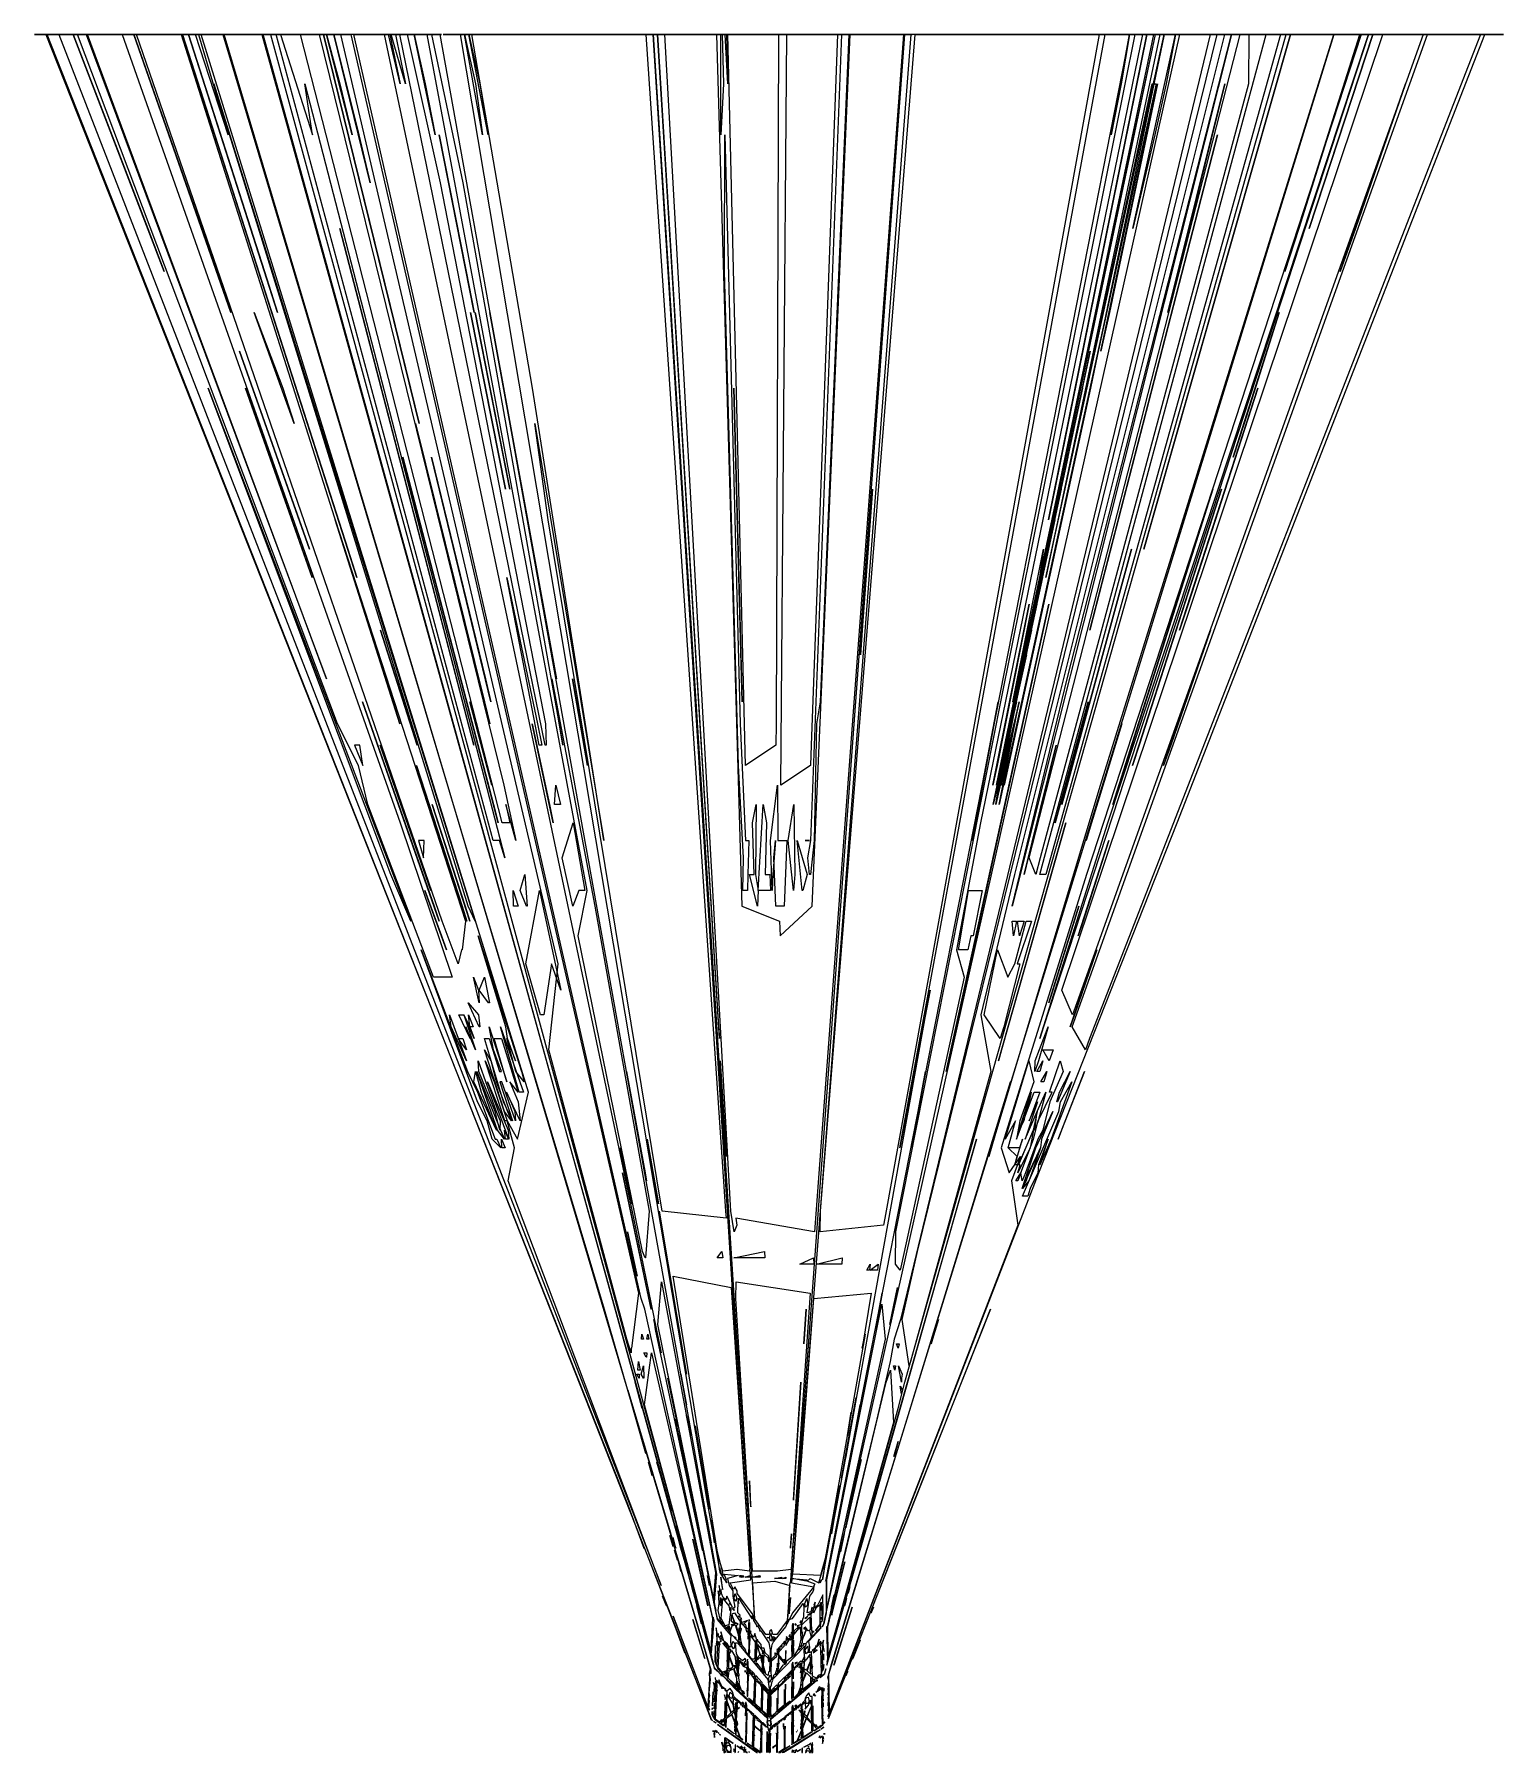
# Model space of a CAD drawing. Extents: x -11977 to 11953, y 2004 to 30000.
import ezdxf

# ---------------------------------------------------------------- set-up
doc = ezdxf.new("R2010")
doc.units = 0

msp = doc.modelspace()

# ---------------------------------------------------------------- linework, layer by layer
for p, q in [((-11812.5, 30000, 903.5714), (-11976.5625, 30000, 915.4762)), ((-11976.5625, 30000, 915.4762), (-11835.9375, 30000, 909.5238)), ((-11835.9375, 30000, 998.8095), (-11976.5625, 30000, 1004.7619)), ((-11976.5625, 30000, 1004.7619), (-11953.125, 30000, 998.8095)), ((-11953.125, 30000, 998.8095), (-11835.9375, 30000, 998.8095)), ((-11812.5, 30000, 683.3333), (-11929.6875, 30000, 671.4286)), ((-11929.6875, 30000, 671.4286), (-11812.5, 30000, 659.5238)), ((-11812.5, 30000, 957.1429), (-11906.25, 30000, 963.0952)), ((-11906.25, 30000, 963.0952), (-11882.8125, 30000, 957.1429)), ((-11882.8125, 30000, 957.1429), (-11812.5, 30000, 957.1429)), ((-11695.3125, 30000, 665.4762), (-11859.375, 30000, 742.8571)), ((-11859.375, 30000, 742.8571), (-11812.5, 30000, 683.3333)), ((-11835.9375, 30000, 909.5238), (-11812.5, 30000, 903.5714)), ((-11812.5, 30000, 1588.0952), (-11835.9375, 30000, 1558.3333)), ((-11835.9375, 30000, 1558.3333), (-11765.625, 30000, 1564.2857)), ((-11695.3125, 30000, 1469.0476), (-11835.9375, 30000, 1433.3333)), ((-11835.9375, 30000, 1433.3333), (-11789.0625, 30000, 1445.2381)), ((-11812.5, 30000, 1409.5238), (-11835.9375, 30000, 1385.7143)), ((-11835.9375, 30000, 1385.7143), (-11765.625, 30000, 1373.8095)), ((-11765.625, 30000, 1373.8095), (-11835.9375, 30000, 1361.9048)), ((-11835.9375, 30000, 1361.9048), (-11695.3125, 30000, 1367.8571)), ((-11812.5, 30000, 659.5238), (-11789.0625, 30000, 594.0476)), ((-11250, 30000, 1588.0952), (-11812.5, 30000, 1588.0952)), ((-11765.625, 30000, 1415.4762), (-11812.5, 30000, 1409.5238)), ((-11789.0625, 30000, 594.0476), (-2313.5593, 6043.5835)), ((-11742.1875, 30000, 1528.5714), (-11789.0625, 30000, 1492.8571)), ((-11789.0625, 30000, 1492.8571), (-11695.3125, 30000, 1469.0476)), ((-11789.0625, 30000, 1445.2381), (-11695.3125, 30000, 1403.5714)), ((-11648.4375, 30000, 1183.3333), (-11789.0625, 30000, 1189.2857)), ((-11789.0625, 30000, 1189.2857), (-11648.4375, 30000, 1171.4286)), ((-1618.8679, 4281.3036), (-11765.625, 30000, 582.1429)), ((-11765.625, 30000, 582.1429), (-11765.625, 30000, 659.5238)), ((-11765.625, 30000, 659.5238), (-11695.3125, 30000, 665.4762)), ((-11765.625, 30000, 1564.2857), (-11742.1875, 30000, 1528.5714)), ((-11742.1875, 30000, 1391.6667), (-11765.625, 30000, 1415.4762)), ((-11695.3125, 30000, 1367.8571), (-11765.625, 30000, 1320.2381)), ((-11765.625, 30000, 1320.2381), (-11671.875, 30000, 1332.1429)), ((-11578.125, 30000, 951.1905), (-11742.1875, 30000, 957.1429)), ((-11742.1875, 30000, 957.1429), (-11718.75, 30000, 951.1905)), ((-11695.3125, 30000, 1403.5714), (-11742.1875, 30000, 1391.6667)), ((-11718.75, 30000, 951.1905), (-11578.125, 30000, 951.1905)), ((-11601.5625, 30000, 980.9524), (-11718.75, 30000, 980.9524)), ((-11718.75, 30000, 980.9524), (-11695.3125, 30000, 975)), ((-11648.4375, 30000, 1302.381), (-11718.75, 30000, 1278.5714)), ((-11718.75, 30000, 1278.5714), (-11601.5625, 30000, 1242.8571)), ((-11695.3125, 30000, 975), (-11601.5625, 30000, 980.9524)), ((-11648.4375, 30000, 1171.4286), (-11695.3125, 30000, 1159.5238)), ((-11695.3125, 30000, 1159.5238), (-11414.0625, 30000, 1141.6667)), ((-11671.875, 30000, 1332.1429), (-11648.4375, 30000, 1302.381)), ((-11601.5625, 30000, 1242.8571), (-11648.4375, 30000, 1183.3333)), ((-11507.8125, 30000, 611.9048), (-11578.125, 30000, 600)), ((-11578.125, 30000, 600), (-1765.3409, 4727.2727)), ((-11554.6875, 30000, 772.619), (-11578.125, 30000, 832.1429)), ((-11578.125, 30000, 832.1429), (-11554.6875, 30000, 778.5714)), ((-11367.1875, 30000, 1088.0952), (-11578.125, 30000, 1082.1429)), ((-11578.125, 30000, 1082.1429), (-11554.6875, 30000, 1076.1905)), ((-11460.9375, 30000, 1516.6667), (-11578.125, 30000, 1540.4762)), ((-11578.125, 30000, 1540.4762), (-11554.6875, 30000, 1582.1429)), ((-11554.6875, 30000, 778.5714), (-11554.6875, 30000, 772.619)), ((-11554.6875, 30000, 1076.1905), (-11367.1875, 30000, 1088.0952)), ((-11390.625, 30000, 1391.6667), (-11554.6875, 30000, 1409.5238)), ((-11554.6875, 30000, 1409.5238), (-11531.25, 30000, 1445.2381)), ((-11554.6875, 30000, 1582.1429), (-11320.3125, 30000, 1582.1429)), ((-11531.25, 30000, 1445.2381), (-11367.1875, 30000, 1451.1905)), ((-10828.125, 30000, 558.3333), (-11507.8125, 30000, 611.9048)), ((-11320.3125, 30000, 1451.1905), (-11507.8125, 30000, 1457.1429)), ((-11507.8125, 30000, 1457.1429), (-11460.9375, 30000, 1516.6667)), ((-11390.625, 30000, 88.0952), (-11484.375, 30000, 576.1905)), ((-11484.375, 30000, 576.1905), (-10078.125, 30000, 475)), ((-11390.625, 30000, 1201.1905), (-11484.375, 30000, 1213.0952)), ((-11484.375, 30000, 1213.0952), (-11156.25, 30000, 1213.0952)), ((-11320.3125, 30000, 1260.7143), (-11484.375, 30000, 1266.6667)), ((-11484.375, 30000, 1266.6667), (-11320.3125, 30000, 1272.619)), ((-11414.0625, 30000, 1272.619), (-11484.375, 30000, 1314.2857)), ((-11484.375, 30000, 1314.2857), (-11484.375, 30000, 1350)), ((-11484.375, 30000, 1350), (-11414.0625, 30000, 1355.9524)), ((-11414.0625, 30000, 1355.9524), (-11484.375, 30000, 1379.7619)), ((-11484.375, 30000, 1379.7619), (-11390.625, 30000, 1391.6667)), ((-11414.0625, 30000, 1165.4762), (-11460.9375, 30000, 1183.3333)), ((-11460.9375, 30000, 1183.3333), (-11296.875, 30000, 1183.3333)), ((-11414.0625, 30000, 730.9524), (-11437.5, 30000, 659.5238)), ((-11437.5, 30000, 659.5238), (-11367.1875, 30000, 647.619)), ((-11390.625, 30000, 695.2381), (-11414.0625, 30000, 730.9524)), ((-11320.3125, 30000, 10.7143), (-11414.0625, 30000, 16.6667)), ((-11414.0625, 30000, 16.6667), (-11414.0625, 30000, 76.1905)), ((-11414.0625, 30000, 76.1905), (-11132.8125, 30000, 76.1905)), ((-11414.0625, 30000, 992.8571), (-11156.25, 30000, 992.8571)), ((-11156.25, 30000, 992.8571), (-11414.0625, 30000, 998.8095)), ((-11414.0625, 30000, 998.8095), (-11414.0625, 30000, 992.8571)), ((-11414.0625, 30000, 1141.6667), (-10710.9375, 30000, 1165.4762)), ((-11273.4375, 30000, 1117.8571), (-11414.0625, 30000, 1117.8571)), ((-11414.0625, 30000, 1117.8571), (-11250, 30000, 1094.0476)), ((-11320.3125, 30000, 1171.4286), (-11414.0625, 30000, 1165.4762)), ((-11320.3125, 30000, 1272.619), (-11414.0625, 30000, 1272.619)), ((-11367.1875, 30000, 1451.1905), (-11414.0625, 30000, 1433.3333)), ((-11414.0625, 30000, 1433.3333), (-11132.8125, 30000, 1415.4762)), ((-11226.5625, 30000, 1498.8095), (-11414.0625, 30000, 1492.8571)), ((-11414.0625, 30000, 1492.8571), (-11179.6875, 30000, 1486.9048)), ((-10242.1875, 30000, 611.9048), (-11390.625, 30000, 695.2381)), ((-9984.375, 30000, 46.4286), (-11390.625, 30000, 88.0952)), ((-11390.625, 30000, 1177.381), (-11320.3125, 30000, 1171.4286)), ((-11367.1875, 30000, 1177.381), (-11390.625, 30000, 1177.381)), ((-11367.1875, 30000, 1201.1905), (-11390.625, 30000, 1201.1905)), ((-11296.875, 30000, 1242.8571), (-11390.625, 30000, 1248.8095)), ((-11390.625, 30000, 1248.8095), (-11320.3125, 30000, 1260.7143)), ((-11320.3125, 30000, 1582.1429), (-11390.625, 30000, 1534.5238)), ((-11390.625, 30000, 1534.5238), (-11179.6875, 30000, 1528.5714)), ((-11367.1875, 30000, 647.619), (-9773.4375, 30000, 528.5714)), ((-11343.75, 30000), (-11367.1875, 30000, 10.7143)), ((-11367.1875, 30000, 10.7143), (-11343.75, 30000)), ((-11296.875, 30000, 1183.3333), (-11367.1875, 30000, 1177.381)), ((-11250, 30000, 1195.2381), (-11367.1875, 30000, 1201.1905)), ((-9862.3037, 26136.1257), (-11343.75, 30000)), ((-11343.75, 30000), (-10127.4194, 26838.7097)), ((-11343.75, 30000), (-11343.75, 30000)), ((-10664.0625, 30000, 1504.7619), (-11343.75, 30000, 1540.4762)), ((-11343.75, 30000, 1540.4762), (-11203.125, 30000, 1582.1429)), ((-10804.6875, 30000, 1052.381), (-11343.75, 30000, 1070.2381)), ((-11343.75, 30000, 1070.2381), (-11062.5, 30000, 1058.3333)), ((-11179.6875, 30000, 1094.0476), (-11343.75, 30000, 1105.9524)), ((-11343.75, 30000, 1105.9524), (-11273.4375, 30000, 1117.8571)), ((-11203.125, 30000, 64.2857), (-11320.3125, 30000, 70.2381)), ((-11320.3125, 30000, 70.2381), (-11320.3125, 30000, 28.5714)), ((-11320.3125, 30000, 28.5714), (-11250, 30000, 22.619)), ((-11296.875, 30000, 10.7143), (-11320.3125, 30000, 10.7143)), ((-11320.3125, 30000, 1010.7143), (-11203.125, 30000, 1010.7143)), ((-11296.875, 30000, 1016.6667), (-11320.3125, 30000, 1010.7143)), ((-11203.125, 30000, 1242.8571), (-11320.3125, 30000, 1230.9524)), ((-11320.3125, 30000, 1230.9524), (-11296.875, 30000, 1242.8571)), ((-11273.4375, 30000, 1427.381), (-11320.3125, 30000, 1451.1905)), ((-11179.6875, 30000, 28.5714), (-11296.875, 30000, 52.381)), ((-11296.875, 30000, 52.381), (-11203.125, 30000, 64.2857)), ((-11250, 30000, 22.619), (-11296.875, 30000, 10.7143)), ((-11203.125, 30000, 1010.7143), (-11296.875, 30000, 1016.6667)), ((-11132.8125, 30000, 1296.4286), (-11296.875, 30000, 1290.4762)), ((-11296.875, 30000, 1290.4762), (-11085.9375, 30000, 1284.5238)), ((-7037.594, 18766.9173), (-11273.4375, 30000)), ((-11273.4375, 30000), (-10617.1875, 30000)), ((-11062.5, 30000, 1058.3333), (-11273.4375, 30000, 1040.4762)), ((-11273.4375, 30000, 1040.4762), (-11085.9375, 30000, 1034.5238)), ((-11156.25, 30000, 1213.0952), (-11273.4375, 30000, 1207.1429)), ((-11273.4375, 30000, 1207.1429), (-11250, 30000, 1195.2381)), ((-11132.8125, 30000, 1415.4762), (-11273.4375, 30000, 1427.381)), ((-11179.6875, 30000, 1528.5714), (-11273.4375, 30000, 1522.619)), ((-11273.4375, 30000, 1522.619), (-11179.6875, 30000, 1516.6667)), ((-11179.6875, 30000, 1516.6667), (-11273.4375, 30000, 1510.7143)), ((-11273.4375, 30000, 1510.7143), (-11226.5625, 30000, 1498.8095)), ((-11250, 30000), (-11109.375, 30000)), ((-11226.5625, 30000), (-11250, 30000)), ((-11203.125, 30000, 1582.1429), (-11250, 30000, 1588.0952)), ((-11250, 30000, 1094.0476), (-11226.5625, 30000, 1088.0952)), ((-11109.375, 30000), (-11226.5625, 30000)), ((-11226.5625, 30000, 1088.0952), (-10781.25, 30000, 1105.9524)), ((-11085.9375, 30000, 1230.9524), (-11226.5625, 30000, 1236.9048)), ((-11226.5625, 30000, 1236.9048), (-11109.375, 30000, 1236.9048)), ((-10992.1875, 30000, 1236.9048), (-11226.5625, 30000, 1260.7143)), ((-11226.5625, 30000, 1260.7143), (-11203.125, 30000, 1242.8571)), ((-11039.0625, 30000, 1308.3333), (-11226.5625, 30000, 1314.2857)), ((-11226.5625, 30000, 1314.2857), (-11132.8125, 30000, 1296.4286)), ((-11203.125, 30000), (-11039.0625, 30000)), ((-11179.6875, 30000), (-11203.125, 30000)), ((-11039.0625, 30000), (-11179.6875, 30000)), ((-11132.8125, 30000, 76.1905), (-11179.6875, 30000, 28.5714)), ((-11156.25, 30000, 1111.9048), (-11179.6875, 30000, 1094.0476)), ((-11179.6875, 30000, 1486.9048), (-11156.25, 30000, 1504.7619)), ((-11015.625, 30000, 1385.7143), (-11179.6875, 30000, 1385.7143)), ((-11179.6875, 30000, 1385.7143), (-10875, 30000, 1361.9048)), ((-10921.875, 30000, 1242.8571), (-11179.6875, 30000, 1272.619)), ((-11179.6875, 30000, 1272.619), (-11015.625, 30000, 1260.7143)), ((-11015.625, 30000, 1100), (-11156.25, 30000, 1111.9048)), ((-11156.25, 30000, 1504.7619), (-11109.375, 30000, 1486.9048)), ((-11039.0625, 30000), (-11132.8125, 30000)), ((-11132.8125, 30000), (-7364.9402, 19888.4462)), ((-10992.1875, 30000, 34.5238), (-11132.8125, 30000, 58.3333)), ((-11132.8125, 30000, 58.3333), (-11039.0625, 30000, 70.2381)), ((-11015.625, 30000, 1469.0476), (-11132.8125, 30000, 1475)), ((-11132.8125, 30000, 1475), (-11039.0625, 30000, 1469.0476)), ((-11039.0625, 30000, 1469.0476), (-11132.8125, 30000, 1457.1429)), ((-11132.8125, 30000, 1457.1429), (-11109.375, 30000, 1451.1905)), ((-7221.0937, 19500), (-11109.375, 30000)), ((-11109.375, 30000), (-11062.5, 30000)), ((-11109.375, 30000, 1236.9048), (-11085.9375, 30000, 1230.9524)), ((-11109.375, 30000, 1486.9048), (-10921.875, 30000, 1486.9048)), ((-11109.375, 30000, 1451.1905), (-11015.625, 30000, 1469.0476)), ((-11085.9375, 30000, 1034.5238), (-11062.5, 30000, 1028.5714)), ((-10921.875, 30000, 1171.4286), (-11085.9375, 30000, 1177.381)), ((-11085.9375, 30000, 1177.381), (-10945.3125, 30000, 1177.381)), ((-10921.875, 30000, 1225), (-11085.9375, 30000, 1225)), ((-11085.9375, 30000, 1225), (-10945.3125, 30000, 1230.9524)), ((-10875, 30000, 1361.9048), (-11085.9375, 30000, 1350)), ((-11085.9375, 30000, 1350), (-11039.0625, 30000, 1308.3333)), ((-11085.9375, 30000, 1284.5238), (-11062.5, 30000, 1302.381)), ((-11015.625, 30000, 1582.1429), (-11085.9375, 30000, 1576.1905)), ((-11085.9375, 30000, 1576.1905), (-10851.5625, 30000, 1534.5238)), ((-11062.5, 30000), (-11039.0625, 30000)), ((-11062.5, 30000, 1028.5714), (-10781.25, 30000, 1028.5714)), ((-10781.25, 30000, 1028.5714), (-11062.5, 30000, 1046.4286)), ((-11062.5, 30000, 1046.4286), (-10804.6875, 30000, 1052.381)), ((-10945.3125, 30000, 1439.2857), (-11062.5, 30000, 1433.3333)), ((-11062.5, 30000, 1433.3333), (-10945.3125, 30000, 1433.3333)), ((-10875, 30000, 1427.381), (-11062.5, 30000, 1421.4286)), ((-11062.5, 30000, 1421.4286), (-10945.3125, 30000, 1409.5238)), ((-11062.5, 30000, 1302.381), (-10710.9375, 30000, 1320.2381)), ((-11039.0625, 30000, 70.2381), (-10992.1875, 30000, 40.4762)), ((-10992.1875, 30000, 1135.7143), (-11039.0625, 30000, 1129.7619)), ((-11039.0625, 30000, 1129.7619), (-10875, 30000, 1123.8095)), ((-10945.3125, 30000, 1409.5238), (-11039.0625, 30000, 1397.619)), ((-11039.0625, 30000, 1397.619), (-11015.625, 30000, 1385.7143)), ((-10875, 30000, 1123.8095), (-11015.625, 30000, 1100)), ((-10921.875, 30000, 1189.2857), (-11015.625, 30000, 1213.0952)), ((-11015.625, 30000, 1213.0952), (-10828.125, 30000, 1201.1905)), ((-11015.625, 30000, 1260.7143), (-10992.1875, 30000, 1242.8571)), ((-10992.1875, 30000, 1558.3333), (-11015.625, 30000, 1582.1429)), ((-10898.4375, 30000, 58.3333), (-10992.1875, 30000, 64.2857)), ((-10992.1875, 30000, 64.2857), (-10875, 30000, 70.2381)), ((-10992.1875, 30000, 40.4762), (-10992.1875, 30000, 34.5238)), ((-10757.8125, 30000, 1123.8095), (-10992.1875, 30000, 1135.7143)), ((-10992.1875, 30000, 1242.8571), (-10992.1875, 30000, 1236.9048)), ((-10875, 30000, 1385.7143), (-10992.1875, 30000, 1385.7143)), ((-10992.1875, 30000, 1385.7143), (-10898.4375, 30000, 1391.6667)), ((-10898.4375, 30000, 1588.0952), (-10992.1875, 30000, 1558.3333)), ((-10945.3125, 30000, 1177.381), (-10921.875, 30000, 1171.4286)), ((-10945.3125, 30000, 1230.9524), (-10921.875, 30000, 1225)), ((-10921.875, 30000, 1486.9048), (-10945.3125, 30000, 1439.2857)), ((-10945.3125, 30000, 1433.3333), (-10921.875, 30000, 1457.1429)), ((-10851.5625, 30000, 1546.4286), (-10945.3125, 30000, 1546.4286)), ((-10945.3125, 30000, 1546.4286), (-10898.4375, 30000, 1588.0952)), ((-10851.5625, 30000, 28.5714), (-10921.875, 30000, 28.5714)), ((-10921.875, 30000, 28.5714), (-10898.4375, 30000, 58.3333)), ((-10851.5625, 30000, 1195.2381), (-10921.875, 30000, 1189.2857)), ((-10921.875, 30000, 1457.1429), (-10875, 30000, 1427.381)), ((-10828.125, 30000, 1290.4762), (-10921.875, 30000, 1242.8571)), ((-10898.4375, 30000, 1391.6667), (-10875, 30000, 1385.7143)), ((-10875, 30000, 70.2381), (-10851.5625, 30000, 34.5238)), ((-10687.5, 30000, 1367.8571), (-10875, 30000, 1391.6667)), ((-10875, 30000, 1391.6667), (-10734.375, 30000, 1427.381)), ((-10851.5625, 30000, 34.5238), (-10851.5625, 30000, 28.5714)), ((-10828.125, 30000, 1201.1905), (-10851.5625, 30000, 1195.2381)), ((-10851.5625, 30000, 1528.5714), (-10851.5625, 30000, 1546.4286)), ((-10851.5625, 30000, 1534.5238), (-10851.5625, 30000, 1528.5714)), ((-10781.25, 30000, 570.2381), (-10828.125, 30000, 558.3333)), ((-10687.5, 30000, 1302.381), (-10828.125, 30000, 1290.4762)), ((-10734.375, 30000, 1427.381), (-10828.125, 30000, 1427.381)), ((-10828.125, 30000, 1427.381), (-10804.6875, 30000, 1475)), ((-10734.375, 30000, 1480.9524), (-10828.125, 30000, 1498.8095)), ((-10828.125, 30000, 1498.8095), (-10710.9375, 30000, 1504.7619)), ((-10710.9375, 30000, 34.5238), (-10804.6875, 30000, 34.5238)), ((-10804.6875, 30000, 34.5238), (-10804.6875, 30000, 58.3333)), ((-10804.6875, 30000, 58.3333), (-10734.375, 30000, 64.2857)), ((-10804.6875, 30000, 1475), (-10687.5, 30000, 1463.0952)), ((-10734.375, 30000, 552.381), (-10781.25, 30000, 570.2381)), ((-10781.25, 30000, 1105.9524), (-10757.8125, 30000, 1123.8095)), ((-10734.375, 30000, 1171.4286), (-10781.25, 30000, 1201.1905)), ((-10781.25, 30000, 1201.1905), (-10781.25, 30000, 1278.5714)), ((-10781.25, 30000, 1278.5714), (-10687.5, 30000, 1302.381)), ((-9679.6875, 30000, 475), (-10734.375, 30000, 552.381)), ((-10734.375, 30000, 64.2857), (-10640.625, 30000, 46.4286)), ((-10617.1875, 30000, 1546.4286), (-10734.375, 30000, 1540.4762)), ((-10734.375, 30000, 1540.4762), (-10617.1875, 30000, 1522.619)), ((-10687.5, 30000, 1177.381), (-10734.375, 30000, 1171.4286)), ((-10710.9375, 30000, 1486.9048), (-10734.375, 30000, 1480.9524)), ((-10687.5, 30000, 40.4762), (-10710.9375, 30000, 34.5238)), ((-10710.9375, 30000, 1165.4762), (-10617.1875, 30000, 1129.7619)), ((-10640.625, 30000, 1284.5238), (-10710.9375, 30000, 1183.3333)), ((-10710.9375, 30000, 1183.3333), (-10687.5, 30000, 1177.381)), ((-10710.9375, 30000, 1320.2381), (-10687.5, 30000, 1302.381)), ((-10687.5, 30000, 1463.0952), (-10710.9375, 30000, 1373.8095)), ((-10710.9375, 30000, 1373.8095), (-10687.5, 30000, 1367.8571)), ((-10710.9375, 30000, 1504.7619), (-10710.9375, 30000, 1486.9048)), ((-10640.625, 30000, 46.4286), (-10687.5, 30000, 40.4762)), ((-10546.875, 30000, 46.4286), (-10687.5, 30000, 58.3333)), ((-10687.5, 30000, 58.3333), (-10500, 30000, 58.3333)), ((-10687.5, 30000, 1302.381), (-10640.625, 30000, 1284.5238)), ((-10593.75, 30000), (-10664.0625, 30000)), ((-10664.0625, 30000), (-10593.75, 30000)), ((-10546.875, 30000), (-10664.0625, 30000)), ((-10664.0625, 30000), (-10546.875, 30000)), ((-10617.1875, 30000, 1522.619), (-10664.0625, 30000, 1504.7619)), ((-10523.4375, 30000, 34.5238), (-10640.625, 30000, 22.619)), ((-10640.625, 30000, 22.619), (-10593.75, 30000, 46.4286)), ((-10617.1875, 30000, 1129.7619), (-10640.625, 30000, 1058.3333)), ((-10640.625, 30000, 1058.3333), (-10500, 30000, 1040.4762)), ((-10523.4375, 30000, 1528.5714), (-10640.625, 30000, 1528.5714)), ((-10640.625, 30000, 1528.5714), (-10546.875, 30000, 1534.5238)), ((-10617.1875, 30000), (-10593.75, 30000)), ((-10593.75, 30000, 1588.0952), (-10617.1875, 30000, 1546.4286)), ((-10476.5625, 30000, 1052.381), (-10617.1875, 30000, 1076.1905)), ((-10617.1875, 30000, 1076.1905), (-10335.9375, 30000, 1064.2857)), ((-10500, 30000, 1254.7619), (-10617.1875, 30000, 1326.1905)), ((-10617.1875, 30000, 1326.1905), (-10453.125, 30000, 1355.9524)), ((-10453.125, 30000, 1355.9524), (-10617.1875, 30000, 1397.619)), ((-10617.1875, 30000, 1397.619), (-10546.875, 30000, 1415.4762)), ((-10546.875, 30000, 1415.4762), (-10617.1875, 30000, 1463.0952)), ((-10617.1875, 30000, 1463.0952), (-10570.3125, 30000, 1475)), ((-10593.75, 30000), (-10546.875, 30000)), ((-10593.75, 30000, 46.4286), (-10570.3125, 30000, 40.4762)), ((-10500, 30000, 1582.1429), (-10593.75, 30000, 1588.0952)), ((-10570.3125, 30000, 40.4762), (-10523.4375, 30000, 34.5238)), ((-10546.875, 30000, 1165.4762), (-10570.3125, 30000, 1225)), ((-10570.3125, 30000, 1225), (-10500, 30000, 1254.7619)), ((-10570.3125, 30000, 1475), (-10218.75, 30000, 1475)), ((-10546.875, 30000), (-6017.5258, 17154.6392)), ((-10546.875, 30000), (-10546.875, 30000)), ((-10523.4375, 30000, 46.4286), (-10546.875, 30000, 46.4286)), ((-10500, 30000, 1040.4762), (-10546.875, 30000, 1016.6667)), ((-10546.875, 30000, 1016.6667), (-10054.6875, 30000, 1004.7619)), ((-10335.9375, 30000, 1159.5238), (-10546.875, 30000, 1165.4762)), ((-10382.8125, 30000, 1504.7619), (-10546.875, 30000, 1516.6667)), ((-10546.875, 30000, 1516.6667), (-10406.25, 30000, 1510.7143)), ((-10546.875, 30000, 1534.5238), (-10523.4375, 30000, 1528.5714)), ((-10429.6875, 30000, 22.619), (-10523.4375, 30000, 34.5238)), ((-10523.4375, 30000, 34.5238), (-10429.6875, 30000, 28.5714)), ((-10500, 30000, 58.3333), (-10523.4375, 30000, 46.4286)), ((-10359.375, 30000, 1558.3333), (-10523.4375, 30000, 1564.2857)), ((-10523.4375, 30000, 1564.2857), (-10500, 30000, 1582.1429)), ((-10429.6875, 30000, 1486.9048), (-10523.4375, 30000, 1492.8571)), ((-10523.4375, 30000, 1492.8571), (-10406.25, 30000, 1486.9048)), ((-10335.9375, 30000, 963.0952), (-10500, 30000, 969.0476)), ((-10500, 30000, 969.0476), (-10289.0625, 30000, 963.0952)), ((-10406.25, 30000, 1100), (-10500, 30000, 1105.9524)), ((-10500, 30000, 1105.9524), (-10406.25, 30000, 1105.9524)), ((-10335.9375, 30000, 1058.3333), (-10476.5625, 30000, 1052.381)), ((-10453.125, 30000, 1123.8095), (-10476.5625, 30000, 1141.6667)), ((-10476.5625, 30000, 1141.6667), (-10382.8125, 30000, 1153.5714)), ((-10148.4375, 30000, 1528.5714), (-10476.5625, 30000, 1534.5238)), ((-10476.5625, 30000, 1534.5238), (-10359.375, 30000, 1540.4762)), ((-10429.6875, 30000), (-10453.125, 30000)), ((-10453.125, 30000), (-10429.6875, 30000)), ((-10359.375, 30000, 1588.0952), (-10453.125, 30000, 1582.1429)), ((-10453.125, 30000, 1582.1429), (-10242.1875, 30000, 1552.381)), ((-10195.3125, 30000, 1421.4286), (-10453.125, 30000, 1403.5714)), ((-10453.125, 30000, 1403.5714), (-10429.6875, 30000, 1391.6667)), ((-10359.375, 30000, 1123.8095), (-10453.125, 30000, 1123.8095)), ((-10429.6875, 30000), (-10429.6875, 30000)), ((-10265.625, 30000), (-10429.6875, 30000)), ((-10429.6875, 30000), (-10289.0625, 30000)), ((-10429.6875, 30000, 28.5714), (-10429.6875, 30000, 22.619)), ((-10335.9375, 30000, 16.6667), (-10429.6875, 30000, 22.619)), ((-10429.6875, 30000, 22.619), (-10382.8125, 30000, 34.5238)), ((-10265.625, 30000, 1028.5714), (-10429.6875, 30000, 1034.5238)), ((-10429.6875, 30000, 1034.5238), (-10289.0625, 30000, 1034.5238)), ((-10429.6875, 30000, 1391.6667), (-10195.3125, 30000, 1409.5238)), ((-10406.25, 30000, 1486.9048), (-10429.6875, 30000, 1486.9048)), ((-10242.1875, 30000, 1552.381), (-10406.25, 30000, 1546.4286)), ((-10406.25, 30000, 1546.4286), (-10359.375, 30000, 1558.3333)), ((-10242.1875, 30000, 1094.0476), (-10406.25, 30000, 1094.0476)), ((-10406.25, 30000, 1094.0476), (-10312.5, 30000, 1111.9048)), ((-10406.25, 30000, 1105.9524), (-10406.25, 30000, 1100)), ((-10312.5, 30000, 1361.9048), (-10406.25, 30000, 1350)), ((-10406.25, 30000, 1350), (-10382.8125, 30000, 1344.0476)), ((-10406.25, 30000, 1510.7143), (-10382.8125, 30000, 1504.7619)), ((-10382.8125, 30000, 34.5238), (-10359.375, 30000, 28.5714)), ((-10382.8125, 30000, 1153.5714), (-10382.8125, 30000, 1129.7619)), ((-10382.8125, 30000, 1129.7619), (-10359.375, 30000, 1123.8095)), ((-10382.8125, 30000, 1344.0476), (-10312.5, 30000, 1344.0476)), ((-8775, 25469.3878), (-10359.375, 30000)), ((-10359.375, 30000), (-9004.712, 26136.1257)), ((-10359.375, 30000, 28.5714), (-10312.5, 30000, 52.381)), ((-10289.0625, 30000, 963.0952), (-10359.375, 30000, 945.2381)), ((-10359.375, 30000, 945.2381), (-10289.0625, 30000, 939.2857)), ((-10171.875, 30000, 1546.4286), (-10359.375, 30000, 1588.0952)), ((-10359.375, 30000, 1540.4762), (-10335.9375, 30000, 1534.5238)), ((-10171.875, 30000), (-10335.9375, 30000)), ((-10335.9375, 30000), (-10195.3125, 30000, 16.6667)), ((-10312.5, 30000, 52.381), (-10335.9375, 30000, 16.6667)), ((-10195.3125, 30000, 939.2857), (-10335.9375, 30000, 986.9048)), ((-10335.9375, 30000, 986.9048), (-10335.9375, 30000, 963.0952)), ((-10335.9375, 30000, 1064.2857), (-10335.9375, 30000, 1058.3333)), ((-10312.5, 30000, 1117.8571), (-10335.9375, 30000, 1159.5238)), ((-10335.9375, 30000, 1534.5238), (-10148.4375, 30000, 1528.5714)), ((-5333.6449, 15551.4019), (-10312.5, 30000)), ((-10312.5, 30000), (-10195.3125, 30000)), ((-10148.4375, 30000), (-10312.5, 30000)), ((-10312.5, 30000), (-10312.5, 30000)), ((-10312.5, 30000), (-9890.625, 30000)), ((-9843.75, 30000, 915.4762), (-10312.5, 30000, 921.4286)), ((-10312.5, 30000, 921.4286), (-10289.0625, 30000, 915.4762)), ((-10312.5, 30000, 1111.9048), (-10242.1875, 30000, 1100)), ((-10242.1875, 30000, 1135.7143), (-10312.5, 30000, 1117.8571)), ((-10312.5, 30000, 1344.0476), (-10312.5, 30000, 1361.9048)), ((-10289.0625, 30000), (-10265.625, 30000)), ((-10289.0625, 30000, 915.4762), (-9843.75, 30000, 915.4762)), ((-10289.0625, 30000, 939.2857), (-10265.625, 30000, 933.3333)), ((-10289.0625, 30000, 1034.5238), (-10265.625, 30000, 1028.5714)), ((-10265.625, 30000, 933.3333), (-9609.375, 30000, 945.2381)), ((-10007.8125, 30000, 1088.0952), (-10265.625, 30000, 1117.8571)), ((-10265.625, 30000, 1117.8571), (-10195.3125, 30000, 1123.8095)), ((-9937.5, 30000, 570.2381), (-10242.1875, 30000, 611.9048)), ((-10125, 30000, 1046.4286), (-10242.1875, 30000, 1046.4286)), ((-10242.1875, 30000, 1046.4286), (-10148.4375, 30000, 1064.2857)), ((-10242.1875, 30000, 1100), (-10242.1875, 30000, 1094.0476)), ((-10195.3125, 30000, 1123.8095), (-10242.1875, 30000, 1135.7143)), ((-10007.8125, 30000, 975), (-10218.75, 30000, 980.9524)), ((-10218.75, 30000, 980.9524), (-10125, 30000, 963.0952)), ((-10218.75, 30000, 1475), (-10125, 30000, 1451.1905)), ((-10195.3125, 30000), (-10148.4375, 30000)), ((-10195.3125, 30000, 16.6667), (-10171.875, 30000, 4.7619)), ((-9609.375, 30000, 945.2381), (-10195.3125, 30000, 939.2857)), ((-10148.4375, 30000, 1064.2857), (-10195.3125, 30000, 1082.1429)), ((-10195.3125, 30000, 1082.1429), (-10101.5625, 30000, 1094.0476)), ((-10125, 30000, 1451.1905), (-10195.3125, 30000, 1421.4286)), ((-10195.3125, 30000, 1409.5238), (-10054.6875, 30000, 1385.7143)), ((-10007.8125, 30000, 1480.9524), (-10195.3125, 30000, 1480.9524)), ((-10195.3125, 30000, 1480.9524), (-10031.25, 30000, 1486.9048)), ((-10171.875, 30000, 4.7619), (-10171.875, 30000)), ((-10101.5625, 30000, 4.7619), (-10171.875, 30000)), ((-10171.875, 30000), (-10125, 30000, 28.5714)), ((-10148.4375, 30000, 1570.2381), (-10171.875, 30000, 1546.4286)), ((-9914.0625, 30000), (-10148.4375, 30000)), ((-10148.4375, 30000), (-9937.5, 30000)), ((-10148.4375, 30000, 957.1429), (-10007.8125, 30000, 975)), ((-10125, 30000, 963.0952), (-10148.4375, 30000, 957.1429)), ((-9726.5625, 30000, 1498.8095), (-10148.4375, 30000, 1516.6667)), ((-10148.4375, 30000, 1516.6667), (-9937.5, 30000, 1558.3333)), ((-10101.5625, 30000, 1552.381), (-10148.4375, 30000, 1570.2381)), ((-10125, 30000, 28.5714), (-10125, 30000, 10.7143)), ((-10125, 30000, 10.7143), (-10101.5625, 30000, 4.7619)), ((-10101.5625, 30000, 1052.381), (-10125, 30000, 1046.4286)), ((-9843.75, 30000, 1046.4286), (-10125, 30000, 1046.4286)), ((-10125, 30000, 1046.4286), (-9984.375, 30000, 1088.0952)), ((-9867.1875, 30000), (-10101.5625, 30000)), ((-10101.5625, 30000), (-9914.0625, 30000)), ((-9609.375, 30000), (-10101.5625, 30000)), ((-10101.5625, 30000), (-10054.6875, 30000)), ((-9937.5, 30000, 1558.3333), (-10101.5625, 30000, 1552.381)), ((-10101.5625, 30000, 1094.0476), (-10007.8125, 30000, 1070.2381)), ((-10007.8125, 30000, 1070.2381), (-10101.5625, 30000, 1052.381)), ((-10007.8125, 30000, 1397.619), (-10101.5625, 30000, 1403.5714)), ((-10101.5625, 30000, 1403.5714), (-9937.5, 30000, 1415.4762)), ((-9984.375, 30000, 1439.2857), (-10101.5625, 30000, 1451.1905)), ((-10101.5625, 30000, 1451.1905), (-9984.375, 30000, 1457.1429)), ((-10078.125, 30000, 475), (-9773.4375, 30000, 475)), ((-9984.375, 30000), (-10078.125, 30000)), ((-10078.125, 30000), (-10054.6875, 30000, 4.7619)), ((-9960.9375, 30000, 4.7619), (-10078.125, 30000, 4.7619)), ((-10078.125, 30000, 4.7619), (-10078.125, 30000, 34.5238)), ((-10078.125, 30000, 34.5238), (-10054.6875, 30000, 16.6667)), ((-10054.6875, 30000), (-10007.8125, 30000)), ((-10054.6875, 30000, 4.7619), (-9960.9375, 30000, 4.7619)), ((-10054.6875, 30000, 16.6667), (-9960.9375, 30000, 16.6667)), ((-10054.6875, 30000, 1004.7619), (-10031.25, 30000, 998.8095)), ((-10054.6875, 30000, 1385.7143), (-10007.8125, 30000, 1397.619)), ((-10031.25, 30000, 998.8095), (-9609.375, 30000, 1004.7619)), ((-10031.25, 30000, 1486.9048), (-10007.8125, 30000, 1480.9524)), ((-10007.8125, 30000), (-9679.6875, 30000)), ((-9773.4375, 30000, 1070.2381), (-10007.8125, 30000, 1052.381)), ((-10007.8125, 30000, 1052.381), (-9867.1875, 30000, 1052.381)), ((-9773.4375, 30000, 1094.0476), (-10007.8125, 30000, 1088.0952)), ((-9914.0625, 30000, 58.3333), (-9984.375, 30000, 46.4286)), ((-9960.9375, 30000), (-9984.375, 30000)), ((-9984.375, 30000, 1088.0952), (-9773.4375, 30000, 1088.0952)), ((-9890.625, 30000, 1266.6667), (-9984.375, 30000, 1272.619)), ((-9984.375, 30000, 1272.619), (-9796.875, 30000, 1100)), ((-9984.375, 30000, 1457.1429), (-9960.9375, 30000, 1439.2857)), ((-9960.9375, 30000, 1439.2857), (-9984.375, 30000, 1439.2857)), ((-9937.5, 30000, 1570.2381), (-9984.375, 30000, 1582.1429)), ((-9984.375, 30000, 1582.1429), (-9890.625, 30000, 1576.1905)), ((-9960.9375, 30000, 16.6667), (-9937.5, 30000, 40.4762)), ((-9914.0625, 30000, 4.7619), (-9960.9375, 30000)), ((-9890.625, 30000, 582.1429), (-9937.5, 30000, 570.2381)), ((-9937.5, 30000), (-9750, 30000)), ((-9937.5, 30000, 40.4762), (-9843.75, 30000, 34.5238)), ((-9937.5, 30000, 1415.4762), (-9890.625, 30000, 1266.6667)), ((-9890.625, 30000, 1588.0952), (-9937.5, 30000, 1570.2381)), ((-9796.875, 30000, 40.4762), (-9914.0625, 30000, 58.3333)), ((-9914.0625, 30000), (-9914.0625, 30000)), ((-9843.75, 30000, 34.5238), (-9914.0625, 30000, 16.6667)), ((-9914.0625, 30000, 16.6667), (-9820.3125, 30000, 34.5238)), ((-9890.625, 30000), (-9914.0625, 30000, 4.7619)), ((-9773.4375, 30000, 558.3333), (-9890.625, 30000, 582.1429)), ((-9890.625, 30000), (-9867.1875, 30000)), ((-9867.1875, 30000), (-9890.625, 30000)), ((-9890.625, 30000), (-9820.3125, 30000)), ((-9867.1875, 30000, 4.7619), (-9890.625, 30000)), ((-9890.625, 30000, 1552.381), (-9820.3125, 30000, 1558.3333)), ((-9820.3125, 30000, 1558.3333), (-9890.625, 30000, 1582.1429)), ((-9890.625, 30000, 1582.1429), (-9750, 30000, 1588.0952)), ((-9750, 30000, 1588.0952), (-9890.625, 30000, 1588.0952)), ((-9890.625, 30000, 1576.1905), (-9890.625, 30000, 1558.3333)), ((-9890.625, 30000, 1558.3333), (-9890.625, 30000, 1552.381)), ((-9796.875, 30000), (-9867.1875, 30000)), ((-9703.125, 30000), (-9867.1875, 30000, 4.7619)), ((-9867.1875, 30000, 1052.381), (-9843.75, 30000, 1046.4286)), ((-9750, 30000, 1064.2857), (-9867.1875, 30000, 1064.2857)), ((-9867.1875, 30000, 1064.2857), (-9773.4375, 30000, 1070.2381)), ((-9609.375, 30000), (-9843.75, 30000)), ((-9843.75, 30000), (-9726.5625, 30000)), ((-9703.125, 30000), (-9820.3125, 30000)), ((-9820.3125, 30000), (-9703.125, 30000)), ((-9820.3125, 30000), (-9796.875, 30000)), ((-9820.3125, 30000, 34.5238), (-9820.3125, 30000, 10.7143)), ((-9820.3125, 30000, 10.7143), (-9679.6875, 30000, 16.6667)), ((-9632.8125, 30000, 52.381), (-9796.875, 30000, 40.4762)), ((-9796.875, 30000), (-9796.875, 30000)), ((-9703.125, 30000), (-9796.875, 30000)), ((-9796.875, 30000), (-9750, 30000)), ((-9796.875, 30000, 1100), (-9773.4375, 30000, 1094.0476)), ((-9726.5625, 30000, 1421.4286), (-9796.875, 30000, 1433.3333)), ((-9796.875, 30000, 1433.3333), (-9703.125, 30000, 1427.381)), ((-9726.5625, 30000, 576.1905), (-9773.4375, 30000, 558.3333)), ((-9773.4375, 30000, 528.5714), (-9679.6875, 30000, 540.4762)), ((-9773.4375, 30000, 475), (-9703.125, 30000, 445.2381)), ((-9703.125, 30000), (-9773.4375, 30000)), ((-9773.4375, 30000), (-9656.25, 30000)), ((-9585.9375, 30000, 1242.8571), (-9773.4375, 30000, 1296.4286)), ((-9773.4375, 30000, 1296.4286), (-9632.8125, 30000, 1332.1429)), ((-9773.4375, 30000, 1088.0952), (-9773.4375, 30000, 1070.2381)), ((-9773.4375, 30000, 1070.2381), (-9750, 30000, 1064.2857)), ((-9750, 30000), (-9703.125, 30000)), ((-9750, 30000), (-9703.125, 30000)), ((-9679.6875, 30000, 540.4762), (-9726.5625, 30000, 576.1905)), ((-9726.5625, 30000), (-9609.375, 30000)), ((-9609.375, 30000, 10.7143), (-9726.5625, 30000, 28.5714)), ((-9726.5625, 30000, 28.5714), (-9585.9375, 30000, 34.5238)), ((-9492.1875, 30000, 1367.8571), (-9726.5625, 30000, 1373.8095)), ((-9726.5625, 30000, 1373.8095), (-9726.5625, 30000, 1403.5714)), ((-9726.5625, 30000, 1403.5714), (-9609.375, 30000, 1403.5714)), ((-9609.375, 30000, 1439.2857), (-9726.5625, 30000, 1457.1429)), ((-9726.5625, 30000, 1457.1429), (-9656.25, 30000, 1463.0952)), ((-9656.25, 30000, 1463.0952), (-9726.5625, 30000, 1498.8095)), ((-9656.25, 30000, 1201.1905), (-9726.5625, 30000, 1219.0476)), ((-9726.5625, 30000, 1219.0476), (-9703.125, 30000, 1266.6667)), ((-9703.125, 30000, 1427.381), (-9726.5625, 30000, 1421.4286)), ((-9703.125, 30000, 445.2381), (-9679.6875, 30000, 272.619)), ((-9703.125, 30000), (-9703.125, 30000)), ((-9679.6875, 30000, 16.6667), (-9703.125, 30000)), ((-9515.625, 30000, 1105.9524), (-9703.125, 30000, 1117.8571)), ((-9703.125, 30000, 1117.8571), (-9609.375, 30000, 1147.619)), ((-9609.375, 30000, 1147.619), (-9703.125, 30000, 1177.381)), ((-9703.125, 30000, 1177.381), (-9562.5, 30000, 1207.1429)), ((-9703.125, 30000, 1266.6667), (-9656.25, 30000, 1230.9524)), ((-9656.25, 30000, 683.3333), (-9679.6875, 30000, 540.4762)), ((-9679.6875, 30000, 540.4762), (-9632.8125, 30000, 504.7619)), ((-9632.8125, 30000, 504.7619), (-9679.6875, 30000, 475)), ((-9679.6875, 30000, 272.619), (-9632.8125, 30000, 236.9048)), ((-9656.25, 30000), (-9679.6875, 30000)), ((-9679.6875, 30000), (-9632.8125, 30000)), ((-9679.6875, 30000), (-9656.25, 30000)), ((-9656.25, 30000), (-9679.6875, 30000, 10.7143)), ((-9679.6875, 30000, 10.7143), (-9609.375, 30000, 10.7143)), ((-9632.8125, 30000, 1332.1429), (-9679.6875, 30000, 1367.8571)), ((-9679.6875, 30000, 1367.8571), (-9609.375, 30000, 1373.8095)), ((-9609.375, 30000, 1403.5714), (-9679.6875, 30000, 1421.4286)), ((-9679.6875, 30000, 1421.4286), (-9609.375, 30000, 1439.2857)), ((-9679.6875, 30000, 1225), (-9656.25, 30000, 1201.1905)), ((-9656.25, 30000, 1230.9524), (-9679.6875, 30000, 1225)), ((-9539.0625, 30000, 534.5238), (-9656.25, 30000, 683.3333)), ((-9656.25, 30000), (-9585.9375, 30000)), ((-9515.625, 30000), (-9656.25, 30000)), ((-9632.8125, 30000, 397.619), (-9656.25, 30000, 451.1905)), ((-9656.25, 30000, 451.1905), (-9632.8125, 30000, 403.5714)), ((-9632.8125, 30000, 1207.1429), (-9656.25, 30000, 1230.9524)), ((-9656.25, 30000, 1230.9524), (-9585.9375, 30000, 1242.8571)), ((-9257.8125, 30000, 16.6667), (-9632.8125, 30000, 52.381)), ((-9632.8125, 30000, 236.9048), (-9632.8125, 30000, 260.7143)), ((-9632.8125, 30000, 260.7143), (-9562.5, 30000, 266.6667)), ((-9632.8125, 30000), (-9585.9375, 30000)), ((-9609.375, 30000, 284.5238), (-9632.8125, 30000, 355.9524)), ((-9632.8125, 30000, 355.9524), (-9609.375, 30000, 290.4762)), ((-9632.8125, 30000, 403.5714), (-9632.8125, 30000, 397.619)), ((-9609.375, 30000, 1004.7619), (-9632.8125, 30000, 1058.3333)), ((-9632.8125, 30000, 1058.3333), (-9585.9375, 30000, 1100)), ((-9562.5, 30000, 1207.1429), (-9632.8125, 30000, 1207.1429)), ((-9585.9375, 30000), (-9609.375, 30000)), ((-9609.375, 30000), (-9609.375, 30000)), ((-9609.375, 30000, 290.4762), (-9609.375, 30000, 284.5238)), ((-9609.375, 30000, 1373.8095), (-9492.1875, 30000, 1338.0952)), ((-9585.9375, 30000), (-6025.9398, 18766.9173)), ((-9562.5, 30000), (-9585.9375, 30000)), ((-9585.9375, 30000), (-9562.5, 30000)), ((-9585.9375, 30000, 34.5238), (-9539.0625, 30000)), ((-9585.9375, 30000, 1100), (-9515.625, 30000, 1105.9524)), ((-9562.5, 30000, 266.6667), (-9515.625, 30000, 213.0952)), ((-6725.8475, 21152.5424), (-9562.5, 30000)), ((-9562.5, 30000), (-6871.4286, 21610.3896)), ((-9562.5, 30000), (-9562.5, 30000)), ((-9421.875, 30000, 1451.1905), (-9562.5, 30000, 1457.1429)), ((-9562.5, 30000, 1457.1429), (-9492.1875, 30000, 1445.2381)), ((-9492.1875, 30000, 445.2381), (-9539.0625, 30000, 522.619)), ((-9539.0625, 30000, 522.619), (-9234.375, 30000, 522.619)), ((-9234.375, 30000, 522.619), (-9539.0625, 30000, 534.5238)), ((-9492.1875, 30000, 230.9524), (-9539.0625, 30000, 433.3333)), ((-9539.0625, 30000, 433.3333), (-8906.25, 30000, 391.6667)), ((-9539.0625, 30000), (-9515.625, 30000)), ((-9515.625, 30000), (-9539.0625, 30000, 22.619)), ((-9539.0625, 30000, 22.619), (-9398.4375, 30000, 4.7619)), ((-9398.4375, 30000, 4.7619), (-9539.0625, 30000)), ((-9539.0625, 30000), (-9515.625, 30000)), ((-9515.625, 30000, 4.7619), (-9539.0625, 30000)), ((-9539.0625, 30000), (-9539.0625, 30000, 22.619)), ((-9539.0625, 30000, 22.619), (-9398.4375, 30000, 4.7619)), ((-9515.625, 30000, 213.0952), (-9421.875, 30000, 230.9524)), ((-9492.1875, 30000), (-9515.625, 30000)), ((-9515.625, 30000), (-9515.625, 30000, 4.7619)), ((-9515.625, 30000, 1439.2857), (-9421.875, 30000, 1451.1905)), ((-9492.1875, 30000, 1445.2381), (-9515.625, 30000, 1439.2857)), ((-9445.3125, 30000, 457.1429), (-9492.1875, 30000, 445.2381)), ((-9421.875, 30000, 230.9524), (-9492.1875, 30000, 230.9524)), ((-9468.75, 30000), (-9492.1875, 30000)), ((-9492.1875, 30000), (-9468.75, 30000)), ((-9398.4375, 30000, 4.7619), (-9492.1875, 30000)), ((-9492.1875, 30000, 1338.0952), (-9492.1875, 30000, 1367.8571)), ((-8018.8776, 25469.3878), (-9468.75, 30000)), ((-9468.75, 30000), (-8228.7958, 26136.1257)), ((-9468.75, 30000), (-9468.75, 30000)), ((-9187.5, 30000, 427.381), (-9445.3125, 30000, 457.1429)), ((-9351.5625, 30000), (-9445.3125, 30000, 28.5714)), ((-9445.3125, 30000, 28.5714), (-9304.6875, 30000, 16.6667)), ((-9375, 30000), (-9398.4375, 30000)), ((-9398.4375, 30000), (-9375, 30000)), ((-9375, 30000), (-9375, 30000)), ((-8819.3182, 28363.6364), (-9351.5625, 30000)), ((-9351.5625, 30000, 1201.1905), (-9234.375, 30000, 1201.1905)), ((-9328.125, 30000, 1201.1905), (-9351.5625, 30000, 1201.1905)), ((-9234.375, 30000, 1201.1905), (-9328.125, 30000, 1201.1905)), ((-9304.6875, 30000), (-8819.3182, 28363.6364)), ((-9304.6875, 30000, 16.6667), (-9304.6875, 30000)), ((-9304.6875, 30000), (-9304.6875, 30000)), ((-3929.9233, 12767.2634), (-9257.8125, 30000, 16.6667)), ((-9093.75, 30000, 439.2857), (-9187.5, 30000, 427.381)), ((-9000, 30000, 504.7619), (-9187.5, 30000, 510.7143)), ((-9187.5, 30000, 510.7143), (-9070.3125, 30000, 504.7619)), ((-9117.1875, 30000, 1213.0952), (-8976.5625, 30000, 1213.0952)), ((-9093.75, 30000, 1213.0952), (-9117.1875, 30000, 1213.0952)), ((-9046.875, 30000, 421.4286), (-9093.75, 30000, 439.2857)), ((-8976.5625, 30000, 1213.0952), (-9093.75, 30000, 1213.0952)), ((-9070.3125, 30000, 504.7619), (-9046.875, 30000, 498.8095)), ((-8812.5, 30000, 1123.8095), (-9070.3125, 30000, 1129.7619)), ((-9070.3125, 30000, 1129.7619), (-8906.25, 30000, 1129.7619)), ((-8929.6875, 30000, 451.1905), (-9046.875, 30000, 421.4286)), ((-9046.875, 30000, 498.8095), (-9000, 30000, 504.7619)), ((-8789.0625, 30000, 415.4762), (-8929.6875, 30000, 451.1905)), ((-8906.25, 30000, 391.6667), (-2696.1183, 9227.3567)), ((-8906.25, 30000, 1046.4286), (-8742.1875, 30000, 1046.4286)), ((-8882.8125, 30000, 1046.4286), (-8906.25, 30000, 1046.4286)), ((-8906.25, 30000, 1129.7619), (-8882.8125, 30000, 1123.8095)), ((-8671.875, 30000, 1522.619), (-8906.25, 30000, 1540.4762)), ((-8906.25, 30000, 1540.4762), (-8789.0625, 30000, 1528.5714)), ((-954.7284, 3348.0885), (-8882.8125, 30000, 397.619)), ((-8882.8125, 30000, 397.619), (-8812.5, 30000, 415.4762)), ((-8742.1875, 30000, 1046.4286), (-8882.8125, 30000, 1046.4286)), ((-8882.8125, 30000, 1123.8095), (-8812.5, 30000, 1123.8095)), ((-8812.5, 30000, 415.4762), (-8273.4375, 30000, 403.5714)), ((-8414.0625, 30000, 415.4762), (-8789.0625, 30000, 415.4762)), ((-8789.0625, 30000, 1528.5714), (-8765.625, 30000, 1522.619)), ((-8765.625, 30000, 1522.619), (-8671.875, 30000, 1522.619)), ((-8695.3125, 30000, 1397.619), (-8554.6875, 30000, 1397.619)), ((-8671.875, 30000, 1397.619), (-8695.3125, 30000, 1397.619)), ((-8554.6875, 30000, 1397.619), (-8671.875, 30000, 1397.619)), ((-8367.1875, 30000, 1129.7619), (-8625, 30000, 1111.9048)), ((-8625, 30000, 1111.9048), (-8414.0625, 30000, 1094.0476)), ((-8484.375, 30000, 1117.8571), (-8625, 30000, 1117.8571)), ((-8625, 30000, 1117.8571), (-8507.8125, 30000, 1123.8095)), ((-8414.0625, 30000, 1022.619), (-8531.25, 30000, 1022.619)), ((-8531.25, 30000, 1022.619), (-8367.1875, 30000, 1010.7143)), ((-8507.8125, 30000, 1123.8095), (-8484.375, 30000, 1117.8571)), ((-8343.75, 30000, 1111.9048), (-8484.375, 30000, 1111.9048)), ((-8484.375, 30000, 1111.9048), (-8367.1875, 30000, 1117.8571)), ((-8250, 30000, 469.0476), (-8460.9375, 30000, 457.1429)), ((-8460.9375, 30000, 457.1429), (-8320.3125, 30000, 451.1905)), ((-8343.75, 30000, 1290.4762), (-8437.5, 30000, 1248.8095)), ((-8437.5, 30000, 1248.8095), (-8437.5, 30000, 1201.1905)), ((-8437.5, 30000, 1201.1905), (-8320.3125, 30000, 1177.381)), ((-8250, 30000, 427.381), (-8414.0625, 30000, 415.4762)), ((-8390.625, 30000, 1326.1905), (-8414.0625, 30000, 1296.4286)), ((-8414.0625, 30000, 1296.4286), (-8343.75, 30000, 1290.4762)), ((-8320.3125, 30000, 1177.381), (-8414.0625, 30000, 1141.6667)), ((-8414.0625, 30000, 1141.6667), (-8367.1875, 30000, 1129.7619)), ((-8414.0625, 30000, 1094.0476), (-8414.0625, 30000, 1022.619)), ((-8343.75, 30000, 945.2381), (-8414.0625, 30000, 909.5238)), ((-8414.0625, 30000, 909.5238), (-8343.75, 30000, 891.6667)), ((-8343.75, 30000, 1236.9048), (-8414.0625, 30000, 1230.9524)), ((-8414.0625, 30000, 1230.9524), (-8343.75, 30000, 1272.619)), ((-8273.4375, 30000, 1344.0476), (-8390.625, 30000, 1326.1905)), ((-8320.3125, 30000, 820.2381), (-8390.625, 30000, 820.2381)), ((-8390.625, 30000, 820.2381), (-8320.3125, 30000, 802.381)), ((-8296.875, 30000, 1302.381), (-8390.625, 30000, 1302.381)), ((-8390.625, 30000, 1302.381), (-8320.3125, 30000, 1326.1905)), ((-8367.1875, 30000, 1010.7143), (-8343.75, 30000, 945.2381)), ((-8320.3125, 30000, 802.381), (-8367.1875, 30000, 784.5238)), ((-8367.1875, 30000, 784.5238), (-8179.6875, 30000, 730.9524)), ((-8367.1875, 30000, 1117.8571), (-8343.75, 30000, 1111.9048)), ((-8343.75, 30000, 1272.619), (-8367.1875, 30000, 1242.8571)), ((-8367.1875, 30000, 1242.8571), (-8343.75, 30000, 1236.9048)), ((-8343.75, 30000, 891.6667), (-8320.3125, 30000, 820.2381)), ((-8179.6875, 30000, 730.9524), (-8343.75, 30000, 707.1429)), ((-8343.75, 30000, 707.1429), (-8156.25, 30000, 659.5238)), ((-8320.3125, 30000, 451.1905), (-8250, 30000, 427.381)), ((-8320.3125, 30000, 1326.1905), (-8085.9375, 30000, 1332.1429)), ((-8273.4375, 30000, 1302.381), (-8296.875, 30000, 1302.381)), ((-8273.4375, 30000, 403.5714), (-1604.5184, 5935.7907)), ((-7546.875, 30000, 1302.381), (-8273.4375, 30000, 1344.0476)), ((-8273.4375, 30000, 504.7619), (-8250, 30000, 528.5714)), ((-8250, 30000, 528.5714), (-8273.4375, 30000, 510.7143)), ((-8273.4375, 30000, 510.7143), (-8273.4375, 30000, 504.7619)), ((-8015.625, 30000, 1314.2857), (-8273.4375, 30000, 1302.381)), ((-919.7095, 3452.2822), (-8250, 30000, 469.0476)), ((-8015.625, 30000, 1284.5238), (-8250, 30000, 1284.5238)), ((-8250, 30000, 1284.5238), (-7921.875, 30000, 1284.5238)), ((-8179.6875, 30000, 945.2381), (-8226.5625, 30000, 1046.4286)), ((-8226.5625, 30000, 1046.4286), (-8109.375, 30000, 1076.1905)), ((-8132.8125, 30000, 1248.8095), (-8226.5625, 30000, 1248.8095)), ((-8226.5625, 30000, 1248.8095), (-8156.25, 30000, 1278.5714)), ((-8109.375, 30000, 855.9524), (-8203.125, 30000, 897.619)), ((-8203.125, 30000, 897.619), (-8109.375, 30000, 927.381)), ((-8109.375, 30000, 927.381), (-8179.6875, 30000, 945.2381)), ((-8109.375, 30000, 1195.2381), (-8179.6875, 30000, 1201.1905)), ((-8179.6875, 30000, 1201.1905), (-8062.5, 30000, 1207.1429)), ((-8156.25, 30000, 659.5238), (-8156.25, 30000, 480.9524)), ((-8156.25, 30000, 480.9524), (-8132.8125, 30000, 475)), ((-8039.0625, 30000, 796.4286), (-8156.25, 30000, 796.4286)), ((-8156.25, 30000, 796.4286), (-8062.5, 30000, 802.381)), ((-7992.1875, 30000, 1064.2857), (-8156.25, 30000, 1046.4286)), ((-8156.25, 30000, 1046.4286), (-8062.5, 30000, 1052.381)), ((-8039.0625, 30000, 1082.1429), (-8156.25, 30000, 1100)), ((-8156.25, 30000, 1100), (-8109.375, 30000, 1123.8095)), ((-8156.25, 30000, 1278.5714), (-7992.1875, 30000, 1266.6667)), ((-8109.375, 30000, 379.7619), (-8132.8125, 30000, 367.8571)), ((-8132.8125, 30000, 367.8571), (-1050.5995, 3990.4077)), ((-8132.8125, 30000, 475), (-8062.5, 30000, 475)), ((-8062.5, 30000, 475), (-8132.8125, 30000, 486.9048)), ((-8132.8125, 30000, 486.9048), (-8132.8125, 30000, 635.7143)), ((-8132.8125, 30000, 635.7143), (-8039.0625, 30000, 641.6667)), ((-7992.1875, 30000, 659.5238), (-8132.8125, 30000, 683.3333)), ((-8132.8125, 30000, 683.3333), (-7945.3125, 30000, 689.2857)), ((-8062.5, 30000, 808.3333), (-8132.8125, 30000, 808.3333)), ((-8132.8125, 30000, 808.3333), (-8109.375, 30000, 855.9524)), ((-8109.375, 30000, 1248.8095), (-8132.8125, 30000, 1248.8095)), ((-7312.5, 30000, 320.2381), (-8109.375, 30000, 379.7619)), ((-7382.8125, 30000, 302.381), (-8109.375, 30000, 350)), ((-8109.375, 30000, 350), (-7406.25, 30000, 308.3333)), ((-8039.0625, 30000, 641.6667), (-8109.375, 30000, 659.5238)), ((-8109.375, 30000, 659.5238), (-8062.5, 30000, 671.4286)), ((-8109.375, 30000, 1076.1905), (-7992.1875, 30000, 1064.2857)), ((-8109.375, 30000, 1123.8095), (-8039.0625, 30000, 1088.0952)), ((-8085.9375, 30000, 1195.2381), (-8109.375, 30000, 1195.2381)), ((-8015.625, 30000, 1248.8095), (-8109.375, 30000, 1248.8095)), ((-8062.5, 30000, 1207.1429), (-8085.9375, 30000, 1195.2381)), ((-8085.9375, 30000, 1332.1429), (-8015.625, 30000, 1314.2857)), ((-7335.9375, 30000), (-8062.5, 30000, 4.7619)), ((-8062.5, 30000, 4.7619), (-8062.5, 30000, 314.2857)), ((-8062.5, 30000, 314.2857), (-7382.8125, 30000, 266.6667)), ((-8039.0625, 30000), (-8062.5, 30000)), ((-8062.5, 30000), (-7054.6875, 30000)), ((-8062.5, 30000, 671.4286), (-7992.1875, 30000, 659.5238)), ((-8062.5, 30000, 802.381), (-8039.0625, 30000, 796.4286)), ((-8062.5, 30000, 1052.381), (-7968.75, 30000, 1028.5714)), ((-8039.0625, 30000, 808.3333), (-8062.5, 30000, 808.3333)), ((-4506.0811, 16864.8649), (-8039.0625, 30000)), ((-8039.0625, 30000), (-7968.75, 30000)), ((-7851.5625, 30000), (-8039.0625, 30000)), ((-8039.0625, 30000), (-8015.625, 30000)), ((-7898.4375, 30000), (-8039.0625, 30000)), ((-8039.0625, 30000), (-8015.625, 30000)), ((-7992.1875, 30000), (-8039.0625, 30000)), ((-7921.875, 30000, 879.7619), (-8039.0625, 30000, 808.3333)), ((-8039.0625, 30000, 1088.0952), (-8039.0625, 30000, 1082.1429)), ((-8015.625, 30000), (-7898.4375, 30000)), ((-8015.625, 30000), (-7804.6875, 30000)), ((-7968.75, 30000, 1028.5714), (-8015.625, 30000, 927.381)), ((-8015.625, 30000, 927.381), (-7945.3125, 30000, 921.4286)), ((-7992.1875, 30000, 1266.6667), (-8015.625, 30000, 1248.8095)), ((-7992.1875, 30000, 1284.5238), (-8015.625, 30000, 1284.5238)), ((-7781.25, 30000), (-7992.1875, 30000)), ((-7898.4375, 30000, 1242.8571), (-7992.1875, 30000, 1266.6667)), ((-7992.1875, 30000, 1266.6667), (-7851.5625, 30000, 1266.6667)), ((-7851.5625, 30000, 1296.4286), (-7992.1875, 30000, 1308.3333)), ((-7992.1875, 30000, 1308.3333), (-7710.9375, 30000, 1320.2381)), ((-7921.875, 30000, 1284.5238), (-7992.1875, 30000, 1284.5238)), ((-7968.75, 30000), (-7445.4545, 28363.6364)), ((-7945.3125, 30000, 689.2857), (-7968.75, 30000, 671.4286)), ((-7968.75, 30000, 671.4286), (-7828.125, 30000, 665.4762)), ((-7945.3125, 30000, 1195.2381), (-7968.75, 30000, 1236.9048)), ((-7968.75, 30000, 1236.9048), (-7851.5625, 30000, 1225)), ((-7921.875, 30000, 1153.5714), (-7945.3125, 30000, 1183.3333)), ((-7945.3125, 30000, 1183.3333), (-7875, 30000, 1189.2857)), ((-7875, 30000, 1189.2857), (-7945.3125, 30000, 1195.2381)), ((-7851.5625, 30000, 1266.6667), (-7945.3125, 30000, 1278.5714)), ((-7945.3125, 30000, 1278.5714), (-7898.4375, 30000, 1302.381)), ((-7945.3125, 30000, 921.4286), (-7921.875, 30000, 879.7619)), ((-7828.125, 30000, 665.4762), (-7921.875, 30000, 689.2857)), ((-7921.875, 30000, 689.2857), (-7804.6875, 30000, 730.9524)), ((-7523.4375, 30000, 1129.7619), (-7921.875, 30000, 1123.8095)), ((-7921.875, 30000, 1123.8095), (-7734.375, 30000, 1141.6667)), ((-7734.375, 30000, 1141.6667), (-7921.875, 30000, 1153.5714)), ((-7804.6875, 30000, 748.8095), (-7921.875, 30000, 748.8095)), ((-7921.875, 30000, 748.8095), (-7804.6875, 30000, 754.7619)), ((-7851.5625, 30000, 980.9524), (-7921.875, 30000, 992.8571)), ((-7921.875, 30000, 992.8571), (-7921.875, 30000, 1046.4286)), ((-7921.875, 30000, 1046.4286), (-7804.6875, 30000, 1034.5238)), ((-7570.3125, 30000, 439.2857), (-7898.4375, 30000, 445.2381)), ((-7898.4375, 30000, 445.2381), (-7851.5625, 30000, 439.2857)), ((-7500, 30000, 1248.8095), (-7898.4375, 30000, 1242.8571)), ((-7898.4375, 30000, 1302.381), (-7851.5625, 30000, 1296.4286)), ((-7875, 30000, 796.4286), (-7898.4375, 30000, 814.2857)), ((-7898.4375, 30000, 814.2857), (-7828.125, 30000, 814.2857)), ((-7851.5625, 30000, 921.4286), (-7898.4375, 30000, 945.2381)), ((-7898.4375, 30000, 945.2381), (-7828.125, 30000, 975)), ((-7757.8125, 30000, 1052.381), (-7898.4375, 30000, 1052.381)), ((-7898.4375, 30000, 1052.381), (-7757.8125, 30000, 1070.2381)), ((-7875, 30000, 1082.1429), (-7898.4375, 30000, 1117.8571)), ((-7898.4375, 30000, 1117.8571), (-7546.875, 30000, 1100)), ((-7804.6875, 30000, 772.619), (-7875, 30000, 784.5238)), ((-7875, 30000, 784.5238), (-7804.6875, 30000, 778.5714)), ((-7851.5625, 30000, 808.3333), (-7875, 30000, 796.4286)), ((-7804.6875, 30000, 1082.1429), (-7875, 30000, 1082.1429)), ((-7828.125, 30000), (-7851.5625, 30000)), ((-7851.5625, 30000), (-7851.5625, 30000)), ((-7851.5625, 30000, 439.2857), (-7828.125, 30000, 433.3333)), ((-7851.5625, 30000, 1225), (-7828.125, 30000, 1201.1905)), ((-7312.5, 30000, 641.6667), (-7851.5625, 30000, 635.7143)), ((-7851.5625, 30000, 635.7143), (-7687.5, 30000, 635.7143)), ((-7828.125, 30000, 814.2857), (-7851.5625, 30000, 808.3333)), ((-7828.125, 30000, 832.1429), (-7851.5625, 30000, 855.9524)), ((-7851.5625, 30000, 855.9524), (-7828.125, 30000, 838.0952)), ((-7804.6875, 30000, 927.381), (-7851.5625, 30000, 921.4286)), ((-7804.6875, 30000, 1034.5238), (-7851.5625, 30000, 986.9048)), ((-7851.5625, 30000, 986.9048), (-7851.5625, 30000, 980.9524)), ((-7804.6875, 30000, 986.9048), (-7851.5625, 30000, 1016.6667)), ((-7851.5625, 30000, 1016.6667), (-7734.375, 30000, 1052.381)), ((-7804.6875, 30000), (-7828.125, 30000)), ((-7828.125, 30000, 433.3333), (-7570.3125, 30000, 439.2857)), ((-7828.125, 30000, 1201.1905), (-7593.75, 30000, 1201.1905)), ((-7828.125, 30000, 838.0952), (-7828.125, 30000, 832.1429)), ((-7828.125, 30000, 975), (-7804.6875, 30000, 933.3333)), ((-7804.6875, 30000), (-7804.6875, 30000)), ((-7804.6875, 30000, 730.9524), (-7687.5, 30000, 707.1429)), ((-7804.6875, 30000, 754.7619), (-7804.6875, 30000, 748.8095)), ((-7804.6875, 30000, 778.5714), (-7804.6875, 30000, 772.619)), ((-7804.6875, 30000, 933.3333), (-7804.6875, 30000, 927.381)), ((-7710.9375, 30000, 992.8571), (-7804.6875, 30000, 986.9048)), ((-7781.25, 30000, 1082.1429), (-7804.6875, 30000, 1082.1429)), ((-7757.8125, 30000), (-7781.25, 30000)), ((-7781.25, 30000), (-7757.8125, 30000)), ((-7757.8125, 30000), (-7781.25, 30000)), ((-7687.5, 30000, 707.1429), (-7781.25, 30000, 701.1905)), ((-7781.25, 30000, 701.1905), (-7710.9375, 30000, 677.381)), ((-7710.9375, 30000, 933.3333), (-7781.25, 30000, 980.9524)), ((-7781.25, 30000, 980.9524), (-7546.875, 30000, 986.9048)), ((-7546.875, 30000, 1100), (-7781.25, 30000, 1082.1429)), ((-7617.1875, 30000, 1225), (-7781.25, 30000, 1230.9524)), ((-7781.25, 30000, 1230.9524), (-7500, 30000, 1225)), ((-7757.8125, 30000), (-7757.8125, 30000)), ((-7664.0625, 30000), (-7757.8125, 30000)), ((-7734.375, 30000, 802.381), (-7757.8125, 30000, 838.0952)), ((-7757.8125, 30000, 838.0952), (-7687.5, 30000, 844.0476)), ((-7687.5, 30000, 844.0476), (-7757.8125, 30000, 885.7143)), ((-7757.8125, 30000, 885.7143), (-7570.3125, 30000, 903.5714)), ((-7687.5, 30000, 897.619), (-7757.8125, 30000, 915.4762)), ((-7757.8125, 30000, 915.4762), (-7710.9375, 30000, 933.3333)), ((-7757.8125, 30000, 1070.2381), (-7593.75, 30000, 1064.2857)), ((-7734.375, 30000, 1052.381), (-7757.8125, 30000, 1052.381)), ((-7570.3125, 30000, 1117.8571), (-7757.8125, 30000, 1117.8571)), ((-7757.8125, 30000, 1117.8571), (-7593.75, 30000, 1123.8095)), ((-7710.9375, 30000), (-7734.375, 30000)), ((-7734.375, 30000), (-7710.9375, 30000)), ((-7687.5, 30000, 784.5238), (-7734.375, 30000, 802.381)), ((-7734.375, 30000, 1052.381), (-7500, 30000, 1040.4762)), ((-7546.875, 30000, 998.8095), (-7734.375, 30000, 998.8095)), ((-7734.375, 30000, 998.8095), (-7710.9375, 30000, 992.8571)), ((-7593.75, 30000, 1064.2857), (-7734.375, 30000, 1052.381)), ((-7710.9375, 30000), (-7710.9375, 30000)), ((-7710.9375, 30000, 677.381), (-7359.375, 30000, 653.5714)), ((-7710.9375, 30000, 1320.2381), (-7546.875, 30000, 1302.381)), ((-7710.9375, 30000, 933.3333), (-7453.125, 30000, 915.4762)), ((-7523.4375, 30000, 939.2857), (-7710.9375, 30000, 933.3333)), ((-7523.4375, 30000, 992.8571), (-7710.9375, 30000, 986.9048)), ((-7710.9375, 30000, 986.9048), (-7664.0625, 30000, 1004.7619)), ((-7687.5, 30000, 635.7143), (-7664.0625, 30000, 629.7619)), ((-7593.75, 30000, 754.7619), (-7687.5, 30000, 772.619)), ((-7687.5, 30000, 772.619), (-7476.5625, 30000, 766.6667)), ((-7500, 30000, 784.5238), (-7687.5, 30000, 784.5238)), ((-7570.3125, 30000, 903.5714), (-7687.5, 30000, 897.619)), ((-7593.75, 30000), (-7664.0625, 30000)), ((-7664.0625, 30000), (-7617.1875, 30000)), ((-7593.75, 30000), (-7664.0625, 30000)), ((-7664.0625, 30000, 629.7619), (-7312.5, 30000, 641.6667)), ((-7593.75, 30000, 701.1905), (-7664.0625, 30000, 713.0952)), ((-7664.0625, 30000, 713.0952), (-7593.75, 30000, 719.0476)), ((-7664.0625, 30000, 1004.7619), (-7546.875, 30000, 998.8095)), ((-4355.6701, 17154.6392), (-7640.625, 30000)), ((-7640.625, 30000), (-7523.4375, 30000)), ((-7546.875, 30000, 1189.2857), (-7640.625, 30000, 1183.3333)), ((-7640.625, 30000, 1183.3333), (-7546.875, 30000, 1171.4286)), ((-7476.5625, 30000, 730.9524), (-7640.625, 30000, 748.8095)), ((-7640.625, 30000, 748.8095), (-7500, 30000, 754.7619)), ((-7617.1875, 30000), (-7593.75, 30000)), ((-7382.8125, 30000, 683.3333), (-7617.1875, 30000, 683.3333)), ((-7617.1875, 30000, 683.3333), (-7476.5625, 30000, 689.2857)), ((-7593.75, 30000, 1225), (-7617.1875, 30000, 1225)), ((-7593.75, 30000), (-7593.75, 30000)), ((-7453.125, 30000), (-7593.75, 30000)), ((-7593.75, 30000, 1201.1905), (-7546.875, 30000, 1189.2857)), ((-7593.75, 30000, 719.0476), (-7570.3125, 30000, 701.1905)), ((-7570.3125, 30000, 701.1905), (-7593.75, 30000, 701.1905)), ((-7453.125, 30000, 760.7143), (-7593.75, 30000, 754.7619)), ((-7593.75, 30000, 1123.8095), (-7570.3125, 30000, 1117.8571)), ((-7500, 30000, 1225), (-7593.75, 30000, 1225)), ((-7406.25, 30000), (-7570.3125, 30000)), ((-7570.3125, 30000), (-7429.6875, 30000)), ((-7546.875, 30000), (-7570.3125, 30000)), ((-7570.3125, 30000), (-7359.375, 30000)), ((-7382.8125, 30000, 1076.1905), (-7570.3125, 30000, 1088.0952)), ((-7570.3125, 30000, 1088.0952), (-7406.25, 30000, 1105.9524)), ((-7546.875, 30000, 1171.4286), (-7570.3125, 30000, 1183.3333)), ((-7570.3125, 30000, 1183.3333), (-7453.125, 30000, 1195.2381)), ((-7453.125, 30000, 1195.2381), (-7570.3125, 30000, 1207.1429)), ((-7570.3125, 30000, 1207.1429), (-7476.5625, 30000, 1225)), ((-7429.6875, 30000, 1100), (-7570.3125, 30000, 1111.9048)), ((-7570.3125, 30000, 1111.9048), (-7429.6875, 30000, 1105.9524)), ((-7523.4375, 30000), (-7546.875, 30000)), ((-7546.875, 30000), (-7312.5, 30000)), ((-7382.8125, 30000), (-7546.875, 30000)), ((-7546.875, 30000, 415.4762), (-7429.6875, 30000, 415.4762)), ((-7523.4375, 30000, 415.4762), (-7546.875, 30000, 415.4762)), ((-7546.875, 30000, 986.9048), (-7523.4375, 30000, 945.2381)), ((-7500, 30000, 1040.4762), (-7546.875, 30000, 998.8095)), ((-7546.875, 30000, 998.8095), (-7523.4375, 30000, 992.8571)), ((-7523.4375, 30000), (-7335.9375, 30000)), ((-7500, 30000), (-7523.4375, 30000)), ((-7429.6875, 30000, 415.4762), (-7523.4375, 30000, 415.4762)), ((-7406.25, 30000, 1105.9524), (-7523.4375, 30000, 1129.7619)), ((-7476.5625, 30000, 689.2857), (-7523.4375, 30000, 701.1905)), ((-7523.4375, 30000, 701.1905), (-7382.8125, 30000, 689.2857)), ((-7523.4375, 30000, 945.2381), (-7523.4375, 30000, 939.2857)), ((-7335.9375, 30000), (-7500, 30000)), ((-7406.25, 30000), (-7500, 30000)), ((-7500, 30000), (-7453.125, 30000)), ((-7476.5625, 30000, 1225), (-7500, 30000, 1248.8095)), ((-7500, 30000, 754.7619), (-7476.5625, 30000, 736.9048)), ((-7476.5625, 30000, 784.5238), (-7500, 30000, 784.5238)), ((-7476.5625, 30000, 736.9048), (-7476.5625, 30000, 730.9524)), ((-7476.5625, 30000, 766.6667), (-7453.125, 30000, 760.7143)), ((-7453.125, 30000, 915.4762), (-7476.5625, 30000, 784.5238)), ((-7359.375, 30000, 653.5714), (-7453.125, 30000, 665.4762)), ((-7453.125, 30000, 665.4762), (-7335.9375, 30000, 677.381)), ((-7429.6875, 30000), (-7406.25, 30000)), ((-7429.6875, 30000, 1105.9524), (-7429.6875, 30000, 1100)), ((-7382.8125, 30000), (-7406.25, 30000)), ((-7406.25, 30000, 308.3333), (-7382.8125, 30000, 302.381)), ((-7335.9375, 30000, 564.2857), (-7382.8125, 30000, 421.4286)), ((-7382.8125, 30000, 421.4286), (-7265.625, 30000, 373.8095)), ((-7382.8125, 30000, 266.6667), (-7359.375, 30000, 88.0952)), ((-7359.375, 30000), (-7382.8125, 30000)), ((-7101.5625, 30000), (-7382.8125, 30000)), ((-7335.9375, 30000, 677.381), (-7382.8125, 30000, 695.2381)), ((-7382.8125, 30000, 695.2381), (-7289.0625, 30000, 713.0952)), ((-7265.625, 30000, 1034.5238), (-7382.8125, 30000, 1046.4286)), ((-7382.8125, 30000, 1046.4286), (-7382.8125, 30000, 1076.1905)), ((-7382.8125, 30000, 689.2857), (-7382.8125, 30000, 683.3333)), ((-7007.8125, 30000), (-7359.375, 30000)), ((-7359.375, 30000), (-7335.9375, 30000)), ((-7359.375, 30000, 88.0952), (-7265.625, 30000, 88.0952)), ((-7335.9375, 30000, 105.9524), (-7359.375, 30000, 254.7619)), ((-7359.375, 30000, 254.7619), (-7265.625, 30000, 266.6667)), ((-7359.375, 30000), (-7359.375, 30000)), ((-7265.625, 30000, 891.6667), (-7359.375, 30000, 980.9524)), ((-7359.375, 30000, 980.9524), (-7265.625, 30000, 986.9048)), ((-7312.5, 30000, 540.4762), (-7335.9375, 30000, 564.2857)), ((-7195.3125, 30000, 100), (-7335.9375, 30000, 105.9524)), ((-7335.9375, 30000), (-4330.2491, 17765.1246)), ((-7312.5, 30000), (-7335.9375, 30000)), ((-7265.625, 30000, 986.9048), (-7335.9375, 30000, 1010.7143)), ((-7335.9375, 30000, 1010.7143), (-7265.625, 30000, 1034.5238)), ((-7265.625, 30000, 558.3333), (-7312.5, 30000, 540.4762)), ((-7265.625, 30000, 373.8095), (-7312.5, 30000, 320.2381)), ((-7289.0625, 30000, 713.0952), (-7289.0625, 30000, 784.5238)), ((-7289.0625, 30000, 784.5238), (-7171.875, 30000, 790.4762)), ((-7171.875, 30000, 790.4762), (-7289.0625, 30000, 802.381)), ((-7289.0625, 30000, 802.381), (-7265.625, 30000, 891.6667)), ((-7195.3125, 30000, 415.4762), (-7265.625, 30000, 558.3333)), ((-7265.625, 30000, 88.0952), (-7265.625, 30000, 52.381)), ((-7265.625, 30000, 52.381), (-7195.3125, 30000, 52.381)), ((-7265.625, 30000, 266.6667), (-7007.8125, 30000, 242.8571)), ((-5711.3744, 23658.7678), (-7265.625, 30000)), ((-7265.625, 30000), (-5850, 24233.0097)), ((-7242.1875, 30000, 129.7619), (-7265.625, 30000, 219.0476)), ((-7265.625, 30000, 219.0476), (-7242.1875, 30000, 135.7143)), ((-7148.4375, 30000, 385.7143), (-7242.1875, 30000, 397.619)), ((-7242.1875, 30000, 397.619), (-7195.3125, 30000, 415.4762)), ((-7218.75, 30000, 64.2857), (-7242.1875, 30000, 94.0476)), ((-7242.1875, 30000, 94.0476), (-7218.75, 30000, 70.2381)), ((-7242.1875, 30000, 135.7143), (-7242.1875, 30000, 129.7619)), ((-7195.3125, 30000, 308.3333), (-7218.75, 30000, 379.7619)), ((-7218.75, 30000, 379.7619), (-7148.4375, 30000, 385.7143)), ((-6802.8409, 28363.6364), (-7218.75, 30000)), ((-7218.75, 30000), (-7001.7544, 29192.9825)), ((-7218.75, 30000, 70.2381), (-7218.75, 30000, 64.2857)), ((-6820.3125, 30000, 278.5714), (-7195.3125, 30000, 308.3333)), ((-7195.3125, 30000, 52.381), (-7195.3125, 30000, 100)), ((-7078.125, 30000, 284.5238), (-7195.3125, 30000, 278.5714)), ((-7195.3125, 30000, 278.5714), (-7171.875, 30000, 296.4286)), ((-7148.4375, 30000), (-7171.875, 30000)), ((-7171.875, 30000), (-7148.4375, 30000)), ((-7171.875, 30000, 296.4286), (-7148.4375, 30000, 290.4762)), ((-7148.4375, 30000), (-7148.4375, 30000)), ((-7148.4375, 30000, 290.4762), (-7078.125, 30000, 284.5238)), ((-6507.1823, 27580.1105), (-7101.5625, 30000)), ((-7101.5625, 30000), (-6692.0455, 28363.6364)), ((-7054.6875, 30000), (-7101.5625, 30000)), ((-6960.9375, 30000, 272.619), (-7101.5625, 30000, 278.5714)), ((-7101.5625, 30000, 278.5714), (-6984.375, 30000, 278.5714)), ((-6820.3125, 30000, 1094.0476), (-7078.125, 30000, 1105.9524)), ((-7078.125, 30000, 1105.9524), (-6843.75, 30000, 1094.0476)), ((-6843.75, 30000, 1094.0476), (-7078.125, 30000, 1088.0952)), ((-7078.125, 30000, 1088.0952), (-7054.6875, 30000, 1082.1429)), ((-7054.6875, 30000, 1082.1429), (-6820.3125, 30000, 1094.0476)), ((-6984.375, 30000), (-7007.8125, 30000)), ((-7007.8125, 30000, 242.8571), (-6937.5, 30000, 16.6667)), ((-3447.3214, 14857.1429), (-6984.375, 30000)), ((-6984.375, 30000, 278.5714), (-6960.9375, 30000, 272.619)), ((-6937.5, 30000, 16.6667), (-6937.5, 30000, 225)), ((-6937.5, 30000, 225), (-6890.625, 30000, 236.9048)), ((-6890.625, 30000, 236.9048), (-6820.3125, 30000, 207.1429)), ((-6562.5, 30000, 278.5714), (-6820.3125, 30000, 278.5714)), ((-6820.3125, 30000, 207.1429), (-2135.3612, 9490.4943)), ((-2093.2203, 9401.1299), (-6773.4375, 30000, 82.1429)), ((-6773.4375, 30000, 82.1429), (-6773.4375, 30000, 236.9048)), ((-6773.4375, 30000, 236.9048), (-6679.6875, 30000, 278.5714)), ((-6703.125, 30000, 1082.1429), (-6398.4375, 30000, 1082.1429)), ((-6609.375, 30000, 1105.9524), (-6703.125, 30000, 1094.0476)), ((-6703.125, 30000, 1094.0476), (-6585.9375, 30000, 1088.0952)), ((-6679.6875, 30000, 1082.1429), (-6703.125, 30000, 1082.1429)), ((-6679.6875, 30000, 278.5714), (-6562.5, 30000, 278.5714)), ((-6585.9375, 30000, 1088.0952), (-6679.6875, 30000, 1082.1429)), ((-6328.125, 30000, 1088.0952), (-6609.375, 30000, 1094.0476)), ((-6609.375, 30000, 1094.0476), (-6304.6875, 30000, 1105.9524)), ((-6304.6875, 30000, 1105.9524), (-6609.375, 30000, 1105.9524)), ((-6210.9375, 30000, 278.5714), (-6468.75, 30000, 278.5714)), ((-6468.75, 30000, 278.5714), (-6304.6875, 30000, 266.6667)), ((-6398.4375, 30000, 1082.1429), (-6328.125, 30000, 1088.0952)), ((-6234.375, 30000, 1540.4762), (-6398.4375, 30000, 1546.4286)), ((-6398.4375, 30000, 1546.4286), (-6375, 30000, 1540.4762)), ((-6281.25, 30000, 808.3333), (-6375, 30000, 772.619)), ((-6375, 30000, 772.619), (-6375, 30000, 689.2857)), ((-6375, 30000, 689.2857), (-6281.25, 30000, 570.2381)), ((-6375, 30000, 1540.4762), (-6234.375, 30000, 1540.4762)), ((-6281.25, 30000, 570.2381), (-6351.5625, 30000, 564.2857)), ((-6351.5625, 30000, 564.2857), (-6281.25, 30000, 338.0952)), ((-6257.8125, 30000, 897.619), (-6328.125, 30000, 850)), ((-6328.125, 30000, 850), (-6281.25, 30000, 808.3333)), ((-6257.8125, 30000, 486.9048), (-6328.125, 30000, 498.8095)), ((-6328.125, 30000, 498.8095), (-6257.8125, 30000, 492.8571)), ((-6304.6875, 30000, 266.6667), (-6281.25, 30000, 165.4762)), ((-6234.375, 30000, 510.7143), (-6304.6875, 30000, 516.6667)), ((-6304.6875, 30000, 516.6667), (-6281.25, 30000, 540.4762)), ((-6281.25, 30000, 165.4762), (-2217.8112, 10712.4464)), ((-6281.25, 30000, 332.1429), (-6281.25, 30000, 463.0952)), ((-6281.25, 30000, 463.0952), (-6234.375, 30000, 475)), ((-6281.25, 30000, 338.0952), (-6281.25, 30000, 332.1429)), ((-6281.25, 30000, 540.4762), (-6234.375, 30000, 516.6667)), ((-6210.9375, 30000, 94.0476), (-6257.8125, 30000, 123.8095)), ((-6257.8125, 30000, 123.8095), (-6234.375, 30000, 272.619)), ((-5882.8125, 30000, 903.5714), (-6257.8125, 30000, 897.619)), ((-6257.8125, 30000, 492.8571), (-6257.8125, 30000, 486.9048)), ((-6234.375, 30000, 272.619), (-6164.0625, 30000, 195.2381)), ((-6234.375, 30000, 475), (-6023.4375, 30000, 445.2381)), ((-6234.375, 30000, 516.6667), (-6234.375, 30000, 510.7143)), ((-6140.625, 30000, 225), (-6210.9375, 30000, 278.5714)), ((-6187.5, 30000, 105.9524), (-6210.9375, 30000, 94.0476)), ((-6021.0526, 29192.9825), (-6210.9375, 30000)), ((-6210.9375, 30000), (-6187.5, 30000)), ((-6187.5, 30000), (-6210.9375, 30000, 82.1429)), ((-6210.9375, 30000, 82.1429), (-6187.5, 30000)), ((-5695.3125, 30000, 278.5714), (-6210.9375, 30000, 302.381)), ((-6210.9375, 30000, 302.381), (-5859.375, 30000, 284.5238)), ((-6140.625, 30000, 867.8571), (-6210.9375, 30000, 879.7619)), ((-6210.9375, 30000, 879.7619), (-6140.625, 30000, 873.8095)), ((-6164.0625, 30000), (-6187.5, 30000, 105.9524)), ((-6187.5, 30000), (-6021.0526, 29192.9825)), ((-6187.5, 30000), (-6187.5, 30000)), ((-6023.4375, 30000, 219.0476), (-6187.5, 30000, 219.0476)), ((-6187.5, 30000, 219.0476), (-6046.875, 30000, 225)), ((-5578.125, 30000), (-6164.0625, 30000)), ((-6164.0625, 30000, 195.2381), (-5859.375, 30000, 177.381)), ((-5929.8246, 29192.9825), (-6164.0625, 30000)), ((-6164.0625, 30000), (-6117.1875, 30000)), ((-6140.625, 30000), (-6164.0625, 30000)), ((-6164.0625, 30000), (-6023.4375, 30000)), ((-5390.625, 30000, 183.3333), (-6140.625, 30000, 225)), ((-5765.625, 30000), (-6140.625, 30000)), ((-6140.625, 30000, 873.8095), (-6140.625, 30000, 867.8571)), ((-6117.1875, 30000), (-6093.75, 30000)), ((-5953.125, 30000, 480.9524), (-6117.1875, 30000, 486.9048)), ((-6117.1875, 30000, 486.9048), (-5976.5625, 30000, 498.8095)), ((-6000, 30000, 635.7143), (-6117.1875, 30000, 653.5714)), ((-6117.1875, 30000, 653.5714), (-5953.125, 30000, 647.619)), ((-6000, 30000, 915.4762), (-6117.1875, 30000, 933.3333)), ((-6117.1875, 30000, 933.3333), (-6023.4375, 30000, 921.4286)), ((-6093.75, 30000), (-5929.8246, 29192.9825)), ((-5742.1875, 30000, 844.0476), (-6093.75, 30000, 873.8095)), ((-6093.75, 30000, 873.8095), (-5812.5, 30000, 873.8095)), ((-6000, 30000, 742.8571), (-6093.75, 30000, 742.8571)), ((-6093.75, 30000, 742.8571), (-6070.3125, 30000, 760.7143)), ((-5976.5625, 30000, 498.8095), (-6070.3125, 30000, 504.7619)), ((-6070.3125, 30000, 504.7619), (-6046.875, 30000, 522.619)), ((-6000, 30000, 564.2857), (-6070.3125, 30000, 594.0476)), ((-6070.3125, 30000, 594.0476), (-6000, 30000, 600)), ((-6046.875, 30000, 605.9524), (-6070.3125, 30000, 623.8095)), ((-6070.3125, 30000, 623.8095), (-5976.5625, 30000, 617.8571)), ((-6000, 30000, 671.4286), (-6070.3125, 30000, 683.3333)), ((-6070.3125, 30000, 683.3333), (-6023.4375, 30000, 701.1905)), ((-6070.3125, 30000, 760.7143), (-6023.4375, 30000, 748.8095)), ((-5976.5625, 30000, 766.6667), (-6070.3125, 30000, 766.6667)), ((-6070.3125, 30000, 766.6667), (-6046.875, 30000, 784.5238)), ((-6023.4375, 30000), (-6046.875, 30000)), ((-6046.875, 30000), (-6023.4375, 30000)), ((-5929.6875, 30000, 207.1429), (-6046.875, 30000, 207.1429)), ((-6046.875, 30000, 207.1429), (-5953.125, 30000, 213.0952)), ((-6046.875, 30000, 225), (-6023.4375, 30000, 219.0476)), ((-5812.5, 30000, 475), (-6046.875, 30000, 463.0952)), ((-6046.875, 30000, 463.0952), (-5953.125, 30000, 480.9524)), ((-6046.875, 30000, 522.619), (-5906.25, 30000, 516.6667)), ((-5953.125, 30000, 534.5238), (-6046.875, 30000, 546.4286)), ((-6046.875, 30000, 546.4286), (-5929.6875, 30000, 540.4762)), ((-5976.5625, 30000, 611.9048), (-6046.875, 30000, 605.9524)), ((-6046.875, 30000, 784.5238), (-6000, 30000, 772.619)), ((-3655.3506, 18420.6642), (-6023.4375, 30000)), ((-6023.4375, 30000), (-5859.375, 30000)), ((-6023.4375, 30000), (-6023.4375, 30000)), ((-6023.4375, 30000), (-5625, 30000)), ((-6023.4375, 30000, 445.2381), (-5882.8125, 30000, 451.1905)), ((-5953.125, 30000, 647.619), (-6023.4375, 30000, 641.6667)), ((-6023.4375, 30000, 641.6667), (-6000, 30000, 635.7143)), ((-6023.4375, 30000, 701.1905), (-5953.125, 30000, 695.2381)), ((-6023.4375, 30000, 748.8095), (-6000, 30000, 742.8571)), ((-6023.4375, 30000, 921.4286), (-6000, 30000, 915.4762)), ((-5953.125, 30000, 570.2381), (-6000, 30000, 564.2857)), ((-6000, 30000, 600), (-5953.125, 30000, 576.1905)), ((-5976.5625, 30000, 677.381), (-6000, 30000, 671.4286)), ((-6000, 30000, 772.619), (-5976.5625, 30000, 766.6667)), ((-5882.8125, 30000), (-5976.5625, 30000)), ((-5976.5625, 30000), (-5953.125, 30000)), ((-5976.5625, 30000, 617.8571), (-5976.5625, 30000, 611.9048)), ((-5953.125, 30000, 695.2381), (-5976.5625, 30000, 677.381)), ((-5953.125, 30000), (-5906.25, 30000)), ((-5953.125, 30000, 213.0952), (-5929.6875, 30000, 207.1429)), ((-5929.6875, 30000, 540.4762), (-5953.125, 30000, 534.5238)), ((-5953.125, 30000, 576.1905), (-5953.125, 30000, 570.2381)), ((-5859.375, 30000), (-5906.25, 30000)), ((-5906.25, 30000), (-5365.1934, 27580.1105)), ((-5906.25, 30000), (-5882.8125, 30000)), ((-5906.25, 30000, 516.6667), (-5906.25, 30000, 492.8571)), ((-5906.25, 30000, 492.8571), (-5835.9375, 30000, 492.8571)), ((-5882.8125, 30000, 451.1905), (-5812.5, 30000, 475)), ((-5812.5, 30000, 873.8095), (-5882.8125, 30000, 903.5714)), ((-5859.375, 30000, 177.381), (-5812.5, 30000, 147.619)), ((-5859.375, 30000, 284.5238), (-5835.9375, 30000, 278.5714)), ((-5835.9375, 30000, 278.5714), (-5695.3125, 30000, 278.5714)), ((-5835.9375, 30000, 492.8571), (-5835.9375, 30000, 540.4762)), ((-5835.9375, 30000, 540.4762), (-5765.625, 30000, 552.381)), ((-5765.625, 30000, 552.381), (-5835.9375, 30000, 635.7143)), ((-5835.9375, 30000, 635.7143), (-5765.625, 30000, 647.619)), ((-5671.875, 30000, 701.1905), (-5835.9375, 30000, 808.3333)), ((-5835.9375, 30000, 808.3333), (-5835.9375, 30000, 838.0952)), ((-5835.9375, 30000, 838.0952), (-5742.1875, 30000, 844.0476)), ((-5812.5, 30000, 147.619), (-5742.1875, 30000, 159.5238)), ((-5451.1364, 28363.6364), (-5789.0625, 30000)), ((-5789.0625, 30000), (-5610.5263, 29192.9825)), ((-5625, 30000), (-5789.0625, 30000)), ((-5789.0625, 30000), (-5742.1875, 30000)), ((-5765.625, 30000, 647.619), (-5789.0625, 30000, 713.0952)), ((-5789.0625, 30000, 713.0952), (-5742.1875, 30000, 725)), ((-5742.1875, 30000, 159.5238), (-5765.625, 30000)), ((-5765.625, 30000), (-5648.4375, 30000)), ((-5742.1875, 30000), (-5765.625, 30000)), ((-5742.1875, 30000, 725), (-5695.3125, 30000, 689.2857)), ((-5648.4375, 30000), (-5718.75, 30000, 159.5238)), ((-5718.75, 30000, 159.5238), (-5531.25, 30000, 153.5714)), ((-5531.25, 30000, 177.381), (-5695.3125, 30000, 183.3333)), ((-5695.3125, 30000, 183.3333), (-5601.5625, 30000, 189.2857)), ((-5695.3125, 30000, 689.2857), (-5671.875, 30000, 701.1905)), ((-5695.3125, 30000, 570.2381), (-5695.3125, 30000, 641.6667)), ((-5695.3125, 30000, 641.6667), (-5695.3125, 30000, 576.1905)), ((-5695.3125, 30000, 576.1905), (-5695.3125, 30000, 570.2381)), ((-5671.875, 30000, 522.619), (-5671.875, 30000, 552.381)), ((-5671.875, 30000, 552.381), (-5671.875, 30000, 528.5714)), ((-5671.875, 30000, 528.5714), (-5671.875, 30000, 522.619)), ((-5460.9375, 30000, 248.8095), (-5648.4375, 30000, 248.8095)), ((-5648.4375, 30000, 248.8095), (-5531.25, 30000, 248.8095)), ((-5601.5625, 30000, 189.2857), (-5578.125, 30000, 183.3333)), ((-2972.0257, 16051.4469), (-5578.125, 30000)), ((-5578.125, 30000, 183.3333), (-5531.25, 30000, 177.381)), ((-5414.0625, 30000, 165.4762), (-5554.6875, 30000, 171.4286)), ((-5554.6875, 30000, 171.4286), (-5414.0625, 30000, 171.4286)), ((-5531.25, 30000, 153.5714), (-5460.9375, 30000, 100)), ((-5531.25, 30000, 248.8095), (-5507.8125, 30000, 242.8571)), ((-5460.9375, 30000, 100), (-5507.8125, 30000)), ((-5507.8125, 30000), (-4998.895, 27580.1105)), ((-5507.8125, 30000, 242.8571), (-5460.9375, 30000, 248.8095)), ((-5484.375, 30000, 1117.8571), (-5343.75, 30000, 1117.8571)), ((-5343.75, 30000, 1135.7143), (-5484.375, 30000, 1123.8095)), ((-5484.375, 30000, 1123.8095), (-5484.375, 30000, 1117.8571)), ((-5390.625, 30000, 100), (-5414.0625, 30000, 147.619)), ((-5414.0625, 30000, 147.619), (-5390.625, 30000, 105.9524)), ((-5414.0625, 30000, 171.4286), (-5414.0625, 30000, 165.4762)), ((-5367.1875, 30000, 141.6667), (-5390.625, 30000, 183.3333)), ((-5367.1875, 30000), (-5390.625, 30000)), ((-5390.625, 30000), (-5367.1875, 30000)), ((-5390.625, 30000, 105.9524), (-5390.625, 30000, 100)), ((-859.8425, 4913.3858), (-5367.1875, 30000, 141.6667)), ((-5367.1875, 30000), (-5367.1875, 30000)), ((-5343.75, 30000, 1117.8571), (-5343.75, 30000, 1135.7143)), ((-5085.9375, 30000, 1189.2857), (-5320.3125, 30000, 1195.2381)), ((-5320.3125, 30000, 1195.2381), (-5250, 30000, 1195.2381)), ((-4781.25, 30000, 1153.5714), (-5250, 30000, 1141.6667)), ((-5250, 30000, 1141.6667), (-5062.5, 30000, 1135.7143)), ((-5250, 30000, 1195.2381), (-5226.5625, 30000, 1189.2857)), ((-5250, 30000, 1207.1429), (-5109.375, 30000, 1207.1429)), ((-5226.5625, 30000, 1207.1429), (-5250, 30000, 1207.1429)), ((-4781.25, 30000, 1141.6667), (-5226.5625, 30000, 1141.6667)), ((-5226.5625, 30000, 1141.6667), (-4781.25, 30000, 1153.5714)), ((-5226.5625, 30000, 1189.2857), (-5085.9375, 30000, 1189.2857)), ((-5109.375, 30000, 1207.1429), (-5226.5625, 30000, 1207.1429)), ((-5062.5, 30000, 1135.7143), (-5039.0625, 30000, 1129.7619)), ((-5015.625, 30000, 141.6667), (-5039.0625, 30000, 177.381)), ((-5039.0625, 30000, 177.381), (-1016.5652, 6080.3898)), ((-5039.0625, 30000, 1129.7619), (-4781.25, 30000, 1141.6667)), ((-4992.1875, 30000, 171.4286), (-5015.625, 30000, 141.6667)), ((-2835.9375, 30000, 165.4762), (-4992.1875, 30000, 171.4286)), ((-4968.75, 30000, 34.5238), (-4992.1875, 30000, 111.9048)), ((-4992.1875, 30000, 111.9048), (-4968.75, 30000, 40.4762)), ((-4675.5682, 28363.6364), (-4968.75, 30000)), ((-4968.75, 30000), (-4789.4737, 29192.9825)), ((-4968.75, 30000, 40.4762), (-4968.75, 30000, 34.5238)), ((-4968.75, 30000, 195.2381), (-4828.125, 30000, 195.2381)), ((-4828.125, 30000, 195.2381), (-4968.75, 30000, 201.1905)), ((-4968.75, 30000, 201.1905), (-4968.75, 30000, 195.2381)), ((-4921.875, 30000), (-4945.3125, 30000, 135.7143)), ((-4945.3125, 30000, 135.7143), (-2015.625, 30000, 135.7143)), ((-4851.5625, 30000), (-4921.875, 30000)), ((-4921.875, 30000, 225), (-3984.375, 30000, 225)), ((-3984.375, 30000, 225), (-4921.875, 30000, 230.9524)), ((-4921.875, 30000, 230.9524), (-4921.875, 30000, 225)), ((-4586.9318, 28363.6364), (-4898.4375, 30000)), ((-4898.4375, 30000), (-4721.0526, 29192.9825)), ((-3862.1359, 24233.0097), (-4851.5625, 30000)), ((-4851.5625, 30000), (-4851.5625, 30000)), ((-2906.25, 30000, 189.2857), (-4289.0625, 30000, 195.2381)), ((-4289.0625, 30000, 195.2381), (-4171.875, 30000, 195.2381)), ((-4171.875, 30000, 195.2381), (-4148.4375, 30000, 189.2857)), ((-4148.4375, 30000, 189.2857), (-2906.25, 30000, 189.2857)), ((-3234.375, 30000, 225), (-3984.375, 30000, 236.9048)), ((-3984.375, 30000, 236.9048), (-1687.5, 30000, 219.0476)), ((-2578.125, 30000, 147.619), (-3843.75, 30000, 153.5714)), ((-3843.75, 30000, 153.5714), (-2648.4375, 30000, 159.5238)), ((-1828.125, 30000, 314.2857), (-3539.0625, 30000, 320.2381)), ((-3539.0625, 30000, 320.2381), (-3539.0625, 30000, 302.381)), ((-3539.0625, 30000, 302.381), (-3164.0625, 30000, 290.4762)), ((-2625, 30000, 248.8095), (-3375, 30000, 248.8095)), ((-3375, 30000, 248.8095), (-3093.75, 30000, 236.9048)), ((-3093.75, 30000, 236.9048), (-3234.375, 30000, 225)), ((-3164.0625, 30000, 290.4762), (-3117.1875, 30000, 266.6667)), ((-3023.4375, 30000, 278.5714), (-3140.625, 30000, 278.5714)), ((-3140.625, 30000, 278.5714), (-3046.875, 30000, 284.5238)), ((-3023.4375, 30000, 302.381), (-3140.625, 30000, 302.381)), ((-3140.625, 30000, 302.381), (-3046.875, 30000, 308.3333)), ((-3117.1875, 30000, 266.6667), (-2625, 30000, 248.8095)), ((-3046.875, 30000, 284.5238), (-3023.4375, 30000, 278.5714)), ((-3046.875, 30000, 308.3333), (-3023.4375, 30000, 302.381)), ((-2882.8125, 30000, 266.6667), (-3000, 30000, 272.619)), ((-3000, 30000, 272.619), (-2906.25, 30000, 272.619)), ((-2296.875, 30000, 260.7143), (-3000, 30000, 296.4286)), ((-3000, 30000, 296.4286), (-2343.75, 30000, 302.381)), ((-2906.25, 30000, 272.619), (-2882.8125, 30000, 266.6667)), ((-2648.4375, 30000, 159.5238), (-2835.9375, 30000, 165.4762)), ((-2390.625, 30000, 153.5714), (-2601.5625, 30000, 165.4762)), ((-2601.5625, 30000, 165.4762), (-2507.8125, 30000, 159.5238)), ((-2507.8125, 30000, 159.5238), (-2578.125, 30000, 147.619)), ((-2226.5625, 30000, 171.4286), (-2390.625, 30000, 153.5714)), ((-2343.75, 30000, 302.381), (-1710.9375, 30000, 272.619)), ((-1687.5, 30000, 266.6667), (-2296.875, 30000, 260.7143)), ((-1968.75, 30000, 153.5714), (-2226.5625, 30000, 171.4286)), ((-2039.0625, 30000, 296.4286), (-2179.6875, 30000, 302.381)), ((-2179.6875, 30000, 302.381), (-2039.0625, 30000, 302.381)), ((-1734.375, 30000, 201.1905), (-2132.8125, 30000, 195.2381)), ((-2132.8125, 30000, 195.2381), (-2015.625, 30000, 177.381)), ((-2039.0625, 30000, 302.381), (-2039.0625, 30000, 296.4286)), ((-2015.625, 30000, 177.381), (-1500, 30000, 189.2857)), ((-2015.625, 30000, 135.7143), (-719.0889, 10828.6334)), ((-1851.5625, 30000, 171.4286), (-1968.75, 30000, 171.4286)), ((-1968.75, 30000, 171.4286), (-1968.75, 30000, 153.5714)), ((-1968.75, 30000, 1302.381), (-1757.8125, 30000, 1302.381)), ((-1945.3125, 30000, 1302.381), (-1968.75, 30000, 1302.381)), ((-1968.75, 30000, 1314.2857), (-1781.25, 30000, 1326.1905)), ((-1781.25, 30000, 1326.1905), (-1968.75, 30000, 1320.2381)), ((-1968.75, 30000, 1320.2381), (-1968.75, 30000, 1314.2857)), ((-1757.8125, 30000, 1302.381), (-1945.3125, 30000, 1302.381)), ((-304.9228, 4818.5328), (-1898.4375, 30000, 171.4286)), ((-1898.4375, 30000, 171.4286), (-248.8665, 4191.4358)), ((-1710.9375, 30000, 147.619), (-1851.5625, 30000, 171.4286)), ((-1218.75, 30000, 260.7143), (-1851.5625, 30000, 296.4286)), ((-1851.5625, 30000, 296.4286), (-1195.3125, 30000, 302.381)), ((-1804.6875, 30000, 332.1429), (-1828.125, 30000, 314.2857)), ((-820.4918, 13639.3443), (-1828.125, 30000, 135.7143)), ((-1828.125, 30000, 135.7143), (-831.856, 13828.2548)), ((-1781.25, 30000, 314.2857), (-1804.6875, 30000, 332.1429)), ((-1171.875, 30000, 314.2857), (-1781.25, 30000, 314.2857)), ((-1687.5, 30000, 219.0476), (-1734.375, 30000, 201.1905)), ((-1687.5, 30000, 171.4286), (-1710.9375, 30000, 147.619)), ((-634.4902, 10828.6334), (-1710.9375, 30000, 129.7619)), ((-1710.9375, 30000, 129.7619), (2179.6875, 30000, 123.8095)), ((-1710.9375, 30000, 272.619), (-1687.5, 30000, 266.6667)), ((-398.4375, 30000, 165.4762), (-1687.5, 30000, 171.4286)), ((-1500, 30000, 189.2857), (-1640.625, 30000, 219.0476)), ((-1640.625, 30000, 219.0476), (-1476.5625, 30000, 201.1905)), ((-1523.4375, 30000, 1338.0952), (-1335.9375, 30000, 1338.0952)), ((-1500, 30000, 1332.1429), (-1523.4375, 30000, 1338.0952)), ((-1500, 30000, 1332.1429), (-1335.9375, 30000, 1338.0952)), ((-1476.5625, 30000, 1332.1429), (-1500, 30000, 1332.1429)), ((-1335.9375, 30000, 1338.0952), (-1500, 30000, 1332.1429)), ((-1476.5625, 30000, 201.1905), (-937.5, 30000, 213.0952)), ((-1335.9375, 30000, 1338.0952), (-1476.5625, 30000, 1332.1429)), ((-1218.75, 30000, 1361.9048), (-1382.8125, 30000, 1367.8571)), ((-1382.8125, 30000, 1367.8571), (-1242.1875, 30000, 1367.8571)), ((-1242.1875, 30000, 1367.8571), (-1218.75, 30000, 1361.9048)), ((-492.1875, 30000, 260.7143), (-1218.75, 30000, 260.7143)), ((-1195.3125, 30000, 302.381), (-515.625, 30000, 266.6667)), ((-703.125, 30000, 284.5238), (-1171.875, 30000, 314.2857)), ((-937.5, 30000, 213.0952), (-867.1875, 30000, 201.1905)), ((-867.1875, 30000, 201.1905), (-937.5, 30000, 195.2381)), ((-937.5, 30000, 195.2381), (-843.75, 30000, 189.2857)), ((-656.25, 30000, 236.9048), (-890.625, 30000, 236.9048)), ((-890.625, 30000, 236.9048), (-679.6875, 30000, 242.8571)), ((1312.5, 30000), (-867.1875, 30000)), ((-867.1875, 30000), (-456.6456, 15797.4684)), ((-750, 30000, 201.1905), (-867.1875, 30000, 201.1905)), ((-867.1875, 30000, 201.1905), (-773.4375, 30000, 207.1429)), ((-843.75, 30000, 189.2857), (-187.5, 30000, 183.3333)), ((-773.4375, 30000), (-843.75, 30000)), ((-843.75, 30000), (-820.3125, 30000)), ((-773.4375, 30000, 475), (-843.75, 30000, 433.3333)), ((-843.75, 30000, 433.3333), (-679.6875, 30000, 397.619)), ((-820.3125, 30000), (-632.8125, 30000)), ((-796.875, 30000, 695.2381), (-820.3125, 30000, 588.0952)), ((-820.3125, 30000, 588.0952), (-750, 30000, 582.1429)), ((-726.5625, 30000, 498.8095), (-820.3125, 30000, 486.9048)), ((-820.3125, 30000, 486.9048), (-773.4375, 30000, 475)), ((-797.7273, 28363.6364), (-796.875, 30000)), ((-796.875, 30000), (-773.4375, 30000)), ((-726.5625, 30000, 713.0952), (-796.875, 30000, 695.2381)), ((-773.4375, 30000), (-752.6316, 29192.9825)), ((-632.8125, 30000), (-773.4375, 30000)), ((-773.4375, 30000), (-773.4375, 30000)), ((-773.4375, 30000, 207.1429), (-750, 30000, 201.1905)), ((-656.25, 30000, 796.4286), (-773.4375, 30000, 772.619)), ((-773.4375, 30000, 772.619), (-726.5625, 30000, 713.0952)), ((-750, 30000, 582.1429), (-726.5625, 30000, 498.8095)), ((-684.2105, 29192.9825), (-726.5625, 30000)), ((-726.5625, 30000), (-703.125, 30000)), ((-656.25, 30000, 725), (-726.5625, 30000, 748.8095)), ((-726.5625, 30000, 748.8095), (-679.6875, 30000, 766.6667)), ((-679.6875, 30000, 308.3333), (-703.125, 30000, 284.5238)), ((-703.125, 30000), (-684.2105, 29192.9825)), ((-468.75, 30000, 403.5714), (-703.125, 30000, 409.5238)), ((-703.125, 30000, 409.5238), (-234.375, 30000, 409.5238)), ((-562.5, 30000, 855.9524), (-703.125, 30000, 838.0952)), ((-703.125, 30000, 838.0952), (-140.625, 30000, 826.1905)), ((-585.9375, 30000, 278.5714), (-679.6875, 30000, 308.3333)), ((-395.6522, 18086.9565), (-679.6875, 30000)), ((-679.6875, 30000), (-492.1875, 30000)), ((-656.25, 30000), (-679.6875, 30000)), ((-679.6875, 30000), (140.625, 30000)), ((-679.6875, 30000, 242.8571), (-656.25, 30000, 236.9048)), ((-679.6875, 30000, 397.619), (-421.875, 30000, 391.6667)), ((-492.1875, 30000, 617.8571), (-679.6875, 30000, 617.8571)), ((-679.6875, 30000, 617.8571), (-539.0625, 30000, 635.7143)), ((-539.0625, 30000, 635.7143), (-679.6875, 30000, 647.619)), ((-679.6875, 30000, 647.619), (-609.375, 30000, 659.5238)), ((-656.25, 30000, 671.4286), (-679.6875, 30000, 689.2857)), ((-679.6875, 30000, 689.2857), (-304.6875, 30000, 701.1905)), ((-679.6875, 30000, 766.6667), (-609.375, 30000, 748.8095)), ((-492.1875, 30000), (-656.25, 30000)), ((750, 30000, 778.5714), (-656.25, 30000, 796.4286)), ((-421.875, 30000, 391.6667), (-656.25, 30000, 385.7143)), ((-656.25, 30000, 385.7143), (-656.25, 30000, 320.2381)), ((-656.25, 30000, 320.2381), (-468.75, 30000, 308.3333)), ((-468.75, 30000, 546.4286), (-656.25, 30000, 546.4286)), ((-656.25, 30000, 546.4286), (-585.9375, 30000, 558.3333)), ((-609.375, 30000, 659.5238), (-656.25, 30000, 671.4286)), ((-656.25, 30000, 671.4286), (-562.5, 30000, 671.4286)), ((-562.5, 30000, 671.4286), (-656.25, 30000, 671.4286)), ((-304.6875, 30000, 725), (-656.25, 30000, 725)), ((-562.5, 30000, 361.9048), (-632.8125, 30000, 367.8571)), ((-632.8125, 30000, 367.8571), (-585.9375, 30000, 385.7143)), ((-351.5625, 30000, 510.7143), (-632.8125, 30000, 528.5714)), ((-632.8125, 30000, 528.5714), (-468.75, 30000, 546.4286)), ((-609.375, 30000, 748.8095), (-632.8125, 30000, 778.5714)), ((-632.8125, 30000, 778.5714), (-421.875, 30000, 778.5714)), ((-562.5, 30000, 314.2857), (-609.375, 30000, 332.1429)), ((-609.375, 30000, 332.1429), (-398.4375, 30000, 344.0476)), ((-398.4375, 30000, 451.1905), (-609.375, 30000, 457.1429)), ((-609.375, 30000, 457.1429), (-398.4375, 30000, 480.9524)), ((-585.9375, 30000, 558.3333), (-609.375, 30000, 605.9524)), ((-609.375, 30000, 605.9524), (-492.1875, 30000, 617.8571)), ((-492.1875, 30000, 844.0476), (-609.375, 30000, 844.0476)), ((-609.375, 30000, 844.0476), (-515.625, 30000, 850)), ((-117.1875, 30000, 254.7619), (-585.9375, 30000, 278.5714)), ((-585.9375, 30000, 385.7143), (-234.375, 30000, 373.8095)), ((-328.125, 30000, 219.0476), (-562.5, 30000, 236.9048)), ((-562.5, 30000, 236.9048), (-117.1875, 30000, 254.7619)), ((-445.3125, 30000, 326.1905), (-562.5, 30000, 314.2857)), ((-539.0625, 30000, 355.9524), (-562.5, 30000, 361.9048)), ((70.3125, 30000, 867.8571), (-562.5, 30000, 855.9524)), ((-468.75, 30000), (-539.0625, 30000)), ((-539.0625, 30000), (-351.5625, 30000)), ((-304.6875, 30000, 355.9524), (-539.0625, 30000, 355.9524)), ((-539.0625, 30000, 594.0476), (-421.875, 30000, 600)), ((-421.875, 30000, 600), (-539.0625, 30000, 600)), ((-539.0625, 30000, 600), (-539.0625, 30000, 594.0476)), ((-515.625, 30000, 266.6667), (-492.1875, 30000, 260.7143)), ((-515.625, 30000, 850), (-492.1875, 30000, 844.0476)), ((-445.3125, 30000), (-468.75, 30000)), ((-468.75, 30000, 308.3333), (-398.4375, 30000, 332.1429)), ((-445.3125, 30000, 403.5714), (-468.75, 30000, 403.5714)), ((-351.5625, 30000), (-445.3125, 30000)), ((-421.875, 30000, 332.1429), (-445.3125, 30000, 326.1905)), ((-234.375, 30000, 409.5238), (-445.3125, 30000, 403.5714)), ((23.4375, 30000, 677.381), (-445.3125, 30000, 683.3333)), ((-445.3125, 30000, 683.3333), (140.625, 30000, 677.381)), ((-398.4375, 30000, 344.0476), (-421.875, 30000, 332.1429)), ((-304.6875, 30000, 385.7143), (-421.875, 30000, 391.6667)), ((-421.875, 30000, 391.6667), (-234.375, 30000, 409.5238)), ((-304.6875, 30000, 701.1905), (-421.875, 30000, 713.0952)), ((-421.875, 30000, 713.0952), (-304.6875, 30000, 725)), ((-421.875, 30000, 778.5714), (-375, 30000, 760.7143)), ((-187.5, 30000, 183.3333), (-398.4375, 30000, 165.4762)), ((1968.75, 30000, 165.4762), (-398.4375, 30000, 165.4762)), ((-398.4375, 30000, 165.4762), (-23.4375, 30000, 195.2381)), ((-398.4375, 30000, 332.1429), (-257.8125, 30000, 332.1429)), ((-398.4375, 30000, 480.9524), (-304.6875, 30000, 463.0952)), ((-375, 30000, 457.1429), (-398.4375, 30000, 451.1905)), ((-210.9375, 30000, 653.5714), (-398.4375, 30000, 653.5714)), ((-398.4375, 30000, 653.5714), (-281.25, 30000, 653.5714)), ((-304.6875, 30000, 463.0952), (-375, 30000, 457.1429)), ((-375, 30000, 760.7143), (-304.6875, 30000, 778.5714)), ((93.75, 30000, 570.2381), (-375, 30000, 570.2381)), ((-375, 30000, 570.2381), (117.1875, 30000, 570.2381)), ((93.75, 30000), (-351.5625, 30000)), ((-351.5625, 30000), (93.75, 30000)), ((164.0625, 30000, 516.6667), (-351.5625, 30000, 510.7143)), ((-351.5625, 30000, 528.5714), (-117.1875, 30000, 528.5714)), ((-328.125, 30000, 528.5714), (-351.5625, 30000, 528.5714)), ((2203.125, 30000, 225), (-328.125, 30000, 219.0476)), ((-234.375, 30000, 445.2381), (-328.125, 30000, 445.2381)), ((-328.125, 30000, 445.2381), (-210.9375, 30000, 451.1905)), ((-117.1875, 30000, 528.5714), (-328.125, 30000, 528.5714)), ((-210.9375, 30000, 314.2857), (-304.6875, 30000, 302.381)), ((-304.6875, 30000, 302.381), (-70.3125, 30000, 314.2857)), ((-234.375, 30000, 373.8095), (-304.6875, 30000, 355.9524)), ((-281.25, 30000, 385.7143), (-304.6875, 30000, 385.7143)), ((281.25, 30000, 439.2857), (-304.6875, 30000, 475)), ((-304.6875, 30000, 475), (93.75, 30000, 469.0476)), ((-304.6875, 30000, 778.5714), (210.9375, 30000, 766.6667)), ((-281.25, 30000, 653.5714), (-304.6875, 30000, 641.6667)), ((-304.6875, 30000, 641.6667), (-281.25, 30000, 635.7143)), ((-187.5, 30000, 344.0476), (-281.25, 30000, 355.9524)), ((-281.25, 30000, 355.9524), (-187.5, 30000, 361.9048)), ((-70.3125, 30000, 397.619), (-281.25, 30000, 385.7143)), ((117.1875, 30000, 570.2381), (-281.25, 30000, 558.3333)), ((-281.25, 30000, 558.3333), (0, 30000, 558.3333)), ((-281.25, 30000, 635.7143), (-210.9375, 30000, 635.7143)), ((-210.9375, 30000, 635.7143), (-281.25, 30000, 641.6667)), ((-281.25, 30000, 641.6667), (-210.9375, 30000, 653.5714)), ((-281.25, 30000, 820.2381), (398.4375, 30000, 820.2381)), ((-257.8125, 30000, 820.2381), (-281.25, 30000, 820.2381)), ((-257.8125, 30000, 332.1429), (-210.9375, 30000, 314.2857)), ((-164.0625, 30000, 314.2857), (-257.8125, 30000, 332.1429)), ((-257.8125, 30000, 332.1429), (-70.3125, 30000, 326.1905)), ((-140.625, 30000, 826.1905), (-257.8125, 30000, 820.2381)), ((-234.375, 30000, 409.5238), (-70.3125, 30000, 397.619)), ((-210.9375, 30000, 451.1905), (-234.375, 30000, 445.2381)), ((-117.1875, 30000, 784.5238), (-234.375, 30000, 784.5238)), ((-234.375, 30000, 784.5238), (-140.625, 30000, 790.4762)), ((1125, 30000, 147.619), (-187.5, 30000, 147.619)), ((-187.5, 30000, 147.619), (1101.5625, 30000, 153.5714)), ((-70.3125, 30000, 338.0952), (-187.5, 30000, 338.0952)), ((-187.5, 30000, 338.0952), (-187.5, 30000, 385.7143)), ((-187.5, 30000, 385.7143), (-23.4375, 30000, 355.9524)), ((-187.5, 30000, 361.9048), (-164.0625, 30000, 344.0476)), ((-164.0625, 30000, 344.0476), (-187.5, 30000, 344.0476)), ((210.9375, 30000, 736.9048), (-187.5, 30000, 736.9048)), ((-187.5, 30000, 736.9048), (23.4375, 30000, 736.9048)), ((-187.5, 30000, 754.7619), (-23.4375, 30000, 754.7619)), ((-164.0625, 30000, 754.7619), (-187.5, 30000, 754.7619)), ((-46.875, 30000, 320.2381), (-164.0625, 30000, 314.2857)), ((-23.4375, 30000, 754.7619), (-164.0625, 30000, 754.7619)), ((-140.625, 30000, 790.4762), (-117.1875, 30000, 784.5238)), ((0, 30000, 379.7619), (-117.1875, 30000, 379.7619)), ((-117.1875, 30000, 379.7619), (-23.4375, 30000, 397.619)), ((23.4375, 30000, 492.8571), (-117.1875, 30000, 492.8571)), ((-117.1875, 30000, 492.8571), (0, 30000, 498.8095)), ((398.4375, 30000, 820.2381), (-117.1875, 30000, 838.0952)), ((-117.1875, 30000, 838.0952), (867.1875, 30000, 844.0476)), ((70.3125, 30000, 719.0476), (-93.75, 30000, 719.0476)), ((-93.75, 30000, 719.0476), (-70.3125, 30000, 713.0952)), ((-70.3125, 30000, 314.2857), (-70.3125, 30000, 296.4286)), ((-70.3125, 30000, 296.4286), (187.5, 30000, 296.4286)), ((-70.3125, 30000, 326.1905), (-46.875, 30000, 320.2381)), ((-46.875, 30000, 344.0476), (-70.3125, 30000, 338.0952)), ((-70.3125, 30000, 713.0952), (70.3125, 30000, 719.0476)), ((-23.4375, 30000, 355.9524), (-46.875, 30000, 344.0476)), ((-46.875, 30000, 605.9524), (46.875, 30000, 605.9524)), ((-23.4375, 30000, 605.9524), (-46.875, 30000, 605.9524)), ((-23.4375, 30000, 195.2381), (656.25, 30000, 189.2857)), ((-23.4375, 30000, 397.619), (23.4375, 30000, 385.7143)), ((46.875, 30000, 605.9524), (-23.4375, 30000, 605.9524)), ((-23.4375, 30000, 635.7143), (210.9375, 30000, 647.619)), ((0, 30000, 641.6667), (-23.4375, 30000, 635.7143)), ((328.125, 30000, 350), (0, 30000, 344.0476)), ((0, 30000, 344.0476), (257.8125, 30000, 350)), ((23.4375, 30000, 385.7143), (0, 30000, 379.7619)), ((140.625, 30000, 403.5714), (0, 30000, 403.5714)), ((0, 30000, 403.5714), (117.1875, 30000, 409.5238)), ((0, 30000, 498.8095), (23.4375, 30000, 492.8571)), ((0, 30000, 558.3333), (164.0625, 30000, 522.619)), ((210.9375, 30000, 659.5238), (0, 30000, 641.6667)), ((46.875, 30000, 695.2381), (23.4375, 30000, 677.381)), ((23.4375, 30000, 736.9048), (46.875, 30000, 730.9524)), ((210.9375, 30000, 629.7619), (46.875, 30000, 629.7619)), ((46.875, 30000, 629.7619), (210.9375, 30000, 611.9048)), ((257.8125, 30000, 677.381), (46.875, 30000, 689.2857)), ((46.875, 30000, 689.2857), (187.5, 30000, 695.2381)), ((187.5, 30000, 695.2381), (46.875, 30000, 695.2381)), ((46.875, 30000, 730.9524), (210.9375, 30000, 736.9048)), ((257.8125, 30000, 350), (70.3125, 30000, 373.8095)), ((70.3125, 30000, 373.8095), (187.5, 30000, 397.619)), ((867.1875, 30000, 844.0476), (70.3125, 30000, 867.8571)), ((93.75, 30000), (93.75, 30000)), ((93.75, 30000, 272.619), (445.3125, 30000, 284.5238)), ((445.3125, 30000, 284.5238), (93.75, 30000, 278.5714)), ((93.75, 30000, 278.5714), (93.75, 30000, 272.619)), ((93.75, 30000, 469.0476), (93.75, 30000, 486.9048)), ((93.75, 30000, 486.9048), (375, 30000, 463.0952)), ((210.9375, 30000, 611.9048), (93.75, 30000, 600)), ((93.75, 30000, 600), (164.0625, 30000, 594.0476)), ((164.0625, 30000, 594.0476), (93.75, 30000, 570.2381)), ((140.625, 30000), (102.6316, 18766.9173)), ((117.1875, 30000, 409.5238), (140.625, 30000, 403.5714)), ((234.375, 30000), (140.625, 30000)), ((140.625, 30000), (210.9375, 30000)), ((140.625, 30000, 677.381), (210.9375, 30000, 659.5238)), ((164.0625, 30000, 522.619), (164.0625, 30000, 516.6667)), ((281.25, 30000, 516.6667), (164.0625, 30000, 516.6667)), ((164.0625, 30000, 516.6667), (257.8125, 30000, 522.619)), ((210.9375, 30000, 647.619), (164.0625, 30000, 677.381)), ((164.0625, 30000, 677.381), (257.8125, 30000, 677.381)), ((180.427, 17765.1246), (281.25, 30000)), ((304.6875, 30000, 195.2381), (187.5, 30000, 195.2381)), ((187.5, 30000, 195.2381), (609.375, 30000, 201.1905)), ((187.5, 30000, 296.4286), (210.9375, 30000, 326.1905)), ((328.125, 30000, 332.1429), (187.5, 30000, 332.1429)), ((187.5, 30000, 332.1429), (304.6875, 30000, 338.0952)), ((187.5, 30000, 397.619), (375, 30000, 379.7619)), ((304.6875, 30000, 582.1429), (187.5, 30000, 594.0476)), ((187.5, 30000, 594.0476), (210.9375, 30000, 629.7619)), ((351.5625, 30000, 528.5714), (187.5, 30000, 528.5714)), ((187.5, 30000, 528.5714), (328.125, 30000, 534.5238)), ((210.9375, 30000), (351.5625, 30000)), ((210.9375, 30000, 326.1905), (421.875, 30000, 314.2857)), ((210.9375, 30000, 766.6667), (304.6875, 30000, 784.5238)), ((281.25, 30000, 564.2857), (210.9375, 30000, 576.1905)), ((210.9375, 30000, 576.1905), (281.25, 30000, 570.2381)), ((468.75, 30000), (234.375, 30000)), ((234.375, 30000), (234.375, 30000)), ((257.8125, 30000, 522.619), (281.25, 30000, 516.6667)), ((281.25, 30000), (1101.5625, 30000)), ((375, 30000, 379.7619), (281.25, 30000, 373.8095)), ((281.25, 30000, 373.8095), (328.125, 30000, 355.9524)), ((375, 30000, 463.0952), (281.25, 30000, 445.2381)), ((281.25, 30000, 445.2381), (281.25, 30000, 439.2857)), ((304.6875, 30000, 784.5238), (281.25, 30000, 736.9048)), ((281.25, 30000, 736.9048), (328.125, 30000, 766.6667)), ((398.4375, 30000, 671.4286), (281.25, 30000, 635.7143)), ((281.25, 30000, 635.7143), (375, 30000, 617.8571)), ((281.25, 30000, 570.2381), (281.25, 30000, 564.2857)), ((328.125, 30000, 195.2381), (304.6875, 30000, 195.2381)), ((304.6875, 30000, 338.0952), (328.125, 30000, 332.1429)), ((375, 30000, 617.8571), (304.6875, 30000, 582.1429)), ((609.375, 30000, 201.1905), (328.125, 30000, 195.2381)), ((328.125, 30000, 355.9524), (328.125, 30000, 350)), ((328.125, 30000, 766.6667), (843.75, 30000, 784.5238)), ((468.75, 30000, 629.7619), (328.125, 30000, 653.5714)), ((328.125, 30000, 653.5714), (562.5, 30000, 665.4762)), ((328.125, 30000, 534.5238), (351.5625, 30000, 528.5714)), ((468.75, 30000, 719.0476), (328.125, 30000, 719.0476)), ((328.125, 30000, 719.0476), (351.5625, 30000, 713.0952)), ((351.5625, 30000), (421.875, 30000)), ((421.875, 30000), (351.5625, 30000)), ((351.5625, 30000), (468.75, 30000)), ((375, 30000, 552.381), (351.5625, 30000, 594.0476)), ((351.5625, 30000, 594.0476), (421.875, 30000, 617.8571)), ((421.875, 30000, 617.8571), (351.5625, 30000, 623.8095)), ((351.5625, 30000, 623.8095), (468.75, 30000, 629.7619)), ((351.5625, 30000, 713.0952), (468.75, 30000, 719.0476)), ((2296.875, 30000, 171.4286), (354.2065, 4772.4665)), ((890.625, 30000, 826.1905), (375, 30000, 808.3333)), ((375, 30000, 808.3333), (890.625, 30000, 790.4762)), ((632.8125, 30000, 379.7619), (375, 30000, 385.7143)), ((375, 30000, 385.7143), (539.0625, 30000, 415.4762)), ((468.75, 30000, 445.2381), (375, 30000, 451.1905)), ((375, 30000, 451.1905), (632.8125, 30000, 451.1905)), ((656.25, 30000, 540.4762), (375, 30000, 552.381)), ((562.5, 30000, 665.4762), (398.4375, 30000, 671.4286)), ((585.9375, 30000), (421.875, 30000)), ((421.875, 30000), (1289.0625, 30000)), ((421.875, 30000, 314.2857), (468.75, 30000, 332.1429)), ((421.875, 30000, 683.3333), (539.0625, 30000, 683.3333)), ((539.0625, 30000, 683.3333), (421.875, 30000, 689.2857)), ((421.875, 30000, 689.2857), (421.875, 30000, 683.3333)), ((444.4853, 6117.6471), (2203.125, 30000, 129.7619)), ((562.5, 30000, 338.0952), (445.3125, 30000, 338.0952)), ((445.3125, 30000, 338.0952), (539.0625, 30000, 344.0476)), ((515.625, 30000, 361.9048), (445.3125, 30000, 361.9048)), ((445.3125, 30000, 361.9048), (539.0625, 30000, 361.9048)), ((468.75, 30000, 332.1429), (562.5, 30000, 326.1905)), ((492.1875, 30000, 445.2381), (468.75, 30000, 445.2381)), ((539.0625, 30000, 427.381), (492.1875, 30000, 433.3333)), ((492.1875, 30000, 433.3333), (656.25, 30000, 433.3333)), ((632.8125, 30000, 451.1905), (492.1875, 30000, 445.2381)), ((703.125, 30000, 600), (492.1875, 30000, 605.9524)), ((492.1875, 30000, 605.9524), (539.0625, 30000, 600)), ((539.0625, 30000, 361.9048), (515.625, 30000, 361.9048)), ((609.375, 30000, 397.619), (515.625, 30000, 391.6667)), ((515.625, 30000, 391.6667), (656.25, 30000, 385.7143)), ((1007.8125, 30000, 463.0952), (515.625, 30000, 480.9524)), ((515.625, 30000, 480.9524), (1148.4375, 30000, 486.9048)), ((562.5, 30000, 326.1905), (539.0625, 30000, 302.381)), ((539.0625, 30000, 302.381), (609.375, 30000, 338.0952)), ((539.0625, 30000, 344.0476), (562.5, 30000, 338.0952)), ((539.0625, 30000, 415.4762), (609.375, 30000, 397.619)), ((562.5, 30000, 427.381), (539.0625, 30000, 427.381)), ((632.8125, 30000, 522.619), (539.0625, 30000, 528.5714)), ((539.0625, 30000, 528.5714), (656.25, 30000, 540.4762)), ((539.0625, 30000, 600), (562.5, 30000, 594.0476)), ((656.25, 30000, 433.3333), (562.5, 30000, 427.381)), ((562.5, 30000, 594.0476), (703.125, 30000, 600)), ((1031.25, 30000), (585.9375, 30000)), ((937.5, 30000, 623.8095), (585.9375, 30000, 623.8095)), ((585.9375, 30000, 623.8095), (1054.6875, 30000, 623.8095)), ((1148.4375, 30000, 516.6667), (585.9375, 30000, 510.7143)), ((585.9375, 30000, 510.7143), (632.8125, 30000, 522.619)), ((585.9375, 30000, 576.1905), (796.875, 30000, 570.2381)), ((609.375, 30000, 576.1905), (585.9375, 30000, 576.1905)), ((609.375, 30000, 338.0952), (937.5, 30000, 320.2381)), ((726.5625, 30000, 367.8571), (609.375, 30000, 367.8571)), ((609.375, 30000, 367.8571), (703.125, 30000, 373.8095)), ((796.875, 30000, 570.2381), (609.375, 30000, 576.1905)), ((937.5, 30000, 320.2381), (632.8125, 30000, 278.5714)), ((632.8125, 30000, 278.5714), (656.25, 30000, 272.619)), ((656.25, 30000, 385.7143), (632.8125, 30000, 379.7619)), ((726.5625, 30000, 421.4286), (632.8125, 30000, 421.4286)), ((632.8125, 30000, 421.4286), (820.3125, 30000, 427.381)), ((632.8125, 30000, 730.9524), (773.4375, 30000, 730.9524)), ((656.25, 30000, 730.9524), (632.8125, 30000, 730.9524)), ((656.25, 30000, 189.2857), (843.75, 30000, 207.1429)), ((656.25, 30000, 272.619), (1265.625, 30000, 290.4762)), ((796.875, 30000, 367.8571), (656.25, 30000, 379.7619)), ((656.25, 30000, 379.7619), (960.9375, 30000, 397.619)), ((1031.25, 30000, 445.2381), (656.25, 30000, 445.2381)), ((656.25, 30000, 445.2381), (843.75, 30000, 451.1905)), ((773.4375, 30000, 730.9524), (656.25, 30000, 730.9524)), ((671.9595, 16864.8649), (1171.875, 30000)), ((1101.5625, 30000), (676.3838, 18420.6642)), ((1242.1875, 30000, 760.7143), (679.6875, 30000, 754.7619)), ((679.6875, 30000, 754.7619), (1148.4375, 30000, 742.8571)), ((691.1392, 15797.4684), (1312.5, 30000)), ((703.125, 30000, 373.8095), (726.5625, 30000, 367.8571)), ((773.4375, 30000, 332.1429), (726.5625, 30000, 361.9048)), ((726.5625, 30000, 361.9048), (796.875, 30000, 367.8571)), ((750, 30000, 421.4286), (726.5625, 30000, 421.4286)), ((2179.6875, 30000, 123.8095), (729.2017, 10487.395)), ((890.625, 30000, 790.4762), (750, 30000, 778.5714)), ((820.3125, 30000, 427.381), (750, 30000, 421.4286)), ((843.75, 30000, 451.1905), (750, 30000, 463.0952)), ((750, 30000, 463.0952), (1078.125, 30000, 457.1429)), ((960.9375, 30000, 504.7619), (750, 30000, 504.7619)), ((750, 30000, 504.7619), (937.5, 30000, 510.7143)), ((890.625, 30000, 350), (773.4375, 30000, 332.1429)), ((890.625, 30000, 278.5714), (773.4375, 30000, 284.5238)), ((773.4375, 30000, 284.5238), (867.1875, 30000, 308.3333)), ((1171.875, 30000, 778.5714), (796.875, 30000, 766.6667)), ((796.875, 30000, 766.6667), (1242.1875, 30000, 760.7143)), ((1054.6875, 30000, 623.8095), (796.875, 30000, 605.9524)), ((796.875, 30000, 605.9524), (1054.6875, 30000, 605.9524)), ((1031.25, 30000, 421.4286), (820.3125, 30000, 421.4286)), ((820.3125, 30000, 421.4286), (1007.8125, 30000, 427.381)), ((1289.0625, 30000), (821.8391, 19126.4368)), ((829.0672, 10828.6334), (2367.1875, 30000, 123.8095)), ((843.75, 30000, 207.1429), (2226.5625, 30000, 219.0476)), ((843.75, 30000, 784.5238), (1171.875, 30000, 778.5714)), ((984.375, 30000, 379.7619), (867.1875, 30000, 367.8571)), ((867.1875, 30000, 367.8571), (1078.125, 30000, 344.0476)), ((867.1875, 30000, 308.3333), (960.9375, 30000, 296.4286)), ((867.1875, 30000, 725), (1007.8125, 30000, 725)), ((890.625, 30000, 730.9524), (867.1875, 30000, 725)), ((1148.4375, 30000, 332.1429), (890.625, 30000, 350)), ((1195.3125, 30000, 820.2381), (890.625, 30000, 826.1905)), ((937.5, 30000, 296.4286), (890.625, 30000, 278.5714)), ((1007.8125, 30000, 725), (890.625, 30000, 730.9524)), ((1101.5625, 30000, 796.4286), (890.625, 30000, 802.381)), ((890.625, 30000, 802.381), (1195.3125, 30000, 796.4286)), ((5859.375, 30000, 159.5238), (906.6282, 4795.389)), ((1007.8125, 30000, 302.381), (914.0625, 30000, 314.2857)), ((914.0625, 30000, 314.2857), (1101.5625, 30000, 314.2857)), ((1078.125, 30000, 326.1905), (914.0625, 30000, 332.1429)), ((914.0625, 30000, 332.1429), (1054.6875, 30000, 332.1429)), ((1078.125, 30000, 582.1429), (914.0625, 30000, 576.1905)), ((914.0625, 30000, 576.1905), (1125, 30000, 576.1905)), ((2320.3125, 30000, 201.1905), (937.5, 30000, 195.2381)), ((937.5, 30000, 195.2381), (1289.0625, 30000, 177.381)), ((1265.625, 30000, 290.4762), (937.5, 30000, 278.5714)), ((937.5, 30000, 278.5714), (1007.8125, 30000, 302.381)), ((960.9375, 30000, 296.4286), (937.5, 30000, 296.4286)), ((937.5, 30000, 510.7143), (960.9375, 30000, 504.7619)), ((1078.125, 30000, 641.6667), (937.5, 30000, 623.8095)), ((960.9375, 30000, 397.619), (984.375, 30000, 379.7619)), ((960.9375, 30000, 850), (1101.5625, 30000, 850)), ((984.375, 30000, 850), (960.9375, 30000, 850)), ((1101.5625, 30000, 355.9524), (984.375, 30000, 361.9048)), ((984.375, 30000, 361.9048), (1265.625, 30000, 373.8095)), ((1148.4375, 30000, 504.7619), (984.375, 30000, 504.7619)), ((984.375, 30000, 504.7619), (1125, 30000, 510.7143)), ((1101.5625, 30000, 558.3333), (984.375, 30000, 558.3333)), ((984.375, 30000, 558.3333), (1101.5625, 30000, 558.3333)), ((1101.5625, 30000, 850), (984.375, 30000, 850)), ((9187.5, 30000, 248.8095), (1002.55, 3440.3859)), ((1078.125, 30000, 385.7143), (1007.8125, 30000, 409.5238)), ((1007.8125, 30000, 409.5238), (1218.75, 30000, 409.5238)), ((1007.8125, 30000, 427.381), (1031.25, 30000, 421.4286)), ((1078.125, 30000, 427.381), (1007.8125, 30000, 433.3333)), ((1007.8125, 30000, 433.3333), (1125, 30000, 439.2857)), ((1148.4375, 30000, 486.9048), (1007.8125, 30000, 469.0476)), ((1007.8125, 30000, 469.0476), (1007.8125, 30000, 463.0952)), ((1171.875, 30000), (1031.25, 30000)), ((1054.6875, 30000, 445.2381), (1031.25, 30000, 445.2381)), ((1054.6875, 30000, 332.1429), (1078.125, 30000, 326.1905)), ((1078.125, 30000, 457.1429), (1054.6875, 30000, 445.2381)), ((1171.875, 30000, 707.1429), (1054.6875, 30000, 695.2381)), ((1054.6875, 30000, 695.2381), (1171.875, 30000, 677.381)), ((1054.6875, 30000, 605.9524), (1078.125, 30000, 582.1429)), ((1078.125, 30000, 344.0476), (1101.5625, 30000, 355.9524)), ((1148.4375, 30000, 391.6667), (1078.125, 30000, 385.7143)), ((1101.5625, 30000, 427.381), (1078.125, 30000, 427.381)), ((1125, 30000, 623.8095), (1078.125, 30000, 641.6667)), ((1101.5625, 30000, 153.5714), (1125, 30000, 147.619)), ((1101.5625, 30000, 314.2857), (1148.4375, 30000, 332.1429)), ((1265.625, 30000, 373.8095), (1101.5625, 30000, 373.8095)), ((1101.5625, 30000, 373.8095), (1148.4375, 30000, 391.6667)), ((1101.5625, 30000, 272.619), (1265.625, 30000, 278.5714)), ((1125, 30000, 272.619), (1101.5625, 30000, 272.619)), ((1125, 30000, 439.2857), (1101.5625, 30000, 427.381)), ((1148.4375, 30000, 742.8571), (1101.5625, 30000, 725)), ((1101.5625, 30000, 725), (1171.875, 30000, 707.1429)), ((1125, 30000, 576.1905), (1101.5625, 30000, 558.3333)), ((1101.5625, 30000, 558.3333), (1148.4375, 30000, 516.6667)), ((1125, 30000, 796.4286), (1101.5625, 30000, 796.4286)), ((1265.625, 30000, 278.5714), (1125, 30000, 272.619)), ((1125, 30000, 510.7143), (1148.4375, 30000, 504.7619)), ((1171.875, 30000, 677.381), (1125, 30000, 623.8095)), ((1195.3125, 30000, 796.4286), (1125, 30000, 796.4286)), ((1312.5, 30000, 784.5238), (1195.3125, 30000, 820.2381)), ((1500, 30000, 147.619), (1218.75, 30000, 147.619)), ((1218.75, 30000, 147.619), (1476.5625, 30000, 153.5714)), ((1218.75, 30000, 409.5238), (1289.0625, 30000, 433.3333)), ((1289.0625, 30000, 433.3333), (1242.1875, 30000, 451.1905)), ((1242.1875, 30000, 451.1905), (1312.5, 30000, 534.5238)), ((1312.5, 30000, 534.5238), (1242.1875, 30000, 552.381)), ((1242.1875, 30000, 552.381), (1312.5, 30000, 600)), ((1289.0625, 30000, 177.381), (1804.6875, 30000, 189.2857)), ((1312.5, 30000, 600), (1312.5, 30000, 784.5238)), ((1379.3893, 6351.145), (6679.6875, 30000)), ((1382.8125, 30000, 1415.4762), (1500, 30000, 1421.4286)), ((1406.25, 30000, 1421.4286), (1382.8125, 30000, 1415.4762)), ((1500, 30000, 1421.4286), (1406.25, 30000, 1421.4286)), ((1476.5625, 30000, 153.5714), (1500, 30000, 147.619)), ((1804.6875, 30000, 189.2857), (1898.4375, 30000, 171.4286)), ((5367.1875, 30000, 111.9048), (1874.6781, 10712.4464)), ((1898.4375, 30000, 171.4286), (2039.0625, 30000, 189.2857)), ((2203.125, 30000, 147.619), (1968.75, 30000, 165.4762)), ((2039.0625, 30000, 189.2857), (2203.125, 30000, 153.5714)), ((2121.3777, 11857.4822), (5460.9375, 30000, 123.8095)), ((7171.875, 30000), (2130.49, 9059.8911)), ((2198.0676, 8038.6473), (8414.0625, 30000)), ((2343.75, 30000, 189.2857), (2203.125, 30000, 225)), ((2203.125, 30000, 129.7619), (2250, 30000, 117.8571)), ((2203.125, 30000, 153.5714), (2203.125, 30000, 147.619)), ((2226.5625, 30000, 219.0476), (2320.3125, 30000, 201.1905)), ((2250, 30000, 117.8571), (2296.875, 30000, 171.4286)), ((2250, 30000, 22.619), (2250, 30000, 58.3333)), ((2250, 30000, 58.3333), (2250, 30000, 28.5714)), ((2250, 30000, 28.5714), (2250, 30000, 22.619)), ((2437.5, 30000, 195.2381), (2343.75, 30000, 189.2857)), ((2367.1875, 30000, 123.8095), (5320.3125, 30000, 135.7143)), ((2929.6875, 30000, 242.8571), (2367.1875, 30000, 225)), ((2367.1875, 30000, 225), (3585.9375, 30000, 213.0952)), ((2406.721, 10167.0061), (7289.0625, 30000, 219.0476)), ((2484.375, 30000, 171.4286), (2437.5, 30000, 195.2381)), ((2625, 30000, 171.4286), (2484.375, 30000, 171.4286)), ((2718.75, 30000, 195.2381), (2625, 30000, 171.4286)), ((2789.0625, 30000, 153.5714), (2671.875, 30000, 165.4762)), ((2671.875, 30000, 165.4762), (2718.75, 30000, 195.2381)), ((5250, 30000, 165.4762), (2789.0625, 30000, 153.5714)), ((3375, 30000, 242.8571), (2929.6875, 30000, 242.8571)), ((3140.625, 30000, 1564.2857), (3281.25, 30000, 1564.2857)), ((3164.0625, 30000, 1564.2857), (3140.625, 30000, 1564.2857)), ((3796.875, 30000, 189.2857), (3164.0625, 30000, 189.2857)), ((3164.0625, 30000, 189.2857), (3679.6875, 30000, 177.381)), ((3281.25, 30000, 1564.2857), (3164.0625, 30000, 1564.2857)), ((3726.5625, 30000, 236.9048), (3375, 30000, 225)), ((3375, 30000, 225), (3375, 30000, 242.8571)), ((6070.3125, 30000), (3430.9278, 17154.6392)), ((3585.9375, 30000, 213.0952), (3609.375, 30000, 207.1429)), ((3609.375, 30000, 207.1429), (5437.5, 30000, 207.1429)), ((5554.6875, 30000, 230.9524), (3632.8125, 30000, 242.8571)), ((3632.8125, 30000, 242.8571), (3726.5625, 30000, 236.9048)), ((3640.9091, 17454.5455), (6281.25, 30000)), ((3640.9091, 17454.5455), (6281.25, 30000)), ((3640.9091, 17454.5455), (6281.25, 30000)), ((3640.9091, 17454.5455), (6281.25, 30000)), ((3640.9091, 17454.5455), (6281.25, 30000)), ((3640.9091, 17454.5455), (6281.25, 30000)), ((3640.9091, 17454.5455), (6281.25, 30000)), ((3640.9091, 17454.5455), (6281.25, 30000)), ((3640.9091, 17454.5455), (6281.25, 30000)), ((3640.9091, 17454.5455), (6281.25, 30000)), ((3640.9091, 17454.5455), (6281.25, 30000)), ((3640.9091, 17454.5455), (6281.25, 30000)), ((3640.9091, 17454.5455), (6281.25, 30000)), ((3640.9091, 17454.5455), (6281.25, 30000)), ((3640.9091, 17454.5455), (6281.25, 30000)), ((3679.6875, 30000, 177.381), (3703.125, 30000, 171.4286)), ((3691.8149, 17765.1246), (6257.8125, 30000)), ((3703.125, 30000, 171.4286), (3703.125, 30000, 189.2857)), ((3703.125, 30000, 189.2857), (3796.875, 30000, 189.2857)), ((3765.5172, 19126.4368), (5953.125, 30000)), ((7406.25, 30000), (3989.2157, 16313.7255)), ((7523.4375, 30000), (4012.8617, 16051.4469)), ((4101.5625, 30000, 189.2857), (4218.75, 30000, 189.2857)), ((4125, 30000, 189.2857), (4101.5625, 30000, 189.2857)), ((4335.9375, 30000, 230.9524), (4101.5625, 30000, 230.9524)), ((4101.5625, 30000, 230.9524), (4312.5, 30000, 236.9048)), ((4218.75, 30000, 189.2857), (4125, 30000, 189.2857)), ((4217.0732, 20292.6829), (6281.25, 30000)), ((4223.9203, 16584.7176), (7664.0625, 30000)), ((5953.125, 30000, 201.1905), (4312.5, 30000, 189.2857)), ((4312.5, 30000, 189.2857), (5390.625, 30000, 189.2857)), ((4312.5, 30000, 236.9048), (4335.9375, 30000, 230.9524)), ((4397.0588, 16313.7255), (8085.9375, 30000)), ((9750, 30000), (4461.7729, 13828.2548)), ((6351.5625, 30000), (4494.9153, 21152.5424)), ((4494.9153, 21152.5424), (6421.875, 30000)), ((6351.5625, 30000), (4494.9153, 21152.5424)), ((4494.9153, 21152.5424), (6421.875, 30000)), ((6351.5625, 30000), (4494.9153, 21152.5424)), ((4494.9153, 21152.5424), (6421.875, 30000)), ((6351.5625, 30000), (4494.9153, 21152.5424)), ((6351.5625, 30000), (4494.9153, 21152.5424)), ((6351.5625, 30000), (4494.9153, 21152.5424)), ((6351.5625, 30000), (4494.9153, 21152.5424)), ((6351.5625, 30000), (4494.9153, 21152.5424)), ((6351.5625, 30000), (4494.9153, 21152.5424)), ((6351.5625, 30000), (4494.9153, 21152.5424)), ((6351.5625, 30000), (4494.9153, 21152.5424)), ((6351.5625, 30000), (4494.9153, 21152.5424)), ((6351.5625, 30000), (4494.9153, 21152.5424)), ((6351.5625, 30000), (4494.9153, 21152.5424)), ((6351.5625, 30000), (4494.9153, 21152.5424)), ((6351.5625, 30000), (4494.9153, 21152.5424)), ((6351.5625, 30000), (4494.9153, 21152.5424)), ((4538.4956, 22088.4956), (6140.625, 30000)), ((8320.3125, 30000), (4573.7542, 16584.7176)), ((6140.625, 30000), (4641.1765, 22588.2353)), ((4756.6474, 14427.7457), (9984.375, 30000)), ((4844.5312, 19500), (7523.4375, 30000)), ((4898.4375, 30000, 254.7619), (5109.375, 30000, 254.7619)), ((4921.875, 30000, 260.7143), (4898.4375, 30000, 254.7619)), ((5109.375, 30000, 254.7619), (4921.875, 30000, 260.7143)), ((4926.3158, 13828.2548), (10710.9375, 30000)), ((10640.625, 30000), (5000, 14222.2222)), ((5437.5, 30000, 147.619), (5015.625, 30000, 153.5714)), ((5015.625, 30000, 153.5714), (5320.3125, 30000, 159.5238)), ((9632.8125, 30000, 22.619), (5161.7647, 16313.7255)), ((11578.125, 30000), (5210.6557, 13639.3443)), ((6421.875, 30000), (5225.2427, 24233.0097)), ((6421.875, 30000), (5225.2427, 24233.0097)), ((6421.875, 30000), (5225.2427, 24233.0097)), ((5320.3125, 30000, 159.5238), (5250, 30000, 165.4762)), ((5273.4375, 30000, 260.7143), (5460.9375, 30000, 272.619)), ((5296.875, 30000, 260.7143), (5273.4375, 30000, 260.7143)), ((5460.9375, 30000, 272.619), (5296.875, 30000, 260.7143)), ((5320.3125, 30000, 135.7143), (5367.1875, 30000, 111.9048)), ((5835.9375, 30000, 421.4286), (5320.3125, 30000, 355.9524)), ((5320.3125, 30000, 355.9524), (5367.1875, 30000, 320.2381)), ((5367.1875, 30000, 320.2381), (5414.0625, 30000, 332.1429)), ((5385.0534, 17765.1246), (9187.5, 30000)), ((5390.625, 30000, 189.2857), (5460.9375, 30000, 171.4286)), ((5789.0625, 30000, 177.381), (5414.0625, 30000, 183.3333)), ((5414.0625, 30000, 183.3333), (5953.125, 30000, 201.1905)), ((5414.0625, 30000, 332.1429), (5484.375, 30000, 320.2381)), ((5460.9375, 30000, 171.4286), (5437.5, 30000, 147.619)), ((5437.5, 30000, 207.1429), (5554.6875, 30000, 230.9524)), ((5484.375, 30000, 320.2381), (5437.5, 30000, 314.2857)), ((5437.5, 30000, 314.2857), (5789.0625, 30000, 278.5714)), ((5765.625, 30000, 296.4286), (5437.5, 30000, 350)), ((5437.5, 30000, 350), (5601.5625, 30000, 373.8095)), ((5460.9375, 30000, 123.8095), (5507.8125, 30000, 70.2381)), ((5507.8125, 30000, 70.2381), (5484.375, 30000, 171.4286)), ((5484.375, 30000, 171.4286), (5789.0625, 30000, 177.381)), ((5508.2474, 17154.6392), (9750, 30000)), ((5561.9318, 28363.6364), (5859.375, 30000)), ((5601.5625, 30000, 373.8095), (5976.5625, 30000, 314.2857)), ((5859.375, 30000), (5724.5614, 29192.9825)), ((5742.1875, 30000, 266.6667), (5835.9375, 30000, 284.5238)), ((5789.0625, 30000, 278.5714), (5742.1875, 30000, 272.619)), ((5742.1875, 30000, 272.619), (5742.1875, 30000, 266.6667)), ((5835.9375, 30000, 302.381), (5765.625, 30000, 296.4286)), ((6210.9375, 30000, 338.0952), (5812.5, 30000, 385.7143)), ((5812.5, 30000, 385.7143), (5953.125, 30000, 397.619)), ((5835.9375, 30000, 284.5238), (5882.8125, 30000, 266.6667)), ((6000, 30000, 415.4762), (5835.9375, 30000, 421.4286)), ((5859.375, 30000, 302.381), (5835.9375, 30000, 302.381)), ((6093.75, 30000, 165.4762), (5859.375, 30000, 159.5238)), ((5976.5625, 30000, 314.2857), (5859.375, 30000, 302.381)), ((5929.6875, 30000, 957.1429), (5859.375, 30000, 945.2381)), ((5859.375, 30000, 945.2381), (5882.8125, 30000, 939.2857)), ((5906.25, 30000), (5882.8125, 30000)), ((5882.8125, 30000), (5906.25, 30000)), ((5882.8125, 30000, 266.6667), (5976.5625, 30000, 272.619)), ((5882.8125, 30000, 939.2857), (5929.6875, 30000, 957.1429)), ((6140.625, 30000, 242.8571), (5906.25, 30000, 236.9048)), ((5906.25, 30000, 236.9048), (5906.25, 30000, 219.0476)), ((5906.25, 30000, 219.0476), (6585.9375, 30000, 278.5714)), ((5906.25, 30000), (5906.25, 30000)), ((5929.6875, 30000, 82.1429), (5906.25, 30000, 141.6667)), ((5906.25, 30000, 141.6667), (5929.6875, 30000, 88.0952)), ((6023.4375, 30000, 284.5238), (5906.25, 30000, 290.4762)), ((5906.25, 30000, 290.4762), (6093.75, 30000, 320.2381)), ((5912.9032, 26838.7097), (6609.375, 30000)), ((5929.6875, 30000, 88.0952), (5929.6875, 30000, 82.1429)), ((5953.125, 30000), (6023.4375, 30000)), ((6023.4375, 30000), (5953.125, 30000)), ((5953.125, 30000), (5976.5625, 30000, 135.7143)), ((5953.125, 30000, 397.619), (6187.5, 30000, 344.0476)), ((5976.5625, 30000, 135.7143), (6187.5, 30000, 153.5714)), ((5976.5625, 30000, 272.619), (6023.4375, 30000, 284.5238)), ((6140.625, 30000, 379.7619), (6000, 30000, 415.4762)), ((6210.9375, 30000, 260.7143), (6023.4375, 30000, 260.7143)), ((6023.4375, 30000, 260.7143), (6140.625, 30000, 242.8571)), ((6117.1875, 30000, 445.2381), (6023.4375, 30000, 445.2381)), ((6023.4375, 30000, 445.2381), (6046.875, 30000, 439.2857)), ((6046.875, 30000, 439.2857), (6117.1875, 30000, 445.2381)), ((6164.0625, 30000, 284.5238), (6070.3125, 30000, 272.619)), ((6070.3125, 30000, 272.619), (6187.5, 30000, 278.5714)), ((6562.5, 30000), (6070.3125, 30000)), ((6164.0625, 30000, 213.0952), (6093.75, 30000, 165.4762)), ((6164.0625, 30000), (6093.75, 30000)), ((6093.75, 30000), (6328.125, 30000)), ((6093.75, 30000, 320.2381), (6304.6875, 30000, 308.3333)), ((6094.8052, 21610.3896), (8484.375, 30000)), ((6187.5, 30000, 153.5714), (6117.1875, 30000, 22.619)), ((6117.1875, 30000, 22.619), (6164.0625, 30000)), ((6210.9375, 30000, 719.0476), (6117.1875, 30000, 695.2381)), ((6117.1875, 30000, 695.2381), (6117.1875, 30000, 677.381)), ((6117.1875, 30000, 677.381), (6187.5, 30000, 677.381)), ((6515.625, 30000, 486.9048), (6117.1875, 30000, 469.0476)), ((6117.1875, 30000, 469.0476), (6351.5625, 30000, 469.0476)), ((6257.8125, 30000, 391.6667), (6140.625, 30000, 379.7619)), ((6539.0625, 30000, 290.4762), (6164.0625, 30000, 284.5238)), ((6281.25, 30000, 195.2381), (6164.0625, 30000, 213.0952)), ((6164.0625, 30000), (6257.8125, 30000)), ((6187.5, 30000), (6164.0625, 30000)), ((6257.8125, 30000, 355.9524), (6164.0625, 30000, 379.7619)), ((6164.0625, 30000, 379.7619), (6257.8125, 30000, 391.6667)), ((6187.5, 30000, 677.381), (6164.0625, 30000, 516.6667)), ((6164.0625, 30000, 516.6667), (6515.625, 30000, 486.9048)), ((6281.25, 30000, 451.1905), (6164.0625, 30000, 463.0952)), ((6164.0625, 30000, 463.0952), (6210.9375, 30000, 433.3333)), ((6187.5, 30000, 278.5714), (6210.9375, 30000, 260.7143)), ((6257.8125, 30000), (6187.5, 30000, 28.5714)), ((6187.5, 30000, 28.5714), (6281.25, 30000, 159.5238)), ((6328.125, 30000), (6187.5, 30000)), ((6187.5, 30000, 344.0476), (6210.9375, 30000, 338.0952)), ((6281.25, 30000, 790.4762), (6210.9375, 30000, 772.619)), ((6210.9375, 30000, 772.619), (6210.9375, 30000, 719.0476)), ((6210.9375, 30000, 433.3333), (6726.5625, 30000, 445.2381)), ((8484.375, 30000), (6229.646, 22088.4956)), ((6585.9375, 30000, 207.1429), (6234.375, 30000, 177.381)), ((6234.375, 30000, 177.381), (6281.25, 30000, 195.2381)), ((6257.8125, 30000), (6234.375, 30000)), ((6234.375, 30000), (6257.8125, 30000)), ((6679.6875, 30000, 808.3333), (6234.375, 30000, 796.4286)), ((6234.375, 30000, 796.4286), (6281.25, 30000, 790.4762)), ((6351.5625, 30000, 522.619), (6234.375, 30000, 522.619)), ((6234.375, 30000, 522.619), (6257.8125, 30000, 540.4762)), ((6328.125, 30000, 552.381), (6234.375, 30000, 552.381)), ((6234.375, 30000, 552.381), (6234.375, 30000, 611.9048)), ((6234.375, 30000, 611.9048), (6304.6875, 30000, 617.8571)), ((6257.8125, 30000), (6281.25, 30000)), ((6257.8125, 30000), (6257.8125, 30000)), ((6304.6875, 30000, 58.3333), (6257.8125, 30000, 94.0476)), ((6257.8125, 30000, 94.0476), (6304.6875, 30000, 64.2857)), ((6328.125, 30000, 350), (6257.8125, 30000, 373.8095)), ((6257.8125, 30000, 373.8095), (6257.8125, 30000, 355.9524)), ((6257.8125, 30000, 540.4762), (6375, 30000, 534.5238)), ((6281.25, 30000, 159.5238), (6585.9375, 30000, 183.3333)), ((6281.25, 30000), (6351.5625, 30000)), ((6281.25, 30000), (6351.5625, 30000)), ((6281.25, 30000), (6351.5625, 30000)), ((6281.25, 30000), (6351.5625, 30000)), ((6281.25, 30000), (6351.5625, 30000)), ((6281.25, 30000), (6351.5625, 30000)), ((6281.25, 30000), (6351.5625, 30000)), ((6281.25, 30000), (6351.5625, 30000)), ((6281.25, 30000), (6351.5625, 30000)), ((6281.25, 30000), (6351.5625, 30000)), ((6281.25, 30000), (6351.5625, 30000)), ((6281.25, 30000), (6351.5625, 30000)), ((6281.25, 30000), (6351.5625, 30000)), ((6281.25, 30000), (6351.5625, 30000)), ((6281.25, 30000), (6351.5625, 30000)), ((6281.25, 30000), (6351.5625, 30000)), ((6281.25, 30000), (6351.5625, 30000)), ((6351.5625, 30000, 469.0476), (6281.25, 30000, 451.1905)), ((6304.6875, 30000, 64.2857), (6304.6875, 30000, 58.3333)), ((6304.6875, 30000, 308.3333), (6375, 30000, 361.9048)), ((6304.6875, 30000, 617.8571), (6304.6875, 30000, 754.7619)), ((6304.6875, 30000, 754.7619), (6398.4375, 30000, 736.9048)), ((6421.875, 30000), (6328.125, 30000)), ((6328.125, 30000), (6539.0625, 30000)), ((6375, 30000, 361.9048), (6328.125, 30000, 350)), ((6492.1875, 30000, 832.1429), (6328.125, 30000, 820.2381)), ((6328.125, 30000, 820.2381), (6679.6875, 30000, 808.3333)), ((6375, 30000, 534.5238), (6328.125, 30000, 528.5714)), ((6328.125, 30000, 528.5714), (6351.5625, 30000, 522.619)), ((6351.5625, 30000, 558.3333), (6328.125, 30000, 552.381)), ((6398.4375, 30000, 766.6667), (6328.125, 30000, 772.619)), ((6328.125, 30000, 772.619), (6398.4375, 30000, 790.4762)), ((6632.8125, 30000, 855.9524), (6351.5625, 30000, 850)), ((6351.5625, 30000, 850), (6492.1875, 30000, 832.1429)), ((6398.4375, 30000, 736.9048), (6351.5625, 30000, 558.3333)), ((6375, 30000, 403.5714), (6515.625, 30000, 409.5238)), ((6398.4375, 30000, 403.5714), (6375, 30000, 403.5714)), ((6468.75, 30000), (6398.4375, 30000)), ((6398.4375, 30000), (6421.875, 30000)), ((6515.625, 30000, 409.5238), (6398.4375, 30000, 403.5714)), ((6398.4375, 30000, 790.4762), (6421.875, 30000, 772.619)), ((6421.875, 30000, 772.619), (6398.4375, 30000, 766.6667)), ((6421.875, 30000), (6492.1875, 30000)), ((6445.3125, 30000), (6421.875, 30000)), ((6468.75, 30000, 558.3333), (6421.875, 30000, 576.1905)), ((6421.875, 30000, 576.1905), (6562.5, 30000, 570.2381)), ((6609.375, 30000, 355.9524), (6445.3125, 30000, 355.9524)), ((6445.3125, 30000, 355.9524), (6726.5625, 30000, 344.0476)), ((6539.0625, 30000), (6445.3125, 30000)), ((6656.25, 30000, 486.9048), (6445.3125, 30000, 498.8095)), ((6445.3125, 30000, 498.8095), (6632.8125, 30000, 492.8571)), ((6492.1875, 30000, 588.0952), (6445.3125, 30000, 605.9524)), ((6445.3125, 30000, 605.9524), (6515.625, 30000, 665.4762)), ((6609.375, 30000), (6454.386, 29192.9825)), ((6492.1875, 30000), (6468.75, 30000)), ((6468.75, 30000), (6468.75, 30000)), ((6585.9375, 30000, 564.2857), (6468.75, 30000, 558.3333)), ((6585.9375, 30000, 594.0476), (6492.1875, 30000, 588.0952)), ((6585.9375, 30000, 695.2381), (6492.1875, 30000, 695.2381)), ((6492.1875, 30000, 695.2381), (6492.1875, 30000, 730.9524)), ((6492.1875, 30000, 730.9524), (6562.5, 30000, 742.8571)), ((6656.25, 30000, 832.1429), (6492.1875, 30000, 832.1429)), ((6492.1875, 30000, 832.1429), (6632.8125, 30000, 838.0952)), ((6515.625, 30000, 665.4762), (6609.375, 30000, 653.5714)), ((6609.375, 30000, 653.5714), (6515.625, 30000, 635.7143)), ((6515.625, 30000, 635.7143), (6585.9375, 30000, 600)), ((6632.8125, 30000, 338.0952), (6539.0625, 30000, 290.4762)), ((6539.0625, 30000, 897.619), (6796.875, 30000, 909.5238)), ((6796.875, 30000, 909.5238), (6539.0625, 30000, 903.5714)), ((6539.0625, 30000, 903.5714), (6539.0625, 30000, 897.619)), ((6585.9375, 30000, 183.3333), (6562.5, 30000)), ((6562.5, 30000, 391.6667), (6796.875, 30000, 397.619)), ((6585.9375, 30000, 391.6667), (6562.5, 30000, 391.6667)), ((6562.5, 30000, 570.2381), (6585.9375, 30000, 564.2857)), ((6562.5, 30000, 742.8571), (6609.375, 30000, 695.2381)), ((6656.25, 30000), (6585.9375, 30000)), ((6585.9375, 30000), (6585.9375, 30000, 183.3333)), ((6585.9375, 30000, 183.3333), (6656.25, 30000, 207.1429)), ((6585.9375, 30000, 278.5714), (6585.9375, 30000, 207.1429)), ((6750, 30000, 403.5714), (6585.9375, 30000, 391.6667)), ((6585.9375, 30000, 600), (6585.9375, 30000, 594.0476)), ((6609.375, 30000, 695.2381), (6585.9375, 30000, 695.2381)), ((6585.9375, 30000, 748.8095), (6585.9375, 30000, 778.5714)), ((6585.9375, 30000, 778.5714), (6609.375, 30000, 754.7619)), ((6609.375, 30000, 754.7619), (6585.9375, 30000, 748.8095)), ((6679.6875, 30000, 379.7619), (6609.375, 30000, 355.9524)), ((6679.6875, 30000, 320.2381), (6632.8125, 30000, 338.0952)), ((6750, 30000, 838.0952), (6632.8125, 30000, 855.9524)), ((6632.8125, 30000, 492.8571), (6656.25, 30000, 486.9048)), ((6632.8125, 30000, 838.0952), (6656.25, 30000, 832.1429)), ((6634.0206, 17154.6392), (11648.4375, 30000, 153.5714)), ((6679.6875, 30000), (6656.25, 30000)), ((6656.25, 30000, 207.1429), (6679.6875, 30000)), ((6679.6875, 30000), (6679.6875, 30000)), ((6679.6875, 30000), (6726.5625, 30000, 278.5714)), ((6750, 30000, 361.9048), (6679.6875, 30000, 379.7619)), ((6726.5625, 30000, 344.0476), (6679.6875, 30000, 320.2381)), ((6796.875, 30000, 451.1905), (6703.125, 30000, 463.0952)), ((6703.125, 30000, 463.0952), (6703.125, 30000, 570.2381)), ((6703.125, 30000, 570.2381), (6843.75, 30000, 677.381)), ((6843.75, 30000, 677.381), (6703.125, 30000, 808.3333)), ((6703.125, 30000, 808.3333), (6750, 30000, 838.0952)), ((6726.5625, 30000, 278.5714), (7312.5, 30000, 302.381)), ((7312.5, 30000, 302.381), (6726.5625, 30000, 296.4286)), ((6726.5625, 30000, 296.4286), (6750, 30000, 361.9048)), ((6796.875, 30000, 397.619), (6726.5625, 30000, 445.2381)), ((6726.5625, 30000, 445.2381), (6796.875, 30000, 451.1905)), ((6726.5625, 30000, 445.2381), (6750, 30000, 403.5714)), ((6890.625, 30000, 832.1429), (7054.6875, 30000, 832.1429)), ((6914.0625, 30000, 838.0952), (6890.625, 30000, 832.1429)), ((6914.0625, 30000, 272.619), (7031.25, 30000, 272.619)), ((6937.5, 30000, 272.619), (6914.0625, 30000, 272.619)), ((7054.6875, 30000, 832.1429), (6914.0625, 30000, 844.0476)), ((6914.0625, 30000, 844.0476), (7101.5625, 30000, 855.9524)), ((7101.5625, 30000, 855.9524), (6914.0625, 30000, 838.0952)), ((7031.25, 30000, 272.619), (6937.5, 30000, 272.619)), ((7523.4375, 30000, 600), (6984.375, 30000, 540.4762)), ((6984.375, 30000, 540.4762), (7312.5, 30000, 421.4286)), ((7406.25, 30000, 451.1905), (7078.125, 30000, 534.5238)), ((7078.125, 30000, 534.5238), (7500, 30000, 582.1429)), ((7546.875, 30000, 266.6667), (7148.4375, 30000, 260.7143)), ((7148.4375, 30000, 260.7143), (7171.875, 30000)), ((7593.75, 30000, 379.7619), (7218.75, 30000, 344.0476)), ((7218.75, 30000, 344.0476), (8179.6875, 30000, 421.4286)), ((7289.0625, 30000, 219.0476), (7500, 30000, 248.8095)), ((7312.5, 30000, 421.4286), (7687.5, 30000, 439.2857)), ((7593.75, 30000, 332.1429), (7406.25, 30000, 314.2857)), ((7406.25, 30000, 314.2857), (7570.3125, 30000, 314.2857)), ((7500, 30000), (7406.25, 30000)), ((7429.6875, 30000, 451.1905), (7406.25, 30000, 451.1905)), ((7453.125, 30000), (7429.6875, 30000)), ((7429.6875, 30000), (7453.125, 30000)), ((7757.8125, 30000, 480.9524), (7429.6875, 30000, 451.1905)), ((7570.3125, 30000, 832.1429), (7453.125, 30000, 790.4762)), ((7453.125, 30000, 790.4762), (7593.75, 30000, 784.5238)), ((7453.125, 30000), (7453.125, 30000)), ((7476.5625, 30000), (7453.125, 30000)), ((7453.125, 30000), (8343.75, 30000)), ((7664.0625, 30000), (7476.5625, 30000)), ((7593.75, 30000, 439.2857), (7476.5625, 30000, 439.2857)), ((7476.5625, 30000, 439.2857), (7617.1875, 30000, 445.2381)), ((7617.1875, 30000, 742.8571), (7500, 30000, 725)), ((7500, 30000, 725), (7570.3125, 30000, 719.0476)), ((7500, 30000, 248.8095), (7687.5, 30000, 242.8571)), ((8343.75, 30000, 4.7619), (7500, 30000)), ((7500, 30000, 415.4762), (7640.625, 30000, 421.4286)), ((7523.4375, 30000, 415.4762), (7500, 30000, 415.4762)), ((7500, 30000, 582.1429), (7757.8125, 30000, 480.9524)), ((7781.25, 30000, 516.6667), (7523.4375, 30000, 600)), ((7523.4375, 30000, 40.4762), (7640.625, 30000, 40.4762)), ((7664.0625, 30000, 88.0952), (7523.4375, 30000, 88.0952)), ((7523.4375, 30000, 88.0952), (7523.4375, 30000, 46.4286)), ((7523.4375, 30000, 46.4286), (7523.4375, 30000, 40.4762)), ((7640.625, 30000, 421.4286), (7523.4375, 30000, 415.4762)), ((7617.1875, 30000, 969.0476), (7546.875, 30000, 957.1429)), ((7546.875, 30000, 957.1429), (7570.3125, 30000, 832.1429)), ((7570.3125, 30000, 314.2857), (7546.875, 30000, 266.6667)), ((7640.625, 30000, 52.381), (7546.875, 30000, 52.381)), ((7546.875, 30000, 52.381), (7593.75, 30000, 82.1429)), ((7617.1875, 30000, 915.4762), (7546.875, 30000, 915.4762)), ((7546.875, 30000, 915.4762), (7593.75, 30000, 957.1429)), ((7570.3125, 30000, 719.0476), (7593.75, 30000, 653.5714)), ((7593.75, 30000, 784.5238), (7617.1875, 30000, 742.8571)), ((7593.75, 30000, 653.5714), (7851.5625, 30000, 647.619)), ((7687.5, 30000, 439.2857), (7593.75, 30000, 451.1905)), ((7593.75, 30000, 451.1905), (7804.6875, 30000, 475)), ((7687.5, 30000, 427.381), (7593.75, 30000, 379.7619)), ((7664.0625, 30000, 332.1429), (7593.75, 30000, 332.1429)), ((7593.75, 30000, 82.1429), (7664.0625, 30000, 58.3333)), ((7617.1875, 30000, 445.2381), (7593.75, 30000, 439.2857)), ((7593.75, 30000, 957.1429), (7617.1875, 30000, 921.4286)), ((7664.0625, 30000, 1040.4762), (7617.1875, 30000, 969.0476)), ((7617.1875, 30000, 105.9524), (7640.625, 30000, 189.2857)), ((7640.625, 30000, 189.2857), (7617.1875, 30000, 111.9048)), ((7617.1875, 30000, 111.9048), (7617.1875, 30000, 105.9524)), ((7640.625, 30000, 278.5714), (7617.1875, 30000, 314.2857)), ((7617.1875, 30000, 314.2857), (7640.625, 30000, 284.5238)), ((7757.8125, 30000, 683.3333), (7617.1875, 30000, 665.4762)), ((7617.1875, 30000, 665.4762), (7640.625, 30000, 695.2381)), ((7617.1875, 30000, 921.4286), (7617.1875, 30000, 915.4762)), ((7664.0625, 30000, 623.8095), (7640.625, 30000, 588.0952)), ((7640.625, 30000, 588.0952), (7734.375, 30000, 588.0952)), ((7640.625, 30000, 40.4762), (7664.0625, 30000, 88.0952)), ((7664.0625, 30000, 58.3333), (7640.625, 30000, 52.381)), ((7640.625, 30000, 284.5238), (7640.625, 30000, 278.5714)), ((7640.625, 30000, 695.2381), (7734.375, 30000, 689.2857)), ((7757.8125, 30000, 713.0952), (7640.625, 30000, 713.0952)), ((7640.625, 30000, 713.0952), (7687.5, 30000, 748.8095)), ((7710.9375, 30000, 796.4286), (7640.625, 30000, 802.381)), ((7640.625, 30000, 802.381), (7640.625, 30000, 891.6667)), ((7640.625, 30000, 891.6667), (7734.375, 30000, 951.1905)), ((7851.5625, 30000, 1058.3333), (7664.0625, 30000, 1040.4762)), ((7851.5625, 30000, 647.619), (7664.0625, 30000, 623.8095)), ((8320.3125, 30000, 320.2381), (7664.0625, 30000, 278.5714)), ((7664.0625, 30000, 278.5714), (7687.5, 30000, 302.381)), ((7687.5, 30000, 302.381), (7664.0625, 30000, 332.1429)), ((7664.0625, 30000), (7710.9375, 30000)), ((7687.5, 30000), (7664.0625, 30000)), ((8273.4375, 30000, 439.2857), (7687.5, 30000, 427.381)), ((7687.5, 30000, 302.381), (7781.25, 30000, 302.381)), ((7781.25, 30000, 302.381), (7687.5, 30000, 302.381)), ((7687.5, 30000, 242.8571), (7781.25, 30000, 266.6667)), ((8320.3125, 30000), (7687.5, 30000)), ((7710.9375, 30000, 391.6667), (7687.5, 30000, 415.4762)), ((7687.5, 30000, 415.4762), (7968.75, 30000, 415.4762)), ((7687.5, 30000, 748.8095), (7757.8125, 30000, 748.8095)), ((7757.8125, 30000, 748.8095), (7687.5, 30000, 778.5714)), ((7687.5, 30000, 778.5714), (7781.25, 30000, 790.4762)), ((7851.5625, 30000, 1088.0952), (7710.9375, 30000, 1076.1905)), ((7710.9375, 30000, 1076.1905), (7781.25, 30000, 1082.1429)), ((7710.9375, 30000), (7734.375, 30000)), ((7710.9375, 30000, 338.0952), (8085.9375, 30000, 361.9048)), ((7734.375, 30000, 338.0952), (7710.9375, 30000, 338.0952)), ((7781.25, 30000, 397.619), (7710.9375, 30000, 391.6667)), ((7734.375, 30000, 951.1905), (7710.9375, 30000, 1022.619)), ((7710.9375, 30000, 1022.619), (7804.6875, 30000, 1046.4286)), ((7804.6875, 30000, 915.4762), (7710.9375, 30000, 885.7143)), ((7710.9375, 30000, 885.7143), (7851.5625, 30000, 909.5238)), ((7734.375, 30000, 802.381), (7710.9375, 30000, 796.4286)), ((7734.375, 30000, 588.0952), (7875, 30000, 522.619)), ((7734.375, 30000), (7757.8125, 30000)), ((8085.9375, 30000, 361.9048), (7734.375, 30000, 338.0952)), ((7734.375, 30000, 689.2857), (7757.8125, 30000, 683.3333)), ((7828.125, 30000, 992.8571), (7734.375, 30000, 927.381)), ((7734.375, 30000, 927.381), (7804.6875, 30000, 915.4762)), ((7851.5625, 30000, 909.5238), (7734.375, 30000, 873.8095)), ((7734.375, 30000, 873.8095), (7734.375, 30000, 802.381)), ((7757.8125, 30000), (7921.875, 30000)), ((7828.125, 30000, 754.7619), (7757.8125, 30000, 719.0476)), ((7757.8125, 30000, 719.0476), (7757.8125, 30000, 713.0952)), ((7781.25, 30000, 1082.1429), (7851.5625, 30000, 1058.3333)), ((7875, 30000, 522.619), (7781.25, 30000, 516.6667)), ((7781.25, 30000, 266.6667), (8367.1875, 30000, 302.381)), ((7804.6875, 30000, 403.5714), (7781.25, 30000, 397.619)), ((7898.4375, 30000, 504.7619), (7781.25, 30000, 510.7143)), ((7781.25, 30000, 510.7143), (7898.4375, 30000, 510.7143)), ((7781.25, 30000, 790.4762), (7828.125, 30000, 754.7619)), ((7804.6875, 30000), (7800, 29192.9825)), ((7804.6875, 30000, 475), (7828.125, 30000, 457.1429)), ((8015.625, 30000), (7804.6875, 30000)), ((7851.5625, 30000), (7804.6875, 30000)), ((7804.6875, 30000), (7851.5625, 30000)), ((7968.75, 30000, 415.4762), (7804.6875, 30000, 403.5714)), ((7828.125, 30000, 576.1905), (7804.6875, 30000, 617.8571)), ((7804.6875, 30000, 617.8571), (8062.5, 30000, 635.7143)), ((7921.875, 30000, 748.8095), (7804.6875, 30000, 802.381)), ((7804.6875, 30000, 802.381), (7828.125, 30000, 873.8095)), ((7804.6875, 30000, 1046.4286), (7828.125, 30000, 992.8571)), ((7828.125, 30000, 457.1429), (7851.5625, 30000, 498.8095)), ((7945.3125, 30000, 564.2857), (7828.125, 30000, 576.1905)), ((7828.125, 30000, 873.8095), (7945.3125, 30000, 921.4286)), ((7898.4375, 30000, 1094.0476), (7828.125, 30000, 1105.9524)), ((7828.125, 30000, 1105.9524), (7898.4375, 30000, 1117.8571)), ((7898.4375, 30000, 1129.7619), (7851.5625, 30000, 1088.0952)), ((7851.5625, 30000, 498.8095), (7921.875, 30000, 498.8095)), ((7851.5625, 30000), (7851.5625, 30000)), ((8015.625, 30000, 653.5714), (7851.5625, 30000, 653.5714)), ((7851.5625, 30000, 653.5714), (8179.6875, 30000, 665.4762)), ((7921.875, 30000, 719.0476), (7851.5625, 30000, 719.0476)), ((7851.5625, 30000, 719.0476), (7945.3125, 30000, 719.0476)), ((7992.1875, 30000, 552.381), (7875, 30000, 552.381)), ((7875, 30000, 552.381), (7945.3125, 30000, 564.2857)), ((8601.5625, 30000, 1219.0476), (7898.4375, 30000, 1195.2381)), ((7898.4375, 30000, 1195.2381), (8320.3125, 30000, 1207.1429)), ((8062.5, 30000, 1141.6667), (7898.4375, 30000, 1129.7619)), ((7898.4375, 30000, 510.7143), (7898.4375, 30000, 504.7619)), ((7945.3125, 30000, 921.4286), (7898.4375, 30000, 1022.619)), ((7898.4375, 30000, 1022.619), (8039.0625, 30000, 1088.0952)), ((7898.4375, 30000, 1117.8571), (7921.875, 30000, 1100)), ((7921.875, 30000, 1100), (7898.4375, 30000, 1094.0476)), ((7921.875, 30000, 498.8095), (7921.875, 30000, 480.9524)), ((7921.875, 30000, 480.9524), (8437.5, 30000, 480.9524)), ((7921.875, 30000), (8039.0625, 30000)), ((8039.0625, 30000), (7921.875, 30000)), ((7921.875, 30000), (8062.5, 30000)), ((7945.3125, 30000, 719.0476), (7921.875, 30000, 719.0476)), ((8085.9375, 30000, 754.7619), (7921.875, 30000, 748.8095)), ((8132.8125, 30000, 516.6667), (7945.3125, 30000, 522.619)), ((7945.3125, 30000, 522.619), (7992.1875, 30000, 552.381)), ((8039.0625, 30000), (8015.625, 30000)), ((8039.0625, 30000, 653.5714), (8015.625, 30000, 653.5714)), ((8062.5, 30000), (8039.0625, 30000)), ((8132.8125, 30000, 647.619), (8039.0625, 30000, 653.5714)), ((8039.0625, 30000, 1088.0952), (8273.4375, 30000, 1100)), ((8085.9375, 30000, 1159.5238), (8062.5, 30000, 1141.6667)), ((8085.9375, 30000), (8062.5, 30000)), ((8062.5, 30000), (8085.9375, 30000)), ((8062.5, 30000, 635.7143), (8109.375, 30000, 576.1905)), ((8226.5625, 30000, 1153.5714), (8085.9375, 30000, 1159.5238)), ((8085.9375, 30000), (8132.8125, 30000)), ((8085.9375, 30000), (8085.9375, 30000)), ((8109.375, 30000, 754.7619), (8085.9375, 30000, 754.7619)), ((8109.375, 30000, 576.1905), (8226.5625, 30000, 540.4762)), ((8179.6875, 30000, 760.7143), (8109.375, 30000, 754.7619)), ((8414.0625, 30000, 1153.5714), (8132.8125, 30000, 1171.4286)), ((8132.8125, 30000, 1171.4286), (8226.5625, 30000, 1153.5714)), ((8132.8125, 30000), (8203.125, 30000)), ((8156.25, 30000, 516.6667), (8132.8125, 30000, 516.6667)), ((8179.6875, 30000, 665.4762), (8132.8125, 30000, 647.619)), ((8296.875, 30000, 576.1905), (8156.25, 30000, 617.8571)), ((8156.25, 30000, 617.8571), (8460.9375, 30000, 677.381)), ((8226.5625, 30000), (8156.25, 30000)), ((8156.25, 30000), (8343.75, 30000)), ((8226.5625, 30000, 540.4762), (8156.25, 30000, 516.6667)), ((8273.4375, 30000, 1105.9524), (8156.25, 30000, 1111.9048)), ((8156.25, 30000, 1111.9048), (8250, 30000, 1111.9048)), ((8179.6875, 30000, 421.4286), (8507.8125, 30000, 439.2857)), ((8273.4375, 30000, 838.0952), (8179.6875, 30000, 760.7143)), ((8203.125, 30000), (8320.3125, 30000)), ((8343.75, 30000, 498.8095), (8203.125, 30000, 504.7619)), ((8203.125, 30000, 504.7619), (8320.3125, 30000, 504.7619)), ((8273.4375, 30000, 1117.8571), (8203.125, 30000, 1123.8095)), ((8203.125, 30000, 1123.8095), (8296.875, 30000, 1117.8571)), ((8250, 30000), (8226.5625, 30000)), ((8273.4375, 30000, 719.0476), (8226.5625, 30000, 736.9048)), ((8226.5625, 30000, 736.9048), (8390.625, 30000, 754.7619)), ((8320.3125, 30000, 969.0476), (8226.5625, 30000, 885.7143)), ((8226.5625, 30000, 885.7143), (8296.875, 30000, 897.619)), ((8343.75, 30000, 516.6667), (8250, 30000, 564.2857)), ((8250, 30000, 564.2857), (8296.875, 30000, 576.1905)), ((8343.75, 30000), (8250, 30000)), ((8390.625, 30000, 677.381), (8250, 30000, 677.381)), ((8250, 30000, 677.381), (8414.0625, 30000, 713.0952)), ((8484.375, 30000, 885.7143), (8250, 30000, 909.5238)), ((8250, 30000, 909.5238), (8343.75, 30000, 933.3333)), ((8250, 30000, 1111.9048), (8273.4375, 30000, 1105.9524)), ((8460.9375, 30000, 1570.2381), (8250, 30000, 1570.2381)), ((8250, 30000, 1570.2381), (8273.4375, 30000, 1564.2857)), ((8414.0625, 30000, 457.1429), (8273.4375, 30000, 439.2857)), ((8367.1875, 30000, 725), (8273.4375, 30000, 719.0476)), ((8273.4375, 30000, 1100), (8320.3125, 30000, 969.0476)), ((8343.75, 30000, 844.0476), (8273.4375, 30000, 838.0952)), ((8296.875, 30000, 1117.8571), (8273.4375, 30000, 1117.8571)), ((8273.4375, 30000, 1564.2857), (8460.9375, 30000, 1570.2381)), ((8296.875, 30000, 897.619), (8414.0625, 30000, 867.8571)), ((8296.875, 30000, 802.381), (8296.875, 30000, 838.0952)), ((8296.875, 30000, 838.0952), (8320.3125, 30000, 808.3333)), ((8320.3125, 30000, 808.3333), (8296.875, 30000, 802.381)), ((8414.0625, 30000, 963.0952), (8296.875, 30000, 1004.7619)), ((8296.875, 30000, 1004.7619), (8343.75, 30000, 1058.3333)), ((8320.3125, 30000, 1207.1429), (8601.5625, 30000, 1201.1905)), ((8390.625, 30000, 332.1429), (8320.3125, 30000, 320.2381)), ((8343.75, 30000), (8320.3125, 30000)), ((8320.3125, 30000, 504.7619), (8343.75, 30000, 498.8095)), ((8414.0625, 30000, 510.7143), (8320.3125, 30000, 504.7619)), ((8320.3125, 30000, 504.7619), (8414.0625, 30000, 516.6667)), ((8437.5, 30000, 540.4762), (8343.75, 30000, 516.6667)), ((8367.1875, 30000, 302.381), (8343.75, 30000, 4.7619)), ((8343.75, 30000, 933.3333), (8367.1875, 30000, 915.4762)), ((8390.625, 30000, 784.5238), (8343.75, 30000, 844.0476)), ((8343.75, 30000, 1058.3333), (8437.5, 30000, 969.0476)), ((8390.625, 30000, 725), (8367.1875, 30000, 725)), ((8367.1875, 30000, 915.4762), (8531.25, 30000, 921.4286)), ((8414.0625, 30000, 409.5238), (8390.625, 30000, 332.1429)), ((8414.0625, 30000, 713.0952), (8390.625, 30000, 683.3333)), ((8390.625, 30000, 683.3333), (8390.625, 30000, 677.381)), ((8390.625, 30000, 754.7619), (8460.9375, 30000, 742.8571)), ((8460.9375, 30000, 742.8571), (8390.625, 30000, 725)), ((8507.8125, 30000, 796.4286), (8390.625, 30000, 784.5238)), ((8437.5, 30000, 927.381), (8390.625, 30000, 1052.381)), ((8390.625, 30000, 1052.381), (8507.8125, 30000, 1135.7143)), ((8392.1466, 26136.1257), (9609.375, 30000)), ((8414.0625, 30000), (8437.5, 30000, 403.5714)), ((8484.375, 30000, 1189.2857), (8414.0625, 30000, 1153.5714)), ((8437.5, 30000, 480.9524), (8414.0625, 30000, 457.1429)), ((8554.6875, 30000, 427.381), (8414.0625, 30000, 409.5238)), ((8414.0625, 30000, 516.6667), (8414.0625, 30000, 510.7143)), ((8414.0625, 30000, 867.8571), (8484.375, 30000, 885.7143)), ((8437.5, 30000, 969.0476), (8414.0625, 30000, 963.0952)), ((8414.0625, 30000, 1236.9048), (8648.4375, 30000, 1248.8095)), ((8648.4375, 30000, 1248.8095), (8414.0625, 30000, 1242.8571)), ((8414.0625, 30000, 1242.8571), (8414.0625, 30000, 1236.9048)), ((8437.5, 30000, 403.5714), (8531.25, 30000, 403.5714)), ((8578.125, 30000, 605.9524), (8437.5, 30000, 588.0952)), ((8437.5, 30000, 588.0952), (8437.5, 30000, 540.4762)), ((8531.25, 30000, 927.381), (8437.5, 30000, 927.381)), ((8578.125, 30000, 457.1429), (8460.9375, 30000, 445.2381)), ((8460.9375, 30000, 445.2381), (8484.375, 30000, 588.0952)), ((8460.9375, 30000, 677.381), (8507.8125, 30000, 635.7143)), ((8484.375, 30000, 588.0952), (8601.5625, 30000, 588.0952)), ((8531.25, 30000, 1165.4762), (8484.375, 30000, 1189.2857)), ((8531.25, 30000, 403.5714), (8507.8125, 30000)), ((8507.8125, 30000), (8578.125, 30000, 433.3333)), ((8507.8125, 30000, 635.7143), (8507.8125, 30000, 671.4286)), ((8507.8125, 30000, 671.4286), (8554.6875, 30000, 689.2857)), ((8601.5625, 30000, 748.8095), (8507.8125, 30000, 748.8095)), ((8507.8125, 30000, 748.8095), (8601.5625, 30000, 772.619)), ((8507.8125, 30000, 439.2857), (8554.6875, 30000, 427.381)), ((8554.6875, 30000, 885.7143), (8507.8125, 30000, 796.4286)), ((8507.8125, 30000, 1135.7143), (8601.5625, 30000, 1123.8095)), ((8578.125, 30000, 677.381), (8531.25, 30000, 730.9524)), ((8531.25, 30000, 730.9524), (8601.5625, 30000, 748.8095)), ((8625, 30000, 1183.3333), (8531.25, 30000, 1165.4762)), ((8531.25, 30000, 921.4286), (8554.6875, 30000, 885.7143)), ((8554.6875, 30000, 933.3333), (8531.25, 30000, 927.381)), ((8554.6875, 30000, 689.2857), (8578.125, 30000, 677.381)), ((8554.6875, 30000, 469.0476), (8578.125, 30000, 510.7143)), ((8578.125, 30000, 510.7143), (8554.6875, 30000, 475)), ((8554.6875, 30000, 475), (8554.6875, 30000, 469.0476)), ((8601.5625, 30000, 1123.8095), (8554.6875, 30000, 933.3333)), ((8578.125, 30000, 433.3333), (9375, 30000, 439.2857)), ((9375, 30000, 439.2857), (8578.125, 30000, 457.1429)), ((8601.5625, 30000, 588.0952), (8578.125, 30000, 605.9524)), ((8601.5625, 30000, 772.619), (8695.3125, 30000, 927.381)), ((8742.1875, 30000, 1183.3333), (8601.5625, 30000, 1219.0476)), ((8601.5625, 30000, 1201.1905), (8625, 30000, 1183.3333)), ((9609.375, 30000), (8617.7419, 26838.7097)), ((8789.0625, 30000, 945.2381), (8671.875, 30000, 1004.7619)), ((8671.875, 30000, 1004.7619), (8742.1875, 30000, 1183.3333)), ((8695.3125, 30000, 927.381), (8789.0625, 30000, 945.2381)), ((8789.0625, 30000, 1373.8095), (8742.1875, 30000, 1361.9048)), ((8742.1875, 30000, 1361.9048), (8906.25, 30000, 1361.9048)), ((8906.25, 30000, 1361.9048), (8742.1875, 30000, 1350)), ((8742.1875, 30000, 1350), (8765.625, 30000, 1344.0476)), ((8765.625, 30000, 1344.0476), (8906.25, 30000, 1373.8095)), ((8785.4839, 26838.7097), (9820.3125, 30000)), ((8906.25, 30000, 1373.8095), (8789.0625, 30000, 1373.8095)), ((9820.3125, 30000), (9028.1768, 27580.1105)), ((9656.25, 30000, 433.3333), (9164.0625, 30000, 415.4762)), ((9164.0625, 30000, 415.4762), (9187.5, 30000, 248.8095)), ((9187.5, 30000), (9164.0625, 30000)), ((9164.0625, 30000), (9234.375, 30000)), ((9234.375, 30000), (9234.375, 30000, 361.9048)), ((9234.375, 30000, 361.9048), (9304.6875, 30000, 338.0952)), ((9304.6875, 30000, 338.0952), (9281.25, 30000, 373.8095)), ((9281.25, 30000, 373.8095), (9351.5625, 30000, 403.5714)), ((9281.25, 30000, 177.381), (9281.25, 30000, 308.3333)), ((9281.25, 30000, 308.3333), (9281.25, 30000, 183.3333)), ((9281.25, 30000, 183.3333), (9281.25, 30000, 177.381)), ((9867.1875, 30000, 522.619), (9351.5625, 30000, 492.8571)), ((9351.5625, 30000, 492.8571), (9726.5625, 30000, 498.8095)), ((9351.5625, 30000, 403.5714), (9843.75, 30000, 439.2857)), ((9375, 30000, 457.1429), (9609.375, 30000, 457.1429)), ((9398.4375, 30000, 457.1429), (9375, 30000, 457.1429)), ((9375, 30000, 1385.7143), (9421.875, 30000, 1403.5714)), ((9421.875, 30000, 1403.5714), (9375, 30000, 1391.6667)), ((9375, 30000, 1391.6667), (9375, 30000, 1385.7143)), ((9679.6875, 30000, 475), (9398.4375, 30000, 457.1429)), ((9703.125, 30000, 457.1429), (9609.375, 30000, 445.2381)), ((9609.375, 30000, 445.2381), (9656.25, 30000, 433.3333)), ((9609.375, 30000, 457.1429), (9679.6875, 30000, 475)), ((9726.5625, 30000, 980.9524), (9609.375, 30000, 975)), ((9609.375, 30000, 975), (9796.875, 30000, 963.0952)), ((11250, 30000, 52.381), (9632.8125, 30000, 22.619)), ((9656.25, 30000), (9632.8125, 30000)), ((9632.8125, 30000), (9656.25, 30000)), ((9890.625, 30000, 1016.6667), (9632.8125, 30000, 992.8571)), ((9632.8125, 30000, 992.8571), (9726.5625, 30000, 980.9524)), ((9656.25, 30000), (9656.25, 30000)), ((9679.6875, 30000), (9656.25, 30000, 10.7143)), ((9656.25, 30000, 10.7143), (9890.625, 30000, 4.7619)), ((9750, 30000, 1576.1905), (9656.25, 30000, 1558.3333)), ((9656.25, 30000, 1558.3333), (9750, 30000, 1564.2857)), ((9843.75, 30000, 451.1905), (9679.6875, 30000, 439.2857)), ((9679.6875, 30000, 439.2857), (9703.125, 30000, 457.1429)), ((9703.125, 30000), (9679.6875, 30000)), ((9773.4375, 30000), (9703.125, 30000)), ((9703.125, 30000), (9773.4375, 30000)), ((9773.4375, 30000), (9703.125, 30000)), ((9726.5625, 30000, 498.8095), (9867.1875, 30000, 480.9524)), ((9796.875, 30000, 1558.3333), (9750, 30000, 1576.1905)), ((9750, 30000, 1564.2857), (9773.4375, 30000, 1546.4286)), ((9867.1875, 30000, 480.9524), (9773.4375, 30000, 457.1429)), ((9773.4375, 30000, 457.1429), (9843.75, 30000, 451.1905)), ((9773.4375, 30000), (9773.4375, 30000)), ((9796.875, 30000), (9773.4375, 30000)), ((9843.75, 30000, 969.0476), (9773.4375, 30000, 975)), ((9773.4375, 30000, 975), (9773.4375, 30000, 998.8095)), ((9773.4375, 30000, 998.8095), (9867.1875, 30000, 1004.7619)), ((9773.4375, 30000, 820.2381), (9914.0625, 30000, 820.2381)), ((9796.875, 30000, 826.1905), (9773.4375, 30000, 820.2381)), ((9867.1875, 30000, 909.5238), (9773.4375, 30000, 909.5238)), ((9773.4375, 30000, 909.5238), (9867.1875, 30000, 891.6667)), ((9773.4375, 30000, 1540.4762), (9914.0625, 30000, 1540.4762)), ((9914.0625, 30000, 1540.4762), (9773.4375, 30000, 1552.381)), ((9773.4375, 30000, 1552.381), (9843.75, 30000, 1576.1905)), ((9773.4375, 30000, 1546.4286), (9773.4375, 30000, 1540.4762)), ((10007.8125, 30000, 266.6667), (9796.875, 30000, 254.7619)), ((9796.875, 30000, 254.7619), (9796.875, 30000, 201.1905)), ((9796.875, 30000, 201.1905), (9867.1875, 30000, 195.2381)), ((10007.8125, 30000), (9796.875, 30000)), ((9820.3125, 30000, 1219.0476), (9796.875, 30000, 1183.3333)), ((9796.875, 30000, 1183.3333), (9890.625, 30000, 1195.2381)), ((9796.875, 30000, 963.0952), (9843.75, 30000, 969.0476)), ((9890.625, 30000, 838.0952), (9796.875, 30000, 826.1905)), ((9843.75, 30000, 1576.1905), (9796.875, 30000, 1558.3333)), ((9914.0625, 30000, 201.1905), (9820.3125, 30000, 219.0476)), ((9820.3125, 30000, 219.0476), (9820.3125, 30000, 248.8095)), ((9820.3125, 30000, 248.8095), (9937.5, 30000, 254.7619)), ((9890.625, 30000, 1207.1429), (9820.3125, 30000, 1219.0476)), ((9843.75, 30000, 439.2857), (9890.625, 30000, 314.2857)), ((9890.625, 30000, 1195.2381), (9843.75, 30000, 1046.4286)), ((9843.75, 30000, 1046.4286), (9937.5, 30000, 1040.4762)), ((9914.0625, 30000, 820.2381), (9843.75, 30000, 832.1429)), ((9843.75, 30000, 832.1429), (9890.625, 30000, 838.0952)), ((9937.5, 30000, 689.2857), (9867.1875, 30000, 522.619)), ((9867.1875, 30000, 195.2381), (9914.0625, 30000, 201.1905)), ((9890.625, 30000), (9867.1875, 30000)), ((9867.1875, 30000), (9890.625, 30000)), ((10031.25, 30000, 1469.0476), (9867.1875, 30000, 1439.2857)), ((9867.1875, 30000, 1439.2857), (9960.9375, 30000, 1415.4762)), ((9867.1875, 30000, 1004.7619), (10078.125, 30000, 980.9524)), ((9867.1875, 30000, 885.7143), (9867.1875, 30000, 909.5238)), ((9867.1875, 30000, 891.6667), (9867.1875, 30000, 885.7143)), ((9890.625, 30000, 314.2857), (10007.8125, 30000, 445.2381)), ((9890.625, 30000), (9890.625, 30000)), ((9914.0625, 30000), (9890.625, 30000)), ((9890.625, 30000), (9914.0625, 30000)), ((9890.625, 30000, 4.7619), (9890.625, 30000, 22.619)), ((9890.625, 30000, 22.619), (10007.8125, 30000)), ((9914.0625, 30000, 344.0476), (9890.625, 30000, 409.5238)), ((9890.625, 30000, 409.5238), (9914.0625, 30000, 350)), ((9984.375, 30000, 1564.2857), (9890.625, 30000, 1558.3333)), ((9890.625, 30000, 1558.3333), (10078.125, 30000, 1570.2381)), ((9960.9375, 30000, 1415.4762), (9890.625, 30000, 1361.9048)), ((9890.625, 30000, 1361.9048), (9984.375, 30000, 1326.1905)), ((9914.0625, 30000, 1338.0952), (9890.625, 30000, 1207.1429)), ((9937.5, 30000, 1040.4762), (9890.625, 30000, 1016.6667)), ((10031.25, 30000, 933.3333), (9890.625, 30000, 933.3333)), ((9890.625, 30000, 933.3333), (10101.5625, 30000, 879.7619)), ((9914.0625, 30000), (9914.0625, 30000)), ((9914.0625, 30000, 350), (9914.0625, 30000, 344.0476)), ((10125, 30000, 1522.619), (9914.0625, 30000, 1510.7143)), ((9914.0625, 30000, 1510.7143), (10007.8125, 30000, 1504.7619)), ((9984.375, 30000, 1326.1905), (9914.0625, 30000, 1338.0952)), ((9984.375, 30000, 897.619), (9914.0625, 30000, 891.6667)), ((9914.0625, 30000, 891.6667), (9960.9375, 30000, 879.7619)), ((10031.25, 30000, 1344.0476), (9914.0625, 30000, 1373.8095)), ((9914.0625, 30000, 1373.8095), (10007.8125, 30000, 1409.5238)), ((10054.6875, 30000, 689.2857), (9937.5, 30000, 689.2857)), ((9937.5, 30000, 254.7619), (9960.9375, 30000, 219.0476)), ((10007.8125, 30000, 1504.7619), (9937.5, 30000, 1480.9524)), ((9937.5, 30000, 1480.9524), (10031.25, 30000, 1469.0476)), ((10078.125, 30000, 980.9524), (9937.5, 30000, 963.0952)), ((9937.5, 30000, 963.0952), (10078.125, 30000, 980.9524)), ((10101.5625, 30000, 879.7619), (9937.5, 30000, 844.0476)), ((9937.5, 30000, 844.0476), (10171.875, 30000, 832.1429)), ((10101.5625, 30000, 748.8095), (9937.5, 30000, 748.8095)), ((9937.5, 30000, 748.8095), (10031.25, 30000, 713.0952)), ((10031.25, 30000, 998.8095), (9937.5, 30000, 1004.7619)), ((9937.5, 30000, 1004.7619), (10007.8125, 30000, 1040.4762)), ((10031.25, 30000, 1189.2857), (9937.5, 30000, 1213.0952)), ((9937.5, 30000, 1213.0952), (10054.6875, 30000, 1207.1429)), ((9960.9375, 30000, 1159.5238), (9937.5, 30000, 1195.2381)), ((9937.5, 30000, 1195.2381), (9984.375, 30000, 1165.4762)), ((9960.9375, 30000, 219.0476), (10007.8125, 30000, 266.6667)), ((10031.25, 30000), (9960.9375, 30000, 10.7143)), ((9960.9375, 30000, 10.7143), (10031.25, 30000, 22.619)), ((9960.9375, 30000, 879.7619), (9984.375, 30000, 873.8095)), ((10031.25, 30000, 1046.4286), (9960.9375, 30000, 1052.381)), ((9960.9375, 30000, 1052.381), (10031.25, 30000, 1189.2857)), ((9984.375, 30000, 1165.4762), (9960.9375, 30000, 1159.5238)), ((10078.125, 30000, 552.381), (9984.375, 30000, 540.4762)), ((9984.375, 30000, 540.4762), (10054.6875, 30000, 689.2857)), ((9984.375, 30000), (10429.6875, 30000)), ((10125, 30000, 1588.0952), (9984.375, 30000, 1588.0952)), ((9984.375, 30000, 1588.0952), (9984.375, 30000, 1564.2857)), ((9984.375, 30000, 873.8095), (9984.375, 30000, 897.619)), ((10078.125, 30000, 1236.9048), (9984.375, 30000, 1260.7143)), ((9984.375, 30000, 1260.7143), (10078.125, 30000, 1272.619)), ((10078.125, 30000, 1439.2857), (9984.375, 30000, 1439.2857)), ((9984.375, 30000, 1439.2857), (10101.5625, 30000, 1457.1429)), ((10007.8125, 30000, 445.2381), (10007.8125, 30000, 266.6667)), ((10007.8125, 30000, 266.6667), (10031.25, 30000, 469.0476)), ((10101.5625, 30000, 486.9048), (10007.8125, 30000, 504.7619)), ((10007.8125, 30000, 504.7619), (10054.6875, 30000, 516.6667)), ((10148.4375, 30000, 1564.2857), (10007.8125, 30000, 1576.1905)), ((10007.8125, 30000, 1576.1905), (10125, 30000, 1588.0952)), ((10101.5625, 30000, 903.5714), (10007.8125, 30000, 915.4762)), ((10007.8125, 30000, 915.4762), (10125, 30000, 927.381)), ((10007.8125, 30000, 1040.4762), (10101.5625, 30000, 1016.6667)), ((10054.6875, 30000, 1207.1429), (10007.8125, 30000, 1225)), ((10007.8125, 30000, 1225), (10078.125, 30000, 1230.9524)), ((10007.8125, 30000, 1409.5238), (10031.25, 30000, 1350)), ((10031.25, 30000, 469.0476), (10265.625, 30000, 469.0476)), ((10101.5625, 30000), (10031.25, 30000)), ((10031.25, 30000, 22.619), (10078.125, 30000)), ((10078.125, 30000, 951.1905), (10031.25, 30000, 933.3333)), ((10031.25, 30000, 713.0952), (10078.125, 30000, 725)), ((10148.4375, 30000, 933.3333), (10031.25, 30000, 933.3333)), ((10031.25, 30000, 933.3333), (10125, 30000, 939.2857)), ((10054.6875, 30000, 998.8095), (10031.25, 30000, 998.8095)), ((10148.4375, 30000, 1153.5714), (10031.25, 30000, 1052.381)), ((10031.25, 30000, 1052.381), (10031.25, 30000, 1046.4286)), ((10031.25, 30000, 1350), (10031.25, 30000, 1344.0476)), ((10101.5625, 30000, 1457.1429), (10031.25, 30000, 1486.9048)), ((10031.25, 30000, 1486.9048), (10171.875, 30000, 1457.1429)), ((10078.125, 30000, 540.4762), (10054.6875, 30000, 611.9048)), ((10054.6875, 30000, 611.9048), (10078.125, 30000, 552.381)), ((10054.6875, 30000, 516.6667), (10523.4375, 30000, 552.381)), ((10101.5625, 30000, 1016.6667), (10054.6875, 30000, 998.8095)), ((10195.3125, 30000, 534.5238), (10078.125, 30000, 540.4762)), ((10078.125, 30000), (10101.5625, 30000)), ((10125, 30000), (10078.125, 30000, 4.7619)), ((10078.125, 30000, 4.7619), (10125, 30000, 22.619)), ((10078.125, 30000, 1570.2381), (10125, 30000, 1522.619)), ((10078.125, 30000, 980.9524), (10171.875, 30000, 969.0476)), ((10125, 30000, 939.2857), (10078.125, 30000, 951.1905)), ((10078.125, 30000, 725), (10289.0625, 30000, 707.1429)), ((10078.125, 30000, 1230.9524), (10218.75, 30000, 1201.1905)), ((10078.125, 30000, 1272.619), (10078.125, 30000, 1242.8571)), ((10078.125, 30000, 1242.8571), (10078.125, 30000, 1236.9048)), ((10101.5625, 30000, 1445.2381), (10078.125, 30000, 1439.2857)), ((10125, 30000, 486.9048), (10101.5625, 30000, 486.9048)), ((10171.875, 30000, 832.1429), (10101.5625, 30000, 826.1905)), ((10101.5625, 30000, 826.1905), (10101.5625, 30000, 748.8095)), ((10195.3125, 30000, 754.7619), (10101.5625, 30000, 748.8095)), ((10101.5625, 30000, 748.8095), (10171.875, 30000, 778.5714)), ((10148.4375, 30000, 921.4286), (10101.5625, 30000, 903.5714)), ((10218.75, 30000, 1201.1905), (10101.5625, 30000, 1201.1905)), ((10101.5625, 30000, 1201.1905), (10148.4375, 30000, 1153.5714)), ((10171.875, 30000, 1421.4286), (10101.5625, 30000, 1433.3333)), ((10101.5625, 30000, 1433.3333), (10171.875, 30000, 1445.2381)), ((10171.875, 30000, 1457.1429), (10101.5625, 30000, 1445.2381)), ((10242.1875, 30000), (10125, 30000)), ((10125, 30000, 22.619), (10242.1875, 30000, 4.7619)), ((10476.5625, 30000, 510.7143), (10125, 30000, 486.9048)), ((10289.0625, 30000, 992.8571), (10125, 30000, 1052.381)), ((10125, 30000, 1052.381), (10242.1875, 30000, 1195.2381)), ((10242.1875, 30000, 1195.2381), (10125, 30000, 1236.9048)), ((10125, 30000, 1236.9048), (10242.1875, 30000, 1302.381)), ((10171.875, 30000, 969.0476), (10125, 30000, 939.2857)), ((10125, 30000, 927.381), (10148.4375, 30000, 921.4286)), ((10125, 30000, 939.2857), (10148.4375, 30000, 933.3333)), ((10171.875, 30000, 1588.0952), (10148.4375, 30000, 1564.2857)), ((10218.75, 30000, 796.4286), (10148.4375, 30000, 814.2857)), ((10148.4375, 30000, 814.2857), (10218.75, 30000, 820.2381)), ((10523.4375, 30000, 1588.0952), (10171.875, 30000, 1588.0952)), ((10171.875, 30000, 778.5714), (10218.75, 30000, 760.7143)), ((10218.75, 30000, 915.4762), (10171.875, 30000, 921.4286)), ((10171.875, 30000, 921.4286), (10242.1875, 30000, 933.3333)), ((10171.875, 30000, 1445.2381), (10171.875, 30000, 1427.381)), ((10171.875, 30000, 1427.381), (10171.875, 30000, 1421.4286)), ((11062.5, 30000, 659.5238), (10195.3125, 30000, 534.5238)), ((10242.1875, 30000, 1302.381), (10195.3125, 30000, 1361.9048)), ((10195.3125, 30000, 1361.9048), (10265.625, 30000, 1403.5714)), ((10218.75, 30000, 760.7143), (10195.3125, 30000, 754.7619)), ((10265.625, 30000, 1403.5714), (10218.75, 30000, 1421.4286)), ((10218.75, 30000, 1421.4286), (10312.5, 30000, 1445.2381)), ((10218.75, 30000, 820.2381), (10218.75, 30000, 802.381)), ((10218.75, 30000, 802.381), (10218.75, 30000, 796.4286)), ((10242.1875, 30000, 915.4762), (10218.75, 30000, 915.4762)), ((10242.1875, 30000, 4.7619), (10265.625, 30000, 28.5714)), ((10265.625, 30000), (10242.1875, 30000)), ((10335.9375, 30000, 725), (10242.1875, 30000, 725)), ((10242.1875, 30000, 725), (10335.9375, 30000, 915.4762)), ((10242.1875, 30000, 933.3333), (10242.1875, 30000, 915.4762)), ((10265.625, 30000, 469.0476), (10476.5625, 30000, 504.7619)), ((10265.625, 30000, 28.5714), (10546.875, 30000, 28.5714)), ((10546.875, 30000), (10265.625, 30000)), ((10312.5, 30000, 1445.2381), (10265.625, 30000, 1486.9048)), ((10265.625, 30000, 1486.9048), (10523.4375, 30000, 1588.0952)), ((10312.5, 30000, 1010.7143), (10289.0625, 30000, 992.8571)), ((10289.0625, 30000, 707.1429), (10312.5, 30000, 701.1905)), ((10312.5, 30000, 701.1905), (10968.75, 30000, 725)), ((10687.5, 30000, 1016.6667), (10312.5, 30000, 1010.7143)), ((10335.9375, 30000, 915.4762), (11507.8125, 30000, 1046.4286)), ((10359.375, 30000, 725), (10335.9375, 30000, 725)), ((11085.9375, 30000, 790.4762), (10359.375, 30000, 725)), ((10406.25, 30000), (10453.125, 30000)), ((10429.6875, 30000), (10406.25, 30000)), ((10429.6875, 30000), (10429.6875, 30000)), ((10429.6875, 30000), (10640.625, 30000)), ((10453.125, 30000), (10429.6875, 30000)), ((10546.875, 30000, 975), (10429.6875, 30000, 980.9524)), ((10429.6875, 30000, 980.9524), (10546.875, 30000, 980.9524)), ((10476.5625, 30000, 504.7619), (10734.375, 30000, 498.8095)), ((10476.5625, 30000), (10476.5625, 30000)), ((10476.5625, 30000), (10476.5625, 30000)), ((10476.5625, 30000), (10476.5625, 30000)), ((10523.4375, 30000, 528.5714), (10476.5625, 30000, 510.7143)), ((10664.0625, 30000), (10500, 30000)), ((10500, 30000), (10546.875, 30000)), ((10523.4375, 30000, 552.381), (10687.5, 30000, 546.4286)), ((10875, 30000, 540.4762), (10523.4375, 30000, 528.5714)), ((10546.875, 30000), (10664.0625, 30000)), ((10546.875, 30000, 28.5714), (10546.875, 30000)), ((10734.375, 30000, 16.6667), (10546.875, 30000, 34.5238)), ((10546.875, 30000, 34.5238), (11132.8125, 30000, 34.5238)), ((10546.875, 30000, 980.9524), (10546.875, 30000, 975)), ((10757.8125, 30000, 980.9524), (10640.625, 30000, 986.9048)), ((10640.625, 30000, 986.9048), (10757.8125, 30000, 998.8095)), ((10687.5, 30000), (10664.0625, 30000)), ((10664.0625, 30000), (10687.5, 30000)), ((10664.0625, 30000), (10687.5, 30000)), ((10687.5, 30000), (10664.0625, 30000)), ((10710.9375, 30000), (10664.0625, 30000, 10.7143)), ((10664.0625, 30000, 10.7143), (10734.375, 30000, 16.6667)), ((10687.5, 30000), (10687.5, 30000)), ((10687.5, 30000, 546.4286), (10757.8125, 30000, 570.2381)), ((11015.625, 30000, 1052.381), (10687.5, 30000, 1016.6667)), ((10710.9375, 30000), (10734.375, 30000)), ((10921.875, 30000, 4.7619), (10710.9375, 30000)), ((10968.75, 30000, 725), (10710.9375, 30000, 730.9524)), ((10710.9375, 30000, 730.9524), (11273.4375, 30000, 784.5238)), ((10734.375, 30000, 498.8095), (11671.875, 30000, 570.2381)), ((10734.375, 30000), (10781.25, 30000)), ((10757.8125, 30000, 570.2381), (10945.3125, 30000, 564.2857)), ((10757.8125, 30000, 998.8095), (10781.25, 30000, 980.9524)), ((10781.25, 30000, 980.9524), (10757.8125, 30000, 980.9524)), ((10781.25, 30000), (10804.6875, 30000)), ((10804.6875, 30000), (11578.125, 30000)), ((10898.4375, 30000), (10828.125, 30000)), ((10828.125, 30000), (10898.4375, 30000)), ((11015.625, 30000, 570.2381), (10851.5625, 30000, 576.1905)), ((10851.5625, 30000, 576.1905), (11039.0625, 30000, 576.1905)), ((10945.3125, 30000, 564.2857), (10875, 30000, 540.4762)), ((10898.4375, 30000), (10898.4375, 30000)), ((11179.6875, 30000, 10.7143), (10898.4375, 30000, 10.7143)), ((10898.4375, 30000, 10.7143), (10921.875, 30000, 4.7619)), ((10992.1875, 30000, 1010.7143), (10898.4375, 30000, 1016.6667)), ((10898.4375, 30000, 1016.6667), (11015.625, 30000, 1028.5714)), ((11156.25, 30000), (10992.1875, 30000)), ((10992.1875, 30000), (11132.8125, 30000, 4.7619)), ((11085.9375, 30000, 1201.1905), (10992.1875, 30000, 1159.5238)), ((10992.1875, 30000, 1159.5238), (11015.625, 30000, 1052.381)), ((11015.625, 30000, 1010.7143), (10992.1875, 30000, 1010.7143)), ((11039.0625, 30000, 576.1905), (11015.625, 30000, 570.2381)), ((11015.625, 30000, 1028.5714), (11015.625, 30000, 1010.7143)), ((11156.25, 30000, 564.2857), (11062.5, 30000, 588.0952)), ((11062.5, 30000, 588.0952), (11765.625, 30000, 641.6667)), ((11554.6875, 30000, 683.3333), (11062.5, 30000, 659.5238)), ((11132.8125, 30000, 34.5238), (11062.5, 30000, 40.4762)), ((11062.5, 30000, 40.4762), (11132.8125, 30000, 52.381)), ((11109.375, 30000, 1070.2381), (11062.5, 30000, 1094.0476)), ((11062.5, 30000, 1094.0476), (11179.6875, 30000, 1111.9048)), ((11156.25, 30000, 1278.5714), (11062.5, 30000, 1284.5238)), ((11062.5, 30000, 1284.5238), (11062.5, 30000, 1266.6667)), ((11062.5, 30000, 1266.6667), (11085.9375, 30000, 1260.7143)), ((11226.5625, 30000, 1171.4286), (11085.9375, 30000, 1201.1905)), ((11179.6875, 30000, 814.2857), (11085.9375, 30000, 790.4762)), ((11203.125, 30000, 1123.8095), (11085.9375, 30000, 1117.8571)), ((11085.9375, 30000, 1117.8571), (11109.375, 30000, 1141.6667)), ((11156.25, 30000, 1248.8095), (11085.9375, 30000, 1248.8095)), ((11085.9375, 30000, 1248.8095), (11109.375, 30000, 1236.9048)), ((11085.9375, 30000, 1260.7143), (11156.25, 30000, 1278.5714)), ((11273.4375, 30000, 1076.1905), (11109.375, 30000, 1070.2381)), ((11109.375, 30000, 1141.6667), (11132.8125, 30000, 1135.7143)), ((11109.375, 30000, 1236.9048), (11132.8125, 30000, 1230.9524)), ((11132.8125, 30000, 4.7619), (11156.25, 30000)), ((11132.8125, 30000, 52.381), (11273.4375, 30000, 34.5238)), ((11132.8125, 30000, 1135.7143), (11203.125, 30000, 1123.8095)), ((11132.8125, 30000, 1230.9524), (11156.25, 30000, 1248.8095)), ((11601.5625, 30000, 611.9048), (11156.25, 30000, 564.2857)), ((11273.4375, 30000, 34.5238), (11179.6875, 30000, 10.7143)), ((11273.4375, 30000, 629.7619), (11179.6875, 30000, 641.6667)), ((11179.6875, 30000, 641.6667), (11343.75, 30000, 647.619)), ((11507.8125, 30000, 1046.4286), (11179.6875, 30000, 814.2857)), ((11179.6875, 30000, 1111.9048), (11250, 30000, 1082.1429)), ((11484.375, 30000, 1117.8571), (11226.5625, 30000, 1117.8571)), ((11226.5625, 30000, 1117.8571), (11226.5625, 30000, 1171.4286)), ((11343.75, 30000, 1105.9524), (11226.5625, 30000, 1105.9524)), ((11226.5625, 30000, 1105.9524), (11320.3125, 30000, 1111.9048)), ((11601.5625, 30000, 76.1905), (11250, 30000, 52.381)), ((11250, 30000, 1082.1429), (11273.4375, 30000, 1076.1905)), ((11437.5, 30000, 4.7619), (11273.4375, 30000, 4.7619)), ((11273.4375, 30000, 4.7619), (11414.0625, 30000, 10.7143)), ((11390.625, 30000, 16.6667), (11273.4375, 30000, 16.6667)), ((11273.4375, 30000, 16.6667), (11320.3125, 30000, 58.3333)), ((11296.875, 30000, 629.7619), (11273.4375, 30000, 629.7619)), ((11273.4375, 30000, 784.5238), (11296.875, 30000, 826.1905)), ((11343.75, 30000, 647.619), (11296.875, 30000, 629.7619)), ((11296.875, 30000, 826.1905), (11484.375, 30000, 844.0476)), ((11320.3125, 30000, 58.3333), (11414.0625, 30000, 46.4286)), ((11320.3125, 30000, 1111.9048), (11343.75, 30000, 1105.9524)), ((11414.0625, 30000, 46.4286), (11343.75, 30000, 40.4762)), ((11343.75, 30000, 40.4762), (11437.5, 30000, 28.5714)), ((11367.1875, 30000, 867.8571), (11343.75, 30000, 885.7143)), ((11343.75, 30000, 885.7143), (11625, 30000, 933.3333)), ((11437.5, 30000, 28.5714), (11367.1875, 30000, 22.619)), ((11367.1875, 30000, 22.619), (11390.625, 30000, 16.6667)), ((11414.0625, 30000, 885.7143), (11367.1875, 30000, 867.8571)), ((11484.375, 30000, 1064.2857), (11367.1875, 30000, 1064.2857)), ((11367.1875, 30000, 1064.2857), (11484.375, 30000, 1070.2381)), ((11414.0625, 30000, 1105.9524), (11367.1875, 30000, 1111.9048)), ((11367.1875, 30000, 1111.9048), (11460.9375, 30000, 1117.8571)), ((11414.0625, 30000, 10.7143), (11437.5, 30000, 4.7619)), ((11484.375, 30000, 22.619), (11414.0625, 30000, 22.619)), ((11414.0625, 30000, 22.619), (11460.9375, 30000, 58.3333)), ((11484.375, 30000, 844.0476), (11414.0625, 30000, 885.7143)), ((11437.5, 30000, 915.4762), (11414.0625, 30000, 933.3333)), ((11414.0625, 30000, 933.3333), (11531.25, 30000, 921.4286)), ((11437.5, 30000, 1105.9524), (11414.0625, 30000, 1105.9524)), ((11625, 30000, 933.3333), (11437.5, 30000, 933.3333)), ((11437.5, 30000, 933.3333), (11601.5625, 30000, 998.8095)), ((11460.9375, 30000, 909.5238), (11437.5, 30000, 915.4762)), ((11601.5625, 30000, 1088.0952), (11437.5, 30000, 1100)), ((11437.5, 30000, 1100), (11601.5625, 30000, 1111.9048)), ((11460.9375, 30000, 1117.8571), (11437.5, 30000, 1105.9524)), ((11460.9375, 30000, 58.3333), (11507.8125, 30000, 28.5714)), ((11625, 30000, 1141.6667), (11460.9375, 30000, 1135.7143)), ((11460.9375, 30000, 1135.7143), (11531.25, 30000, 1129.7619)), ((11531.25, 30000, 921.4286), (11460.9375, 30000, 909.5238)), ((11507.8125, 30000, 28.5714), (11484.375, 30000, 22.619)), ((11882.8125, 30000, 1171.4286), (11484.375, 30000, 1147.619)), ((11484.375, 30000, 1147.619), (11625, 30000, 1141.6667)), ((11531.25, 30000, 1129.7619), (11484.375, 30000, 1117.8571)), ((11484.375, 30000, 1070.2381), (11484.375, 30000, 1064.2857)), ((11601.5625, 30000, 921.4286), (11531.25, 30000, 832.1429)), ((11531.25, 30000, 832.1429), (11953.125, 30000, 850)), ((11671.875, 30000, 742.8571), (11554.6875, 30000, 683.3333)), ((11671.875, 30000, 1123.8095), (11554.6875, 30000, 1129.7619)), ((11554.6875, 30000, 1129.7619), (11648.4375, 30000, 1129.7619)), ((11742.1875, 30000, 1058.3333), (11578.125, 30000, 1058.3333)), ((11578.125, 30000, 1058.3333), (11648.4375, 30000, 1082.1429)), ((11789.0625, 30000, 600), (11601.5625, 30000, 611.9048)), ((11718.75, 30000, 546.4286), (11601.5625, 30000, 76.1905)), ((11601.5625, 30000, 998.8095), (11765.625, 30000, 992.8571)), ((11671.875, 30000, 927.381), (11601.5625, 30000, 921.4286)), ((11601.5625, 30000, 1111.9048), (11601.5625, 30000, 1094.0476)), ((11601.5625, 30000, 1094.0476), (11601.5625, 30000, 1088.0952)), ((11695.3125, 30000, 1094.0476), (11601.5625, 30000, 1094.0476)), ((11601.5625, 30000, 1094.0476), (11648.4375, 30000, 1111.9048)), ((11859.375, 30000, 683.3333), (11625, 30000, 677.381)), ((11625, 30000, 677.381), (11625, 30000, 707.1429)), ((11625, 30000, 707.1429), (11835.9375, 30000, 760.7143)), ((11953.125, 30000, 879.7619), (11625, 30000, 855.9524)), ((11625, 30000, 855.9524), (11789.0625, 30000, 957.1429)), ((11648.4375, 30000, 153.5714), (11789.0625, 30000, 600)), ((11742.1875, 30000, 1028.5714), (11648.4375, 30000, 1028.5714)), ((11648.4375, 30000, 1028.5714), (11671.875, 30000, 1046.4286)), ((11648.4375, 30000, 1082.1429), (11718.75, 30000, 1064.2857)), ((11648.4375, 30000, 1111.9048), (11671.875, 30000, 1100)), ((11648.4375, 30000, 1129.7619), (11671.875, 30000, 1123.8095)), ((11765.625, 30000, 754.7619), (11671.875, 30000, 742.8571)), ((11671.875, 30000, 570.2381), (11718.75, 30000, 546.4286)), ((11765.625, 30000, 992.8571), (11671.875, 30000, 927.381)), ((11671.875, 30000, 1046.4286), (11718.75, 30000, 1034.5238)), ((11671.875, 30000, 1100), (11695.3125, 30000, 1094.0476)), ((11789.0625, 30000, 1129.7619), (11695.3125, 30000, 1135.7143)), ((11695.3125, 30000, 1135.7143), (11812.5, 30000, 1135.7143)), ((11718.75, 30000, 1034.5238), (11742.1875, 30000, 1028.5714)), ((11718.75, 30000, 1064.2857), (11742.1875, 30000, 1058.3333)), ((11765.625, 30000, 641.6667), (11742.1875, 30000, 677.381)), ((11742.1875, 30000, 677.381), (11953.125, 30000, 683.3333)), ((11812.5, 30000, 1040.4762), (11742.1875, 30000, 1046.4286)), ((11742.1875, 30000, 1046.4286), (11835.9375, 30000, 1040.4762)), ((11882.8125, 30000, 1058.3333), (11742.1875, 30000, 1058.3333)), ((11742.1875, 30000, 1058.3333), (11835.9375, 30000, 1076.1905)), ((11812.5, 30000, 1076.1905), (11742.1875, 30000, 1076.1905)), ((11742.1875, 30000, 1076.1905), (11812.5, 30000, 1105.9524)), ((11789.0625, 30000, 814.2857), (11765.625, 30000, 754.7619)), ((11812.5, 30000, 1147.619), (11765.625, 30000, 1159.5238)), ((11765.625, 30000, 1159.5238), (11859.375, 30000, 1171.4286)), ((11835.9375, 30000, 760.7143), (11789.0625, 30000, 778.5714)), ((11789.0625, 30000, 778.5714), (11859.375, 30000, 820.2381)), ((11859.375, 30000, 820.2381), (11789.0625, 30000, 814.2857)), ((11789.0625, 30000, 957.1429), (11906.25, 30000, 975)), ((11953.125, 30000, 1272.619), (11789.0625, 30000, 1207.1429)), ((11789.0625, 30000, 1207.1429), (11882.8125, 30000, 1195.2381)), ((11812.5, 30000, 1135.7143), (11789.0625, 30000, 1129.7619)), ((11835.9375, 30000, 1040.4762), (11812.5, 30000, 1040.4762)), ((11812.5, 30000, 1105.9524), (11835.9375, 30000, 1082.1429)), ((11835.9375, 30000, 1082.1429), (11812.5, 30000, 1076.1905)), ((11859.375, 30000, 1171.4286), (11812.5, 30000, 1153.5714)), ((11812.5, 30000, 1153.5714), (11812.5, 30000, 1147.619)), ((11953.125, 30000, 683.3333), (11835.9375, 30000, 707.1429)), ((11835.9375, 30000, 707.1429), (11859.375, 30000, 683.3333)), ((11906.25, 30000, 975), (11835.9375, 30000, 980.9524)), ((11835.9375, 30000, 980.9524), (11906.25, 30000, 992.8571)), ((11835.9375, 30000, 1076.1905), (11859.375, 30000, 1064.2857)), ((11906.25, 30000, 992.8571), (11859.375, 30000, 1028.5714)), ((11859.375, 30000, 1028.5714), (11953.125, 30000, 1046.4286)), ((11859.375, 30000, 1064.2857), (11882.8125, 30000, 1058.3333)), ((11882.8125, 30000, 1195.2381), (11882.8125, 30000, 1171.4286)), ((11953.125, 30000, 314.2857), (11953.125, 30000, 552.381)), ((11953.125, 30000, 552.381), (11953.125, 30000, 320.2381)), ((11953.125, 30000, 320.2381), (11953.125, 30000, 314.2857)), ((11953.125, 30000, 850), (11953.125, 30000, 879.7619)), ((11953.125, 30000, 1046.4286), (11953.125, 30000, 1361.9048)), ((11953.125, 30000, 1361.9048), (11953.125, 30000, 1272.619)), ((-4912.0253, 15797.4684), (-9054.386, 29192.9825)), ((-9054.386, 29192.9825), (-4875, 15797.4684)), ((-7445.4545, 28363.6364), (-7571.9298, 29192.9825)), ((-7571.9298, 29192.9825), (-4314.6179, 16584.7176)), ((-7001.7544, 29192.9825), (-6802.8409, 28363.6364)), ((-5610.5263, 29192.9825), (-5451.1364, 28363.6364)), ((-4789.4737, 29192.9825), (-4675.5682, 28363.6364)), ((-4721.0526, 29192.9825), (-4586.9318, 28363.6364)), ((-752.6316, 29192.9825), (-797.7273, 28363.6364)), ((6294.7368, 29192.9825), (3736.3636, 17454.5455)), ((6294.7368, 29192.9825), (3736.3636, 17454.5455)), ((6294.7368, 29192.9825), (3736.3636, 17454.5455)), ((6294.7368, 29192.9825), (3736.3636, 17454.5455)), ((6294.7368, 29192.9825), (3736.3636, 17454.5455)), ((6294.7368, 29192.9825), (3736.3636, 17454.5455)), ((6294.7368, 29192.9825), (3736.3636, 17454.5455)), ((6294.7368, 29192.9825), (3736.3636, 17454.5455)), ((6294.7368, 29192.9825), (3736.3636, 17454.5455)), ((6294.7368, 29192.9825), (3736.3636, 17454.5455)), ((6294.7368, 29192.9825), (3816.726, 17765.1246)), ((6294.7368, 29192.9825), (3816.726, 17765.1246)), ((6294.7368, 29192.9825), (3816.726, 17765.1246)), ((6294.7368, 29192.9825), (3816.726, 17765.1246)), ((7800, 29192.9825), (4405.3156, 16584.7176)), ((4494.9153, 21152.5424), (6226.3158, 29192.9825)), ((4494.9153, 21152.5424), (6226.3158, 29192.9825)), ((4494.9153, 21152.5424), (6226.3158, 29192.9825)), ((4494.9153, 21152.5424), (6226.3158, 29192.9825)), ((4494.9153, 21152.5424), (6226.3158, 29192.9825)), ((4494.9153, 21152.5424), (6226.3158, 29192.9825)), ((4494.9153, 21152.5424), (6226.3158, 29192.9825)), ((4494.9153, 21152.5424), (6226.3158, 29192.9825)), ((4494.9153, 21152.5424), (6226.3158, 29192.9825)), ((4494.9153, 21152.5424), (6226.3158, 29192.9825)), ((4494.9153, 21152.5424), (6226.3158, 29192.9825)), ((4494.9153, 21152.5424), (6226.3158, 29192.9825)), ((4494.9153, 21152.5424), (6226.3158, 29192.9825)), ((4494.9153, 21152.5424), (6226.3158, 29192.9825)), ((5394.0299, 24835.8209), (6317.5439, 29192.9825)), ((6317.5439, 29192.9825), (5531.6327, 25469.3878)), ((5724.5614, 29192.9825), (5561.9318, 28363.6364)), ((6226.3158, 29192.9825), (6294.7368, 29192.9825)), ((6226.3158, 29192.9825), (6294.7368, 29192.9825)), ((6226.3158, 29192.9825), (6294.7368, 29192.9825)), ((6226.3158, 29192.9825), (6294.7368, 29192.9825)), ((6226.3158, 29192.9825), (6294.7368, 29192.9825)), ((6226.3158, 29192.9825), (6294.7368, 29192.9825)), ((6226.3158, 29192.9825), (6294.7368, 29192.9825)), ((6226.3158, 29192.9825), (6294.7368, 29192.9825)), ((6226.3158, 29192.9825), (6294.7368, 29192.9825)), ((6226.3158, 29192.9825), (6294.7368, 29192.9825)), ((6226.3158, 29192.9825), (6294.7368, 29192.9825)), ((6226.3158, 29192.9825), (6294.7368, 29192.9825)), ((6226.3158, 29192.9825), (6294.7368, 29192.9825)), ((6226.3158, 29192.9825), (6294.7368, 29192.9825)), ((6454.386, 29192.9825), (6271.0227, 28363.6364)), ((6486.7347, 25469.3878), (7412.2807, 29192.9825)), ((7412.2807, 29192.9825), (6656.5445, 26136.1257)), ((9290.5759, 26136.1257), (10354.386, 29192.9825)), ((10354.386, 29192.9825), (9540.3226, 26838.7097)), ((-6692.0455, 28363.6364), (-6507.1823, 27580.1105)), ((-4815.3061, 25469.3878), (-5384.6591, 28363.6364)), ((-5384.6591, 28363.6364), (-4941.3613, 26136.1257)), ((-735.0785, 26136.1257), (-731.25, 28363.6364)), ((-731.25, 28363.6364), (-483.8346, 18766.9173)), ((5215.8537, 20292.6829), (7290.3409, 28363.6364)), ((7290.3409, 28363.6364), (5324.0664, 20713.6929)), ((6271.0227, 28363.6364), (5912.9032, 26838.7097)), ((-5365.1934, 27580.1105), (-3650.7519, 18766.9173)), ((-4998.895, 27580.1105), (-3367.5277, 18420.6642)), ((9028.1768, 27580.1105), (8785.4839, 26838.7097)), ((-10127.4194, 26838.7097), (-9862.3037, 26136.1257)), ((-4821.0332, 18420.6642), (-7003.2258, 26838.7097)), ((-7003.2258, 26838.7097), (-4911.6541, 18766.9173)), ((8617.7419, 26838.7097), (8392.1466, 26136.1257)), ((9540.3226, 26838.7097), (9290.5759, 26136.1257)), ((-9004.712, 26136.1257), (-8775, 25469.3878)), ((-8228.7958, 26136.1257), (-8018.8776, 25469.3878)), ((-4941.3613, 26136.1257), (-4815.3061, 25469.3878)), ((-508.6957, 18086.9565), (-735.0785, 26136.1257)), ((6656.5445, 26136.1257), (6486.7347, 25469.3878)), ((-7744.5498, 23658.7678), (-8396.9388, 25469.3878)), ((-8396.9388, 25469.3878), (-7932.5243, 24233.0097)), ((-4305.8824, 22588.2353), (-4875, 25469.3878)), ((-4875, 25469.3878), (-4405.5556, 23111.1111)), ((-4235.2941, 22588.2353), (-4795.4082, 25469.3878)), ((-4795.4082, 25469.3878), (-4333.3333, 23111.1111)), ((-3473.4375, 19500), (-4556.6327, 25469.3878)), ((-4556.6327, 25469.3878), (-3542.6295, 19888.4462)), ((5531.6327, 25469.3878), (5394.0299, 24835.8209)), ((7547.2222, 23111.1111), (8297.449, 25469.3878)), ((8297.449, 25469.3878), (7726.0664, 23658.7678)), ((-7496.1039, 21610.3896), (-8634.3284, 24835.8209)), ((-8634.3284, 24835.8209), (-7661.9469, 22088.4956)), ((5219.403, 24835.8209), (3640.9091, 17454.5455)), ((5092.7184, 24233.0097), (5219.403, 24835.8209)), ((-6168.6275, 16313.7255), (-9144.1748, 24233.0097)), ((-9144.1748, 24233.0097), (-5936.3924, 15797.4684)), ((-7452.9661, 21152.5424), (-8538.3495, 24233.0097)), ((-8538.3495, 24233.0097), (-7614.2857, 21610.3896)), ((-7932.5243, 24233.0097), (-7744.5498, 23658.7678)), ((-5850, 24233.0097), (-5711.3744, 23658.7678)), ((-2701.0135, 16864.8649), (-3862.1359, 24233.0097)), ((-448.2759, 19126.4368), (-586.8932, 24233.0097)), ((-586.8932, 24233.0097), (-457.0312, 19500)), ((5092.7184, 24233.0097), (3640.9091, 17454.5455)), ((3733.452, 17765.1246), (5092.7184, 24233.0097)), ((5225.2427, 24233.0097), (3816.726, 17765.1246)), ((5225.2427, 24233.0097), (3816.726, 17765.1246)), ((5225.2427, 24233.0097), (3816.726, 17765.1246)), ((4972.0379, 23658.7678), (5092.7184, 24233.0097)), ((6674.3902, 20292.6829), (7951.4563, 24233.0097)), ((7951.4563, 24233.0097), (6812.8631, 20713.6929)), ((-4559.7744, 18766.9173), (-5766.8246, 23658.7678)), ((-5766.8246, 23658.7678), (-4647.1264, 19126.4368)), ((-3606.6372, 22088.4956), (-3826.0664, 23658.7678)), ((-3826.0664, 23658.7678), (-2701.0135, 16864.8649)), ((4972.0379, 23658.7678), (3640.9091, 17454.5455)), ((3733.452, 17765.1246), (4972.0379, 23658.7678)), ((4856.9444, 23111.1111), (4972.0379, 23658.7678)), ((7726.0664, 23658.7678), (7547.2222, 23111.1111)), ((-4422.6804, 17154.6392), (-5976.3889, 23111.1111)), ((-5976.3889, 23111.1111), (-4500, 17454.5455)), ((-4542.5287, 19126.4368), (-5506.9444, 23111.1111)), ((-5506.9444, 23111.1111), (-4631.25, 19500)), ((-4405.5556, 23111.1111), (-4305.8824, 22588.2353)), ((-4333.3333, 23111.1111), (-4235.2941, 22588.2353)), ((4856.9444, 23111.1111), (3640.9091, 17454.5455)), ((3733.452, 17765.1246), (4856.9444, 23111.1111)), ((4747.0588, 22588.2353), (4856.9444, 23111.1111)), ((1476.0956, 19888.4462), (1676.4706, 22588.2353)), ((1676.4706, 22588.2353), (1506.0976, 20292.6829)), ((4747.0588, 22588.2353), (3640.9091, 17454.5455)), ((3733.452, 17765.1246), (4747.0588, 22588.2353)), ((4641.1765, 22588.2353), (4538.4956, 22088.4956)), ((4642.0354, 22088.4956), (4747.0588, 22588.2353)), ((5590.9091, 17454.5455), (7217.6471, 22588.2353)), ((7217.6471, 22588.2353), (5690.3915, 17765.1246)), ((5906.5217, 18086.9565), (7358.8235, 22588.2353)), ((7358.8235, 22588.2353), (6015.4982, 18420.6642)), ((-7661.9469, 22088.4956), (-7496.1039, 21610.3896)), ((-6025.9398, 18766.9173), (-7075.2212, 22088.4956)), ((-7075.2212, 22088.4956), (-4957.0093, 15551.4019)), ((-1751.1931, 10828.6334), (-3606.6372, 22088.4956)), ((4642.0354, 22088.4956), (3640.9091, 17454.5455)), ((3733.452, 17765.1246), (4642.0354, 22088.4956)), ((4541.5584, 21610.3896), (4642.0354, 22088.4956)), ((6229.646, 22088.4956), (6094.8052, 21610.3896)), ((-7614.2857, 21610.3896), (-7452.9661, 21152.5424)), ((-6871.4286, 21610.3896), (-6725.8475, 21152.5424)), ((4541.5584, 21610.3896), (3640.9091, 17454.5455)), ((3733.452, 17765.1246), (4541.5584, 21610.3896)), ((3959.7701, 19126.4368), (4457.1429, 21610.3896)), ((4457.1429, 21610.3896), (4395.7627, 21152.5424)), ((4445.339, 21152.5424), (4541.5584, 21610.3896)), ((4759.0909, 17454.5455), (5892.2078, 21610.3896)), ((5892.2078, 21610.3896), (4843.7722, 17765.1246)), ((-3756.0886, 18420.6642), (-4280.0847, 21152.5424)), ((-4280.0847, 21152.5424), (-3782.7068, 18766.9173)), ((4445.339, 21152.5424), (3640.9091, 17454.5455)), ((3733.452, 17765.1246), (4445.339, 21152.5424)), ((4395.7627, 21152.5424), (4304.5643, 20713.6929)), ((4353.112, 20713.6929), (4445.339, 21152.5424)), ((2876.378, 13102.3622), (4547.3029, 20713.6929)), ((4547.3029, 20713.6929), (2914.6277, 13276.5957)), ((3636.2989, 17765.1246), (4223.6515, 20713.6929)), ((4353.112, 20713.6929), (3640.9091, 17454.5455)), ((4223.6515, 20713.6929), (3702.1739, 18086.9565)), ((3733.452, 17765.1246), (4353.112, 20713.6929)), ((4304.5643, 20713.6929), (3959.7701, 19126.4368)), ((4264.6341, 20292.6829), (4353.112, 20713.6929)), ((5324.0664, 20713.6929), (5215.8537, 20292.6829)), ((6812.8631, 20713.6929), (6674.3902, 20292.6829)), ((-5742.0664, 18420.6642), (-6341.4634, 20292.6829)), ((-6341.4634, 20292.6829), (-5850, 18766.9173)), ((1506.0976, 20292.6829), (1476.0956, 19888.4462)), ((4264.6341, 20292.6829), (3640.9091, 17454.5455)), ((3691.8149, 17765.1246), (4217.0732, 20292.6829)), ((3733.452, 17765.1246), (4264.6341, 20292.6829)), ((4179.6813, 19888.4462), (4264.6341, 20292.6829)), ((6415.2174, 18086.9565), (7181.7073, 20292.6829)), ((7181.7073, 20292.6829), (6533.5793, 18420.6642)), ((-7364.9402, 19888.4462), (-7221.0937, 19500)), ((-3542.6295, 19888.4462), (-3473.4375, 19500)), ((4179.6813, 19888.4462), (3640.9091, 17454.5455)), ((3733.452, 17765.1246), (4179.6813, 19888.4462)), ((4098.0469, 19500), (4179.6813, 19888.4462)), ((-4631.25, 19500), (-4542.5287, 19126.4368)), ((-3367.5277, 18420.6642), (-3549.6094, 19500)), ((-3549.6094, 19500), (-2850.9494, 15797.4684)), ((-2967.3913, 18086.9565), (-3214.4531, 19500)), ((-3214.4531, 19500), (-3022.1402, 18420.6642)), ((-457.0312, 19500), (-448.2759, 19126.4368)), ((4098.0469, 19500), (3640.9091, 17454.5455)), ((3681.8182, 17454.5455), (4098.0469, 19500)), ((3949.3671, 15797.4684), (4844.5312, 19500)), ((4019.5402, 19126.4368), (4098.0469, 19500)), ((-5382.243, 15551.4019), (-6634.4828, 19126.4368)), ((-6634.4828, 19126.4368), (-5467.4051, 15797.4684)), ((-4524.5552, 17765.1246), (-4886.2069, 19126.4368)), ((-4886.2069, 19126.4368), (-4606.5217, 18086.9565)), ((-4647.1264, 19126.4368), (-4559.7744, 18766.9173)), ((821.8391, 19126.4368), (762.406, 18766.9173)), ((2056.5126, 10487.395), (3765.5172, 19126.4368)), ((3293.9189, 16864.8649), (3720.6897, 19126.4368)), ((3720.6897, 19126.4368), (3350.5155, 17154.6392)), ((4019.5402, 19126.4368), (3640.9091, 17454.5455)), ((4064.3678, 19126.4368), (3681.8182, 17454.5455)), ((4064.3678, 19126.4368), (3681.8182, 17454.5455)), ((4064.3678, 19126.4368), (3681.8182, 17454.5455)), ((4064.3678, 19126.4368), (3681.8182, 17454.5455)), ((4064.3678, 19126.4368), (3681.8182, 17454.5455)), ((3681.8182, 17454.5455), (4019.5402, 19126.4368)), ((4064.3678, 19126.4368), (3681.8182, 17454.5455)), ((4064.3678, 19126.4368), (3733.452, 17765.1246)), ((4064.3678, 19126.4368), (3733.452, 17765.1246)), ((4064.3678, 19126.4368), (3733.452, 17765.1246)), ((4064.3678, 19126.4368), (3733.452, 17765.1246)), ((4064.3678, 19126.4368), (3733.452, 17765.1246)), ((4064.3678, 19126.4368), (3733.452, 17765.1246)), ((4064.3678, 19126.4368), (3733.452, 17765.1246)), ((4064.3678, 19126.4368), (3733.452, 17765.1246)), ((4064.3678, 19126.4368), (3733.452, 17765.1246)), ((4064.3678, 19126.4368), (3733.452, 17765.1246)), ((4064.3678, 19126.4368), (3733.452, 17765.1246)), ((3736.3636, 17454.5455), (4064.3678, 19126.4368)), ((3736.3636, 17454.5455), (4064.3678, 19126.4368)), ((3736.3636, 17454.5455), (4064.3678, 19126.4368)), ((3736.3636, 17454.5455), (4064.3678, 19126.4368)), ((3736.3636, 17454.5455), (4064.3678, 19126.4368)), ((3736.3636, 17454.5455), (4064.3678, 19126.4368)), ((3736.3636, 17454.5455), (4064.3678, 19126.4368)), ((3736.3636, 17454.5455), (4064.3678, 19126.4368)), ((3736.3636, 17454.5455), (4064.3678, 19126.4368)), ((3736.3636, 17454.5455), (4064.3678, 19126.4368)), ((3775.089, 17765.1246), (4064.3678, 19126.4368)), ((3775.089, 17765.1246), (4064.3678, 19126.4368)), ((3775.089, 17765.1246), (4064.3678, 19126.4368)), ((3775.089, 17765.1246), (4064.3678, 19126.4368)), ((3775.089, 17765.1246), (4064.3678, 19126.4368)), ((3775.089, 17765.1246), (4064.3678, 19126.4368)), ((3775.089, 17765.1246), (4064.3678, 19126.4368)), ((3943.985, 18766.9173), (4019.5402, 19126.4368)), ((4650.5155, 17154.6392), (5185.0575, 19126.4368)), ((5185.0575, 19126.4368), (4731.8182, 17454.5455)), ((-6697.8261, 18086.9565), (-7037.594, 18766.9173)), ((-5850, 18766.9173), (-5742.0664, 18420.6642)), ((-4911.6541, 18766.9173), (-4821.0332, 18420.6642)), ((-3524.7423, 17154.6392), (-3870.6767, 18766.9173)), ((-3870.6767, 18766.9173), (-3586.3636, 17454.5455)), ((-3782.7068, 18766.9173), (-3712.9151, 18420.6642)), ((-3650.7519, 18766.9173), (-3640.9594, 18420.6642)), ((-483.8346, 18766.9173), (-395.2703, 16864.8649)), ((102.6316, 18766.9173), (100.738, 18420.6642)), ((762.406, 18766.9173), (724.6622, 16864.8649)), ((3943.985, 18766.9173), (3640.9091, 17454.5455)), ((3681.8182, 17454.5455), (3943.985, 18766.9173)), ((3871.2177, 18420.6642), (3943.985, 18766.9173)), ((5151.6892, 16864.8649), (5732.7068, 18766.9173)), ((5732.7068, 18766.9173), (5240.2062, 17154.6392)), ((-6677.4908, 18420.6642), (-6763.8376, 18420.6642)), ((-6763.8376, 18420.6642), (-6627.1739, 18086.9565)), ((-6627.1739, 18086.9565), (-6677.4908, 18420.6642)), ((-5517.6849, 16051.4469), (-6346.4945, 18420.6642)), ((-6346.4945, 18420.6642), (-5607.8431, 16313.7255)), ((-3712.9151, 18420.6642), (-3756.0886, 18420.6642)), ((-3640.9594, 18420.6642), (-3655.3506, 18420.6642)), ((-3022.1402, 18420.6642), (-2967.3913, 18086.9565)), ((100.738, 18420.6642), (-395.6522, 18086.9565)), ((676.3838, 18420.6642), (664.1304, 18086.9565)), ((3871.2177, 18420.6642), (3640.9091, 17454.5455)), ((3681.8182, 17454.5455), (3871.2177, 18420.6642)), ((3801.087, 18086.9565), (3871.2177, 18420.6642)), ((4142.1569, 16313.7255), (4662.7306, 18420.6642)), ((4662.7306, 18420.6642), (4210.9635, 16584.7176)), ((6015.4982, 18420.6642), (5906.5217, 18086.9565)), ((6533.5793, 18420.6642), (6415.2174, 18086.9565)), ((-6545.4545, 17454.5455), (-6697.8261, 18086.9565)), ((-4932.7103, 15551.4019), (-5751.087, 18086.9565)), ((-5751.087, 18086.9565), (-5010.7595, 15797.4684)), ((-4606.5217, 18086.9565), (-4524.5552, 17765.1246)), ((-427.5748, 16584.7176), (-508.6957, 18086.9565)), ((664.1304, 18086.9565), (180.427, 17765.1246)), ((3702.1739, 18086.9565), (3636.2989, 17765.1246)), ((3681.8182, 17454.5455), (3801.087, 18086.9565)), ((3801.087, 18086.9565), (3691.8149, 17765.1246)), ((3733.452, 17765.1246), (3801.087, 18086.9565)), ((-4330.2491, 17765.1246), (-4137.1622, 16864.8649)), ((-3504.5455, 17454.5455), (-3483.6299, 17765.1246)), ((-3483.6299, 17765.1246), (-3409.0909, 17454.5455)), ((13.1757, 16864.8649), (124.911, 17765.1246)), ((124.911, 17765.1246), (131.7568, 16864.8649)), ((3570.4225, 11718.3099), (5385.0534, 17765.1246)), ((3681.8182, 17454.5455), (3733.452, 17765.1246)), ((3733.452, 17765.1246), (3691.8149, 17765.1246)), ((3816.726, 17765.1246), (3775.089, 17765.1246)), ((3816.726, 17765.1246), (3775.089, 17765.1246)), ((3816.726, 17765.1246), (3775.089, 17765.1246)), ((3816.726, 17765.1246), (3775.089, 17765.1246)), ((3816.726, 17765.1246), (3775.089, 17765.1246)), ((3816.726, 17765.1246), (3775.089, 17765.1246)), ((3816.726, 17765.1246), (3775.089, 17765.1246)), ((4843.7722, 17765.1246), (4759.0909, 17454.5455)), ((5690.3915, 17765.1246), (5590.9091, 17454.5455)), ((-5478.2991, 14639.2962), (-6545.4545, 17454.5455)), ((-4884.1121, 15551.4019), (-5495.4545, 17454.5455)), ((-5495.4545, 17454.5455), (-4961.3924, 15797.4684)), ((-4500, 17454.5455), (-4422.6804, 17154.6392)), ((-4137.1622, 16864.8649), (-4295.4545, 17454.5455)), ((-4295.4545, 17454.5455), (-4235.0515, 17154.6392)), ((-3586.3636, 17454.5455), (-3524.7423, 17154.6392)), ((-3409.0909, 17454.5455), (-3504.5455, 17454.5455)), ((-281.4433, 17154.6392), (-218.1818, 17454.5455)), ((-218.1818, 17454.5455), (-229.4118, 16313.7255)), ((-188.1029, 16051.4469), (-109.0909, 17454.5455)), ((-109.0909, 17454.5455), (-53.6082, 17154.6392)), ((303.0405, 16864.8649), (395.4545, 17454.5455)), ((395.4545, 17454.5455), (407.8431, 16313.7255)), ((4731.8182, 17454.5455), (4650.5155, 17154.6392)), ((-6017.5258, 17154.6392), (-5169.5015, 14639.2962)), ((-4235.0515, 17154.6392), (-4355.6701, 17154.6392)), ((-3381.7276, 16584.7176), (-3203.0928, 17154.6392)), ((-3203.0928, 17154.6392), (-3009.6463, 16051.4469)), ((-254.902, 16313.7255), (-281.4433, 17154.6392)), ((-53.6082, 17154.6392), (-76.4706, 16313.7255)), ((3430.9278, 17154.6392), (3039.8792, 15081.571)), ((3350.5155, 17154.6392), (3293.9189, 16864.8649)), ((3723.6702, 13276.5957), (4824.7423, 17154.6392)), ((4824.7423, 17154.6392), (3773.8544, 13455.5256)), ((4383.0275, 11449.5413), (6634.0206, 17154.6392)), ((4400.8197, 13639.3443), (5508.2474, 17154.6392)), ((5240.2062, 17154.6392), (5151.6892, 16864.8649)), ((-5626.0135, 16864.8649), (-5718.2432, 16864.8649)), ((-5718.2432, 16864.8649), (-5636.2126, 16584.7176)), ((-5636.2126, 16584.7176), (-5626.0135, 16864.8649)), ((-4400.6757, 16864.8649), (-4506.0811, 16864.8649)), ((-4314.6179, 16584.7176), (-4400.6757, 16864.8649)), ((-395.2703, 16864.8649), (-342.5676, 16864.8649)), ((-342.5676, 16864.8649), (-356.8627, 16313.7255)), ((37.6206, 16051.4469), (13.1757, 16864.8649)), ((92.2297, 16864.8649), (50.9804, 16313.7255)), ((64.7841, 16584.7176), (92.2297, 16864.8649)), ((131.7568, 16864.8649), (276.6892, 16864.8649)), ((276.6892, 16864.8649), (234.4937, 15797.4684)), ((388.746, 16051.4469), (303.0405, 16864.8649)), ((526.6881, 16051.4469), (447.973, 16864.8649)), ((447.973, 16864.8649), (611.7647, 16313.7255)), ((632.4324, 16864.8649), (579.7297, 16864.8649)), ((579.7297, 16864.8649), (645.6081, 16864.8649)), ((621.9269, 16584.7176), (671.9595, 16864.8649)), ((645.6081, 16864.8649), (632.4324, 16864.8649)), ((724.6622, 16864.8649), (662.7451, 16313.7255)), ((5024.5399, 15312.8834), (5520.6081, 16864.8649)), ((5520.6081, 16864.8649), (5102.8037, 15551.4019)), ((-3208.8608, 15797.4684), (-3381.7276, 16584.7176)), ((-438.9068, 16051.4469), (-427.5748, 16584.7176)), ((98.7342, 15797.4684), (64.7841, 16584.7176)), ((650, 16313.7255), (621.9269, 16584.7176)), ((4210.9635, 16584.7176), (4142.1569, 16313.7255)), ((4333.3333, 16313.7255), (4223.9203, 16584.7176)), ((4405.3156, 16584.7176), (4333.3333, 16313.7255)), ((4573.7542, 16584.7176), (4499.0196, 16313.7255)), ((-5843.9252, 15551.4019), (-6168.6275, 16313.7255)), ((-5607.8431, 16313.7255), (-5517.6849, 16051.4469)), ((-4063.0225, 16051.4469), (-3989.2157, 16313.7255)), ((-3989.2157, 16313.7255), (-3949.3671, 15797.4684)), ((-356.8627, 16313.7255), (-363.6656, 16051.4469)), ((-197.4684, 15797.4684), (-331.3725, 16313.7255)), ((-331.3725, 16313.7255), (-254.902, 16313.7255)), ((-229.4118, 16313.7255), (-188.1029, 16051.4469)), ((-76.4706, 16313.7255), (0, 16313.7255)), ((0, 16313.7255), (12.5402, 16051.4469)), ((50.9804, 16313.7255), (37.6206, 16051.4469)), ((407.8431, 16313.7255), (388.746, 16051.4469)), ((611.7647, 16313.7255), (539.2283, 16051.4469)), ((662.7451, 16313.7255), (650, 16313.7255)), ((3989.2157, 16313.7255), (3439.8876, 14022.4719)), ((5161.7647, 16313.7255), (3770.3088, 11857.4822)), ((4499.0196, 16313.7255), (4397.0588, 16313.7255)), ((-5266.7674, 15081.571), (-5618.0064, 16051.4469)), ((-5618.0064, 16051.4469), (-5347.546, 15312.8834)), ((-4171.519, 15797.4684), (-4175.8842, 16051.4469)), ((-4175.8842, 16051.4469), (-4097.4684, 15797.4684)), ((-3961.7089, 15797.4684), (-4063.0225, 16051.4469)), ((-3969.6429, 14857.1429), (-3749.5177, 16051.4469)), ((-3749.5177, 16051.4469), (-3404.0462, 14427.7457)), ((-3109.9678, 16051.4469), (-3208.8608, 15797.4684)), ((-3122.3926, 15312.8834), (-2972.0257, 16051.4469)), ((-3097.4277, 16051.4469), (-3109.9678, 16051.4469)), ((-3009.6463, 16051.4469), (-3097.4277, 16051.4469)), ((-363.6656, 16051.4469), (-438.9068, 16051.4469)), ((-188.1029, 16051.4469), (-197.4684, 15797.4684)), ((12.5402, 16051.4469), (-188.1029, 16051.4469)), ((539.2283, 16051.4469), (526.6881, 16051.4469)), ((3075.2266, 15081.571), (3235.3698, 16051.4469)), ((3235.3698, 16051.4469), (3461.0932, 16051.4469)), ((3461.0932, 16051.4469), (3313.8037, 15312.8834)), ((4012.8617, 16051.4469), (3949.3671, 15797.4684)), ((-5936.3924, 15797.4684), (-5843.9252, 15551.4019)), ((-5467.4051, 15797.4684), (-5382.243, 15551.4019)), ((-5010.7595, 15797.4684), (-4932.7103, 15551.4019)), ((-4961.3924, 15797.4684), (-4884.1121, 15551.4019)), ((-4799.0654, 15551.4019), (-4912.0253, 15797.4684)), ((-4875, 15797.4684), (-4799.0654, 15551.4019)), ((-4097.4684, 15797.4684), (-4171.519, 15797.4684)), ((-3949.3671, 15797.4684), (-3961.7089, 15797.4684)), ((-2850.9494, 15797.4684), (-1962.6898, 10828.6334)), ((-456.6456, 15797.4684), (157.9439, 15551.4019)), ((234.4937, 15797.4684), (98.7342, 15797.4684)), ((167.4847, 15312.8834), (691.1392, 15797.4684)), ((4544.4444, 14222.2222), (5035.443, 15797.4684)), ((5035.443, 15797.4684), (4610.1156, 14427.7457)), ((-5072.3214, 14857.1429), (-5333.6449, 15551.4019)), ((-4957.0093, 15551.4019), (-5007.5529, 15081.571)), ((157.9439, 15551.4019), (167.4847, 15312.8834)), ((3971.7791, 15312.8834), (3948.5981, 15551.4019)), ((3948.5981, 15551.4019), (4021.4953, 15551.4019)), ((4021.4953, 15551.4019), (3971.7791, 15312.8834)), ((3992.8571, 14857.1429), (4179.4393, 15551.4019)), ((4264.486, 15551.4019), (4027.6786, 14857.1429)), ((4067.4847, 15312.8834), (4033.6449, 15551.4019)), ((4033.6449, 15551.4019), (4142.9907, 15551.4019)), ((4142.9907, 15551.4019), (4067.4847, 15312.8834)), ((4179.4393, 15551.4019), (4264.486, 15551.4019)), ((5102.8037, 15551.4019), (5024.5399, 15312.8834)), ((-5347.546, 15312.8834), (-5266.7674, 15081.571)), ((-4299.723, 13828.2548), (-4749.3865, 15312.8834)), ((-4749.3865, 15312.8834), (-4043.3071, 13102.3622)), ((-2073.1161, 10167.0061), (-3122.3926, 15312.8834)), ((3277.9141, 15312.8834), (3228.3988, 15081.571)), ((3313.8037, 15312.8834), (3277.9141, 15312.8834)), ((-4756.8182, 12606.0606), (-5679.1541, 15081.571)), ((-5679.1541, 15081.571), (-4923.622, 13102.3622)), ((-5019.3353, 15081.571), (-5072.3214, 14857.1429)), ((-5007.5529, 15081.571), (-5019.3353, 15081.571)), ((-3735.6742, 14022.4719), (-3969.6429, 14857.1429)), ((-3551.7857, 14857.1429), (-3680.8989, 14022.4719)), ((-3595.1482, 13455.5256), (-3447.3214, 14857.1429)), ((-3404.0462, 14427.7457), (-3551.7857, 14857.1429)), ((3039.8792, 15081.571), (3168.0352, 14639.2962)), ((3228.3988, 15081.571), (3075.2266, 15081.571)), ((3494.6629, 14022.4719), (3711.4804, 15081.571)), ((3711.4804, 15081.571), (3877.1261, 14639.2962)), ((4074.1071, 14857.1429), (3813.5734, 13828.2548)), ((3877.1261, 14639.2962), (3992.8571, 14857.1429)), ((4027.6786, 14857.1429), (4074.1071, 14857.1429)), ((4893.9058, 13828.2548), (5325.6798, 15081.571)), ((5325.6798, 15081.571), (4962.6404, 14022.4719)), ((-5283.871, 14639.2962), (-5478.2991, 14639.2962)), ((-5272.434, 14639.2962), (-5283.871, 14639.2962)), ((-5169.5015, 14639.2962), (-5272.434, 14639.2962)), ((-4733.3333, 14222.2222), (-4826.393, 14639.2962)), ((-4826.393, 14639.2962), (-4745.3757, 14427.7457)), ((-4734.104, 14427.7457), (-4643.4018, 14639.2962)), ((-4643.4018, 14639.2962), (-4566.6667, 14222.2222)), ((3168.0352, 14639.2962), (2148.503, 9964.0719)), ((-4745.3757, 14427.7457), (-4733.3333, 14222.2222)), ((-4577.7778, 14222.2222), (-4734.104, 14427.7457)), ((1234.6467, 6782.6087), (2615.0289, 14427.7457)), ((2615.0289, 14427.7457), (2121.3777, 11857.4822)), ((4610.1156, 14427.7457), (4544.4444, 14222.2222)), ((4929.7753, 14022.4719), (4756.6474, 14427.7457)), ((-5185.5956, 13828.2548), (-5214.6067, 14022.4719)), ((-5214.6067, 14022.4719), (-5003.7736, 13455.5256)), ((-4880.3279, 13639.3443), (-5061.236, 14022.4719)), ((-5061.236, 14022.4719), (-4984.5506, 14022.4719)), ((-4984.5506, 14022.4719), (-4793.531, 13455.5256)), ((-4816.3934, 13639.3443), (-4984.5506, 14022.4719)), ((-4984.5506, 14022.4719), (-4883.1025, 13828.2548)), ((-4731.856, 13828.2548), (-4911.1111, 14222.2222)), ((-4911.1111, 14222.2222), (-4743.5393, 14022.4719)), ((-4883.1025, 13828.2548), (-4907.8652, 14022.4719)), ((-4907.8652, 14022.4719), (-4829.0859, 13828.2548)), ((-4743.5393, 14022.4719), (-4721.0526, 13828.2548)), ((-4566.6667, 14222.2222), (-4577.7778, 14222.2222)), ((-3691.8539, 14022.4719), (-3735.6742, 14022.4719)), ((-3680.8989, 14022.4719), (-3691.8539, 14022.4719)), ((3439.8876, 14022.4719), (3603.1496, 13102.3622)), ((3750.8197, 13639.3443), (3494.6629, 14022.4719)), ((4962.6404, 14022.4719), (4893.9058, 13828.2548)), ((5000, 14222.2222), (4929.7753, 14022.4719)), ((-4937.234, 13276.5957), (-5185.5956, 13828.2548)), ((-4793.531, 13455.5256), (-4947.9224, 13828.2548)), ((-4947.9224, 13828.2548), (-4880.3279, 13639.3443)), ((-4883.1025, 13828.2548), (-4816.3934, 13639.3443)), ((-4829.0859, 13828.2548), (-4883.1025, 13828.2548)), ((-4721.0526, 13828.2548), (-4731.856, 13828.2548)), ((-4499.1914, 13455.5256), (-4569.8061, 13828.2548)), ((-4569.8061, 13828.2548), (-4283.9378, 12932.6425)), ((-4079.5396, 12767.2634), (-4386.1496, 13828.2548)), ((-4386.1496, 13828.2548), (-4071.7617, 12932.6425)), ((-4272.9508, 13639.3443), (-4299.723, 13828.2548)), ((-831.856, 13828.2548), (-820.4918, 13639.3443)), ((3813.5734, 13828.2548), (3750.8197, 13639.3443)), ((4325.266, 13276.5957), (4537.3961, 13828.2548)), ((4537.3961, 13828.2548), (4377.1277, 13276.5957)), ((4461.7729, 13828.2548), (4400.8197, 13639.3443)), ((5140.4313, 13455.5256), (4926.3158, 13828.2548)), ((-4940.7008, 13455.5256), (-5072.1311, 13639.3443)), ((-5072.1311, 13639.3443), (-4997.541, 13639.3443)), ((-5003.7736, 13455.5256), (-4937.234, 13276.5957)), ((-4997.541, 13639.3443), (-4940.7008, 13455.5256)), ((-4318.2045, 12448.8778), (-4646.3612, 13455.5256)), ((-4646.3612, 13455.5256), (-4543.0851, 13276.5957)), ((-4333.3333, 12606.0606), (-4645.9016, 13639.3443)), ((-4645.9016, 13639.3443), (-4571.3115, 13639.3443)), ((-4571.3115, 13639.3443), (-4401.5748, 13102.3622)), ((-4370.8661, 13102.3622), (-4499.1914, 13455.5256)), ((-4283.9378, 12932.6425), (-4486.0656, 13639.3443)), ((-4486.0656, 13639.3443), (-4368.8525, 13639.3443)), ((-4368.8525, 13639.3443), (-4099.4885, 12767.2634)), ((-4135.4331, 13102.3622), (-4283.6066, 13639.3443)), ((-4283.6066, 13639.3443), (-4138.5638, 13276.5957)), ((-4138.5638, 13276.5957), (-4272.9508, 13639.3443)), ((-2329.0718, 8742.5569), (-3595.1482, 13455.5256)), ((3773.8544, 13455.5256), (3723.6702, 13276.5957)), ((4553.4574, 13276.5957), (4446.6307, 13455.5256)), ((4446.6307, 13455.5256), (4614.8248, 13455.5256)), ((4614.8248, 13455.5256), (4553.4574, 13276.5957)), ((5210.6557, 13639.3443), (5140.4313, 13455.5256)), ((-4739.3701, 13102.3622), (-4750.5319, 13276.5957)), ((-4750.5319, 13276.5957), (-4454.3641, 12448.8778)), ((-4313.0542, 12295.5665), (-4636.4362, 13276.5957)), ((-4636.4362, 13276.5957), (-4486.0104, 12932.6425)), ((-4543.0851, 13276.5957), (-4455.6995, 12932.6425)), ((-704.9296, 11718.3099), (-809.0426, 13276.5957)), ((-809.0426, 13276.5957), (-713.3017, 11857.4822)), ((2914.6277, 13276.5957), (2876.378, 13102.3622)), ((3834.375, 12000), (4221.5426, 13276.5957)), ((3834.375, 12000), (4221.5426, 13276.5957)), ((4221.5426, 13276.5957), (4304.1451, 12932.6425)), ((4221.5426, 13276.5957), (4304.1451, 12932.6425)), ((4319.685, 13102.3622), (4325.266, 13276.5957)), ((4377.1277, 13276.5957), (4319.685, 13102.3622)), ((4350.3937, 13102.3622), (4449.734, 13276.5957)), ((4449.734, 13276.5957), (4401.5748, 13102.3622)), ((4558.312, 12767.2634), (4729.7872, 13276.5957)), ((4729.7872, 13276.5957), (4780.315, 13102.3622)), ((-4923.622, 13102.3622), (-4757.8005, 12767.2634)), ((-4819.4301, 12932.6425), (-4790.5512, 13102.3622)), ((-4450.365, 12145.9854), (-4819.4301, 12932.6425)), ((-4790.5512, 13102.3622), (-4697.954, 12767.2634)), ((-4431.3869, 12145.9854), (-4770.0787, 13102.3622)), ((-4770.0787, 13102.3622), (-4383.9416, 12145.9854)), ((-4473.8155, 12448.8778), (-4739.3701, 13102.3622)), ((-4246.875, 12000), (-4597.1503, 12932.6425)), ((-4597.1503, 12932.6425), (-4322.6601, 12295.5665)), ((-4486.0104, 12932.6425), (-4274.6305, 12295.5665)), ((-4455.6995, 12932.6425), (-4269.5761, 12448.8778)), ((-4401.5748, 13102.3622), (-4370.8661, 13102.3622)), ((-4364.7668, 12932.6425), (-4395.0777, 12932.6425)), ((-4395.0777, 12932.6425), (-4188.1773, 12295.5665)), ((-4140.1478, 12295.5665), (-4364.7668, 12932.6425)), ((-4099.4885, 12767.2634), (-4233.4197, 12932.6425)), ((-4233.4197, 12932.6425), (-4096.9697, 12606.0606)), ((-4001.0363, 12932.6425), (-4135.4331, 13102.3622)), ((-4071.7617, 12932.6425), (-4009.7187, 12767.2634)), ((-4043.3071, 13102.3622), (-4001.0363, 12932.6425)), ((-2007.483, 11319.7279), (-2333.8583, 13102.3622)), ((-2333.8583, 13102.3622), (-2030.5046, 11449.5413)), ((961.5385, 3282.0513), (3920.2073, 12932.6425)), ((3603.1496, 13102.3622), (2290.2685, 8375.8389)), ((2306.6508, 11857.4822), (2538.5827, 13102.3622)), ((2538.5827, 13102.3622), (2334.375, 12000)), ((3920.2073, 12932.6425), (3570.4225, 11718.3099)), ((4304.1451, 12932.6425), (4072.9064, 12295.5665)), ((4304.1451, 12932.6425), (4072.9064, 12295.5665)), ((4401.5748, 13102.3622), (4350.3937, 13102.3622)), ((4415.285, 12932.6425), (4514.1732, 13102.3622)), ((4465.8031, 12932.6425), (4415.285, 12932.6425)), ((4514.1732, 13102.3622), (4465.8031, 12932.6425)), ((4780.315, 13102.3622), (4559.8485, 12606.0606)), ((4920.4663, 12932.6425), (4584.375, 12000)), ((4892.9134, 13102.3622), (4687.8788, 12606.0606)), ((4696.875, 12000), (5128.3465, 13102.3622)), ((4717.9028, 12767.2634), (4892.9134, 13102.3622)), ((4737.1212, 12606.0606), (4920.4663, 12932.6425)), ((5128.3465, 13102.3622), (4754.0146, 12145.9854)), ((-4757.8005, 12767.2634), (-4471.875, 12000)), ((-4601.2315, 12295.5665), (-4756.8182, 12606.0606)), ((-4697.954, 12767.2634), (-4514.7783, 12295.5665)), ((-4188.1773, 12295.5665), (-4333.3333, 12606.0606)), ((-4063.3005, 12295.5665), (-4289.0026, 12767.2634)), ((-4289.0026, 12767.2634), (-4215.1515, 12606.0606)), ((-4215.1515, 12606.0606), (-4152.8678, 12448.8778)), ((-4106.25, 12000), (-3929.9233, 12767.2634)), ((-4096.9697, 12606.0606), (-4063.3005, 12295.5665)), ((-4009.7187, 12767.2634), (-4079.5396, 12767.2634)), ((4021.875, 12000), (4308.9514, 12767.2634)), ((4021.875, 12000), (4308.9514, 12767.2634)), ((4061.3139, 12145.9854), (4259.0793, 12767.2634)), ((4362.8788, 12606.0606), (4162.5, 12000)), ((4362.8788, 12606.0606), (4162.5, 12000)), ((4225, 12606.0606), (4172.3192, 12448.8778)), ((4259.0793, 12767.2634), (4225, 12606.0606)), ((4398.7212, 12767.2634), (4226.601, 12295.5665)), ((4398.7212, 12767.2634), (4226.601, 12295.5665)), ((4226.601, 12295.5665), (4362.8788, 12606.0606)), ((4226.601, 12295.5665), (4362.8788, 12606.0606)), ((4308.9514, 12767.2634), (4398.7212, 12767.2634)), ((4308.9514, 12767.2634), (4398.7212, 12767.2634)), ((4357.1072, 12448.8778), (4498.4655, 12767.2634)), ((4370.6897, 12295.5665), (4598.2097, 12767.2634)), ((4498.4655, 12767.2634), (4370.6897, 12295.5665)), ((4559.8485, 12606.0606), (4450.365, 12145.9854)), ((4598.2097, 12767.2634), (4558.312, 12767.2634)), ((4678.0303, 12606.0606), (4717.9028, 12767.2634)), ((4687.8788, 12606.0606), (4678.0303, 12606.0606)), ((4707.2319, 12448.8778), (4737.1212, 12606.0606)), ((-4393.4307, 12145.9854), (-4473.8155, 12448.8778)), ((-4454.3641, 12448.8778), (-4389.9015, 12295.5665)), ((-4207.3892, 12295.5665), (-4318.2045, 12448.8778)), ((-4269.5761, 12448.8778), (-4207.3892, 12295.5665)), ((-4152.8678, 12448.8778), (-4140.1478, 12295.5665)), ((4116.1863, 11068.7361), (4707.2319, 12448.8778)), ((4172.3192, 12448.8778), (4140.1478, 12295.5665)), ((4162.5, 12000), (4357.1072, 12448.8778)), ((4162.5, 12000), (4357.1072, 12448.8778)), ((4357.1072, 12448.8778), (4289.0511, 12145.9854)), ((4357.1072, 12448.8778), (4289.0511, 12145.9854)), ((4317.5182, 12145.9854), (4357.1072, 12448.8778)), ((4335.3919, 11857.4822), (4609.9751, 12448.8778)), ((4609.9751, 12448.8778), (4425, 12000)), ((-4518.75, 12000), (-4601.2315, 12295.5665)), ((-4514.7783, 12295.5665), (-4450.365, 12145.9854)), ((-4321.875, 12000), (-4431.3869, 12145.9854)), ((-4389.9015, 12295.5665), (-4393.4307, 12145.9854)), ((-4383.9416, 12145.9854), (-4321.875, 12000)), ((-4322.6601, 12295.5665), (-4260.5839, 12145.9854)), ((-4303.125, 12000), (-4317.5182, 12145.9854)), ((-4317.5182, 12145.9854), (-4256.25, 12000)), ((-4284.2365, 12295.5665), (-4313.0542, 12295.5665)), ((-4274.6305, 12295.5665), (-4284.2365, 12295.5665)), ((-4159.3824, 11857.4822), (-4274.6305, 12295.5665)), ((-4274.6305, 12295.5665), (-4106.25, 12000)), ((-4260.5839, 12145.9854), (-4246.875, 12000)), ((4005.665, 12295.5665), (3834.375, 12000)), ((4005.665, 12295.5665), (3834.375, 12000)), ((3881.4727, 11857.4822), (4005.665, 12295.5665)), ((3881.4727, 11857.4822), (4005.665, 12295.5665)), ((4072.9064, 12295.5665), (4021.875, 12000)), ((4072.9064, 12295.5665), (4021.875, 12000)), ((4053.8283, 11582.3666), (4298.5401, 12145.9854)), ((4289.0511, 12145.9854), (4053.8283, 11582.3666)), ((4289.0511, 12145.9854), (4053.8283, 11582.3666)), ((4140.1478, 12295.5665), (4061.3139, 12145.9854)), ((4298.5401, 12145.9854), (4242.7553, 11857.4822)), ((4293.75, 12000), (4370.6897, 12295.5665)), ((4370.6897, 12295.5665), (4317.5182, 12145.9854)), ((4450.365, 12145.9854), (4368.75, 12000)), ((4754.0146, 12145.9854), (4696.875, 12000)), ((-4381.7102, 11857.4822), (-4518.75, 12000)), ((-4471.875, 12000), (-4443.75, 12000)), ((-4443.75, 12000), (-4381.7102, 11857.4822)), ((-4363.1829, 11857.4822), (-4368.75, 12000)), ((-4368.75, 12000), (-4307.601, 11857.4822)), ((-4307.601, 11857.4822), (-4363.1829, 11857.4822)), ((-4256.25, 12000), (-4303.125, 12000)), ((-4262.585, 11319.7279), (-4159.3824, 11857.4822)), ((-2240.7895, 10947.3684), (-2436.342, 11857.4822)), ((-2436.342, 11857.4822), (-2265.6319, 11068.7361)), ((-1813.1579, 10947.3684), (-1996.875, 12000)), ((-1996.875, 12000), (-1833.2594, 11068.7361)), ((-713.3017, 11857.4822), (-704.9296, 11718.3099)), ((3365.625, 12000), (932.6671, 3440.3859)), ((1558.2492, 5602.6936), (3365.625, 12000)), ((2334.375, 12000), (2306.6508, 11857.4822)), ((3770.3088, 11857.4822), (3900, 11449.5413)), ((4028.169, 11718.3099), (3881.4727, 11857.4822)), ((4066.7458, 11857.4822), (3881.4727, 11857.4822)), ((3990.4872, 11582.3666), (4115.625, 12000)), ((4242.7553, 11857.4822), (4043.1193, 11449.5413)), ((4115.625, 12000), (4066.7458, 11857.4822)), ((4087.844, 11449.5413), (4293.75, 12000)), ((4109.8655, 11192.8251), (4335.3919, 11857.4822)), ((4118.6099, 11192.8251), (4409.5012, 11857.4822)), ((4368.75, 12000), (4168.3486, 11449.5413)), ((4409.5012, 11857.4822), (4213.0734, 11449.5413)), ((4409.5012, 11857.4822), (4266.7431, 11449.5413)), ((4537.5, 12000), (4379.5824, 11582.3666)), ((4584.375, 12000), (4397.6798, 11582.3666)), ((4397.6798, 11582.3666), (4537.5, 12000)), ((4425, 12000), (4409.5012, 11857.4822)), ((3900, 11449.5413), (4083.0986, 11718.3099)), ((4083.0986, 11718.3099), (3935.3741, 11319.7279)), ((3990.4872, 11582.3666), (4028.169, 11718.3099)), ((4053.8283, 11582.3666), (3990.4872, 11582.3666)), ((4053.8283, 11582.3666), (3990.4872, 11582.3666)), ((4043.1193, 11449.5413), (4080.9745, 11582.3666)), ((4080.9745, 11582.3666), (4053.8283, 11582.3666)), ((4379.5824, 11582.3666), (4365.1376, 11449.5413)), ((-1765.3409, 4727.2727), (-4262.585, 11319.7279)), ((-1931.9778, 9227.3567), (-2397.2477, 11449.5413)), ((-2397.2477, 11449.5413), (-1950, 9313.4328)), ((-2030.5046, 11449.5413), (-2007.483, 11319.7279)), ((1086.7725, 2934.7443), (4383.0275, 11449.5413)), ((3935.3741, 11319.7279), (4040.7643, 10598.7261)), ((4006.1224, 11319.7279), (4087.844, 11449.5413)), ((4041.4966, 11319.7279), (4006.1224, 11319.7279)), ((4087.844, 11449.5413), (4041.4966, 11319.7279)), ((4112.2449, 11319.7279), (4087.844, 11449.5413)), ((4174.1497, 11319.7279), (4109.8655, 11192.8251)), ((4168.3486, 11449.5413), (4112.2449, 11319.7279)), ((4218.3673, 11319.7279), (4118.6099, 11192.8251)), ((4213.0734, 11449.5413), (4174.1497, 11319.7279)), ((4266.7431, 11449.5413), (4218.3673, 11319.7279)), ((4365.1376, 11449.5413), (4241.0314, 11192.8251)), ((-2265.6319, 11068.7361), (-2240.7895, 10947.3684)), ((-1833.2594, 11068.7361), (-1813.1579, 10947.3684)), ((4202.6608, 11068.7361), (4116.1863, 11068.7361)), ((4241.0314, 11192.8251), (4202.6608, 11068.7361)), ((-2217.8112, 10712.4464), (-1770.3072, 8518.7713)), ((-1962.6898, 10828.6334), (-2020.7661, 10064.5161)), ((-1353.1915, 8170.2128), (-1801.9523, 10828.6334)), ((-1801.9523, 10828.6334), (-1364.3564, 8237.6238)), ((-711.3734, 10712.4464), (-1751.1931, 10828.6334)), ((-719.0889, 10828.6334), (-711.3734, 10712.4464)), ((-581.7227, 10487.395), (-634.4902, 10828.6334)), ((729.2017, 10487.395), (-552.3605, 10712.4464)), ((-552.3605, 10712.4464), (-538.2166, 10598.7261)), ((819.3277, 10487.395), (829.0672, 10828.6334)), ((1874.6781, 10712.4464), (1854.7771, 10598.7261)), ((-2159.8826, 9769.0802), (-2318.6975, 10487.395)), ((-2318.6975, 10487.395), (-2181.2253, 9865.6126)), ((-538.2166, 10598.7261), (-581.7227, 10487.395)), ((1854.7771, 10598.7261), (819.3277, 10487.395)), ((4040.7643, 10598.7261), (990.2755, 2696.9206)), ((2047.3054, 9964.0719), (2056.5126, 10487.395)), ((-2028.629, 10064.5161), (-2073.1161, 10167.0061)), ((-857.0565, 10064.5161), (-778.4114, 10167.0061)), ((-778.4114, 10167.0061), (-762.7016, 10064.5161)), ((-581.8548, 10064.5161), (-87.3727, 10167.0061)), ((-87.3727, 10167.0061), (-78.629, 10064.5161)), ((2158.8022, 9059.8911), (2406.721, 10167.0061)), ((-2181.2253, 9865.6126), (-2159.8826, 9769.0802)), ((-2020.7661, 10064.5161), (-2028.629, 10064.5161)), ((-762.7016, 10064.5161), (-857.0565, 10064.5161)), ((-78.629, 10064.5161), (-581.8548, 10064.5161)), ((490.4192, 9964.0719), (715.5242, 10064.5161)), ((716.1677, 9964.0719), (490.4192, 9964.0719)), ((715.5242, 10064.5161), (716.1677, 9964.0719)), ((762.8743, 9964.0719), (1179.4355, 10064.5161)), ((1175.4491, 9964.0719), (762.8743, 9964.0719)), ((1179.4355, 10064.5161), (1175.4491, 9964.0719)), ((1580.0395, 9865.6126), (1634.7305, 9964.0719)), ((1626.2846, 9865.6126), (1580.0395, 9865.6126)), ((1634.7305, 9964.0719), (1626.2846, 9865.6126)), ((1633.9921, 9865.6126), (1767.0659, 9964.0719)), ((1757.3123, 9865.6126), (1633.9921, 9865.6126)), ((1767.0659, 9964.0719), (1757.3123, 9865.6126)), ((2127.2727, 9865.6126), (2047.3054, 9964.0719)), ((2148.503, 9964.0719), (2127.2727, 9865.6126)), ((-1823.741, 8978.4173), (-1761.0465, 9674.4186)), ((-1823.741, 8978.4173), (-1761.0465, 9674.4186)), ((-1823.741, 8978.4173), (-1761.0465, 9674.4186)), ((-1761.0465, 9674.4186), (-883.3828, 4937.6855)), ((-1761.0465, 9674.4186), (-883.3828, 4937.6855)), ((-1761.0465, 9674.4186), (-883.3828, 4937.6855)), ((-853.7726, 5304.9947), (-1572.2114, 9769.0802)), ((-1572.2114, 9769.0802), (-628.7908, 9581.5739)), ((-628.7908, 9581.5739), (-322.7043, 5037.336)), ((-550.8475, 9401.1299), (-544.186, 9674.4186)), ((-544.186, 9674.4186), (659.8859, 9490.4943)), ((1957.0144, 8978.4173), (2080.9981, 9581.5739)), ((2080.9981, 9581.5739), (1974.7731, 9059.8911)), ((-2135.3612, 9490.4943), (-2248.7091, 8592.0826)), ((-2032.902, 9227.3567), (-2093.2203, 9401.1299)), ((-1950, 9313.4328), (-1931.9778, 9227.3567)), ((-283.002, 4962.2266), (-550.8475, 9401.1299)), ((659.8859, 9490.4943), (346.7532, 4987.013)), ((376.1811, 4913.3858), (719.774, 9401.1299)), ((719.774, 9401.1299), (1653.4221, 9490.4943)), ((929.8263, 4818.5328), (1826.306, 9313.4328)), ((1653.4221, 9490.4943), (1503.6145, 8592.0826)), ((1724.0642, 8898.3957), (1831.3688, 9490.4943)), ((1831.3688, 9490.4943), (1739.5683, 8978.4173)), ((1826.306, 9313.4328), (1878.2837, 8742.5569)), ((-2696.1183, 9227.3567), (-2019.8347, 6876.0331)), ((-919.5652, 4173.913), (-2032.902, 9227.3567)), ((-1770.3072, 8518.7713), (-1889.8367, 9059.8911)), ((-1889.8367, 9059.8911), (-1863.1016, 8898.3957)), ((-913.2911, 4513.5624), (-1823.741, 8978.4173)), ((-912.6913, 4493.2493), (-1823.741, 8978.4173)), ((-912.6913, 4493.2493), (-1823.741, 8978.4173)), ((555.2083, 8666.6667), (591.1275, 9227.3567)), ((591.1275, 9227.3567), (560.0701, 8742.5569)), ((957.509, 2558.6879), (3597.2274, 9227.3567)), ((1739.5683, 8978.4173), (1724.0642, 8898.3957)), ((1974.7731, 9059.8911), (1957.0144, 8978.4173)), ((2130.49, 9059.8911), (2028.5464, 8742.5569)), ((2271.2146, 8306.1564), (2158.8022, 9059.8911)), ((3597.2274, 9227.3567), (2356.25, 6117.6471)), ((2627.0833, 8666.6667), (2746.2795, 9059.8911)), ((2746.2795, 9059.8911), (2650.0876, 8742.5569)), ((-2256.1433, 8518.7713), (-2329.0718, 8742.5569)), ((-2090.0175, 8742.5569), (-2080.9187, 8819.788)), ((-2055.8669, 8742.5569), (-2090.0175, 8742.5569)), ((-2080.9187, 8819.788), (-2055.8669, 8742.5569)), ((-2001.2259, 8742.5569), (-1984.4523, 8819.788)), ((-1967.0753, 8742.5569), (-2001.2259, 8742.5569)), ((-1984.4523, 8819.788), (-1967.0753, 8742.5569)), ((-1863.1016, 8898.3957), (-1291.9355, 6193.5484)), ((560.0701, 8742.5569), (555.2083, 8666.6667)), ((1557.2438, 8819.788), (990.4063, 5634.3115)), ((1878.2837, 8742.5569), (1127.3114, 5304.9947)), ((1503.6145, 8592.0826), (1557.2438, 8819.788)), ((2028.5464, 8742.5569), (1963.0872, 8375.8389)), ((2650.0876, 8742.5569), (2627.0833, 8666.6667)), ((-2255.4217, 8592.0826), (-2256.1433, 8518.7713)), ((-2248.7091, 8592.0826), (-2255.4217, 8592.0826)), ((-2012.6904, 8446.7005), (-2049.8294, 8518.7713)), ((-2049.8294, 8518.7713), (-2003.2423, 8518.7713)), ((-2036.8664, 7668.2028), (-1923.3788, 8518.7713)), ((-2006.0914, 8446.7005), (-2012.6904, 8446.7005)), ((-2003.2423, 8518.7713), (-2006.0914, 8446.7005)), ((-1923.3788, 8518.7713), (-929.9748, 4191.4358)), ((2094.3201, 8592.0826), (2065.1042, 8666.6667)), ((2065.1042, 8666.6667), (2105.7292, 8666.6667)), ((2105.7292, 8666.6667), (2094.3201, 8592.0826)), ((-2133.6039, 8103.8961), (-2163.8298, 8170.2128)), ((-2163.8298, 8170.2128), (-2125.5319, 8170.2128)), ((-2149.505, 8237.6238), (-2139.7651, 8375.8389)), ((-2117.3267, 8237.6238), (-2149.505, 8237.6238)), ((-2139.7651, 8375.8389), (-2110.8911, 8237.6238)), ((-2125.5319, 8170.2128), (-2127.2727, 8103.8961)), ((-2110.8911, 8237.6238), (-2117.3267, 8237.6238)), ((-2093.617, 8170.2128), (-2057.0715, 8306.1564)), ((-2057.6299, 8103.8961), (-2093.617, 8170.2128)), ((-2057.0715, 8306.1564), (-2051.2987, 8103.8961)), ((-1353.9171, 7668.2028), (-1448.9362, 8170.2128)), ((-1448.9362, 8170.2128), (-1364.3963, 7727.5542)), ((-1364.3564, 8237.6238), (-1353.1915, 8170.2128)), ((1963.0872, 8375.8389), (1743.6662, 7439.6423)), ((1896.6184, 8038.6473), (1969.3069, 8237.6238)), ((1969.3069, 8237.6238), (2013.4615, 7384.6154)), ((2040.099, 8237.6238), (2018.1364, 8306.1564)), ((2018.1364, 8306.1564), (2050.5824, 8306.1564)), ((2050.5824, 8306.1564), (2040.099, 8237.6238)), ((2147.8261, 8038.6473), (2096.0067, 8306.1564)), ((2096.0067, 8306.1564), (2157.4468, 8170.2128)), ((2157.4468, 8170.2128), (2146.2662, 8103.8961)), ((2290.2685, 8375.8389), (2271.2146, 8306.1564)), ((-2019.8347, 6876.0331), (-2311.5689, 7911.252)), ((-2311.5689, 7911.252), (-1623.9057, 5602.6936)), ((-2074.8476, 7609.7561), (-2191.7874, 8038.6473)), ((-2191.7874, 8038.6473), (-2090.7834, 7668.2028)), ((-2127.2727, 8103.8961), (-2133.6039, 8103.8961)), ((-2051.2987, 8103.8961), (-2057.6299, 8103.8961)), ((-1494.7137, 7330.3965), (-1658.7662, 8103.8961)), ((-1658.7662, 8103.8961), (-1505.7692, 7384.6154)), ((387.1324, 6117.6471), (508.6957, 8038.6473)), ((508.6957, 8038.6473), (389.5191, 6155.3637)), ((1698.8423, 7224.3126), (1896.6184, 8038.6473)), ((2092.6829, 7609.7561), (2198.0676, 8038.6473)), ((2146.2264, 7849.0566), (2124.4409, 7974.4409)), ((2124.4409, 7974.4409), (2163.233, 7911.252)), ((2163.233, 7911.252), (2146.2264, 7849.0566)), ((2146.2662, 8103.8961), (2147.8261, 8038.6473)), ((-2090.7834, 7668.2028), (-2074.8476, 7609.7561)), ((-957.0904, 3667.8913), (-2036.8664, 7668.2028)), ((-1364.3963, 7727.5542), (-1353.9171, 7668.2028)), ((1168.4825, 6474.7082), (1405.4602, 7787.8315)), ((1405.4602, 7787.8315), (1237.7565, 6829.0014)), ((1267.2269, 4661.0644), (2092.6829, 7609.7561)), ((1394.0666, 7224.3126), (1473.7327, 7668.2028)), ((1473.7327, 7668.2028), (1404.2274, 7276.9679)), ((-1162.0767, 5634.3115), (-1540.2385, 7439.6423)), ((-1540.2385, 7439.6423), (-1168.672, 5666.2883)), ((-1505.7692, 7384.6154), (-1494.7137, 7330.3965)), ((-1288.7931, 7172.4138), (-1352.7027, 7495.4955)), ((-1352.7027, 7495.4955), (-1298.1187, 7224.3126)), ((-984.3301, 5971.2919), (-1214.0969, 7330.3965)), ((-1214.0969, 7330.3965), (-990.2527, 6007.2202)), ((2013.4615, 7384.6154), (1001.2725, 3736.5269)), ((1743.6662, 7439.6423), (1008.326, 4375.1096)), ((1266.3793, 7172.4138), (1327.534, 7552.1936)), ((1327.534, 7552.1936), (1275.5427, 7224.3126)), ((-1392.4761, 6829.0014), (-1468.1034, 7172.4138)), ((-1468.1034, 7172.4138), (-1402.0661, 6876.0331)), ((-1298.1187, 7224.3126), (-1288.7931, 7172.4138)), ((944.1105, 4055.2396), (1698.8423, 7224.3126)), ((1275.5427, 7224.3126), (1266.3793, 7172.4138)), ((1404.2274, 7276.9679), (1394.0666, 7224.3126)), ((2022.0246, 6829.0014), (2093.6261, 7070.8215)), ((2093.6261, 7070.8215), (2035.9504, 6876.0331)), ((-1914.3603, 6516.9713), (-1973.6842, 6736.8421)), ((-1973.6842, 6736.8421), (-1926.9382, 6559.7898)), ((-1604.5184, 5935.7907), (-1836.8421, 6736.8421)), ((-1836.8421, 6736.8421), (-1637.9061, 6007.2202)), ((-1402.0661, 6876.0331), (-1392.4761, 6829.0014)), ((1005.4687, 5571.4286), (1234.6467, 6782.6087)), ((1229.3478, 6782.6087), (1168.4825, 6474.7082)), ((1237.7565, 6829.0014), (1229.3478, 6782.6087)), ((1239.5006, 5666.2883), (1488.9946, 6782.6087)), ((1488.9946, 6782.6087), (1246.5753, 5698.6301)), ((2035.9504, 6876.0331), (2022.0246, 6829.0014)), ((-1926.9382, 6559.7898), (-1914.3603, 6516.9713)), ((-1291.9355, 6193.5484), (-1102.4442, 5304.9947)), ((-309.7473, 6007.2202), (-331.701, 6432.9897)), ((-331.701, 6432.9897), (-311.6223, 6043.5835)), ((858.3012, 4818.5328), (1136.2595, 6351.145)), ((1136.2595, 6351.145), (1005.4687, 5571.4286)), ((1140.7848, 5935.7907), (1200.3769, 6271.3568)), ((1200.3769, 6271.3568), (1147.6077, 5971.2919)), ((1154.334, 5276.9556), (1379.3893, 6351.145)), ((-2313.5593, 6043.5835), (-2050, 5333.3333)), ((-1637.9061, 6007.2202), (-1248.2886, 4617.9463)), ((-1016.5652, 6080.3898), (-901.9544, 5420.1954)), ((-990.2527, 6007.2202), (-984.3301, 5971.2919)), ((-352.4376, 5935.7907), (-365.7734, 6080.3898)), ((-365.7734, 6080.3898), (-354.5455, 5971.2919)), ((-354.5455, 5971.2919), (-352.4376, 5935.7907)), ((-311.6223, 6043.5835), (-309.7473, 6007.2202)), ((375, 5333.3333), (444.4853, 6117.6471)), ((389.5191, 6155.3637), (387.1324, 6117.6471)), ((2356.25, 6117.6471), (959.9692, 2565.2621)), ((1147.6077, 5971.2919), (1140.7848, 5935.7907)), ((-1623.9057, 5602.6936), (-1446.0239, 4962.2266)), ((-1450, 5333.3333), (-1540.411, 5698.6301)), ((-1540.411, 5698.6301), (-1330.8605, 4937.6855)), ((-1168.672, 5666.2883), (-1162.0767, 5634.3115)), ((-952.7687, 5420.1954), (-1035.7227, 5866.04)), ((-1035.7227, 5866.04), (-957.9694, 5449.7817)), ((-901.9544, 5420.1954), (-955.7491, 5797.9094)), ((-955.7491, 5797.9094), (-810.089, 4937.6855)), ((990.4063, 5634.3115), (904.3478, 5167.7019)), ((929.4643, 3428.5714), (1558.2492, 5602.6936)), ((1246.5753, 5698.6301), (1239.5006, 5666.2883)), ((-2050, 5333.3333), (-2037.5, 5333.3333)), ((-2037.5, 5333.3333), (-1527.3167, 4022.5624)), ((-1575.0806, 5361.9764), (-1627.525, 5540.5105)), ((-1627.525, 5540.5105), (-1583.5853, 5390.9287)), ((-1583.5853, 5390.9287), (-1575.0806, 5361.9764)), ((-1529.1667, 5333.3333), (-1579.8013, 5509.9338)), ((-1579.8013, 5509.9338), (-1537.3792, 5361.9764)), ((-1537.3792, 5361.9764), (-1529.1667, 5333.3333)), ((-1324.311, 4913.3858), (-1450, 5333.3333)), ((-1005.8979, 4394.3662), (-1254.3359, 5479.6926)), ((-1254.3359, 5479.6926), (-1010.3448, 4413.7931)), ((-957.9694, 5449.7817), (-952.7687, 5420.1954)), ((-302.1407, 5088.685), (-335.1562, 5571.4286)), ((-335.1562, 5571.4286), (-303.6885, 5114.7541)), ((337.5, 5333.3333), (352.567, 5571.4286)), ((339.3126, 5361.9764), (337.5, 5333.3333)), ((352.567, 5571.4286), (339.3126, 5361.9764)), ((344.6686, 4795.389), (375, 5333.3333)), ((878.3784, 4088.4521), (1210.0446, 5571.4286)), ((1210.0446, 5571.4286), (1154.334, 5276.9556)), ((-1502.1627, 5141.0917), (-1550.0531, 5304.9947)), ((-1550.0531, 5304.9947), (-1509.9379, 5167.7019)), ((-1509.9379, 5167.7019), (-1502.1627, 5141.0917)), ((-1102.4442, 5304.9947), (-1090.0106, 5304.9947)), ((-1090.0106, 5304.9947), (-854.3478, 4173.913)), ((-814.1153, 4962.2266), (-862.0616, 5304.9947)), ((-862.0616, 5304.9947), (-763.878, 4913.3858)), ((-811.168, 5114.7541), (-853.7726, 5304.9947)), ((-763.7177, 4962.2266), (-811.168, 5114.7541)), ((-303.6885, 5114.7541), (-302.1407, 5088.685)), ((797.8967, 4772.4665), (907.724, 5141.0917)), ((904.3478, 5167.7019), (832.9724, 4913.3858)), ((907.724, 5141.0917), (858.3012, 4818.5328)), ((940.4528, 4913.3858), (1011.2646, 5304.9947)), ((1011.2646, 5304.9947), (945.1039, 4937.6855)), ((1127.3114, 5304.9947), (949.0231, 4433.3925)), ((1011.4796, 4244.898), (1222.7459, 5114.7541)), ((1222.7459, 5114.7541), (1012.468, 4263.0231)), ((-1446.0239, 4962.2266), (-1463.9758, 5037.336)), ((-1463.9758, 5037.336), (-1050.6589, 3654.4656)), ((-1330.8605, 4937.6855), (-1324.311, 4913.3858)), ((-1248.2886, 4617.9463), (-1288.7608, 4795.389)), ((-1288.7608, 4795.389), (-922.9008, 3464.2609)), ((-982.3864, 4727.2727), (-1016.0627, 4889.3242)), ((-1016.0627, 4889.3242), (-987.0599, 4749.7621)), ((-883.3828, 4937.6855), (-913.2911, 4513.5624)), ((-883.3828, 4937.6855), (-905.6706, 4493.2493)), ((-883.3828, 4937.6855), (-902.7125, 4513.5624)), ((-901.0705, 4453.1668), (-859.8425, 4913.3858)), ((-810.5422, 5012.0482), (-814.1153, 4962.2266)), ((-786.9094, 4913.3858), (-810.5422, 5012.0482)), ((-810.089, 4937.6855), (-737.8378, 4818.5328)), ((-764.7059, 4661.0644), (-798.2456, 4865.4971)), ((-798.2456, 4865.4971), (-771.9512, 4682.9268)), ((-756.3173, 4889.3242), (-786.9094, 4913.3858)), ((-763.878, 4913.3858), (-756.3173, 4889.3242)), ((-533.7662, 4987.013), (-763.7177, 4962.2266)), ((-703.9575, 4818.5328), (-740.8465, 4913.3858)), ((-740.8465, 4913.3858), (-511.8511, 4889.3242)), ((-737.8378, 4818.5328), (-703.9575, 4818.5328)), ((-722.7799, 4818.5328), (-697.2275, 4772.4665)), ((-715.562, 4795.389), (-722.7799, 4818.5328)), ((-697.2275, 4772.4665), (-715.562, 4795.389)), ((-511.8511, 4889.3242), (-688.4578, 4841.9011)), ((-688.4578, 4841.9011), (-661.0795, 4727.2727)), ((-645.0287, 4772.4665), (-304.9228, 4818.5328)), ((-589.916, 4661.0644), (-645.0287, 4772.4665)), ((-529.8701, 4987.013), (-533.7662, 4987.013)), ((-329.5229, 4962.2266), (-529.8701, 4987.013)), ((-475.1462, 4865.4971), (-492.7522, 4889.3242)), ((-492.7522, 4889.3242), (-462.1939, 4889.3242)), ((-471.345, 4865.4971), (-475.1462, 4865.4971)), ((-462.1939, 4889.3242), (-471.345, 4865.4971)), ((-463.7427, 4865.4971), (-431.6357, 4889.3242)), ((-425.731, 4865.4971), (-463.7427, 4865.4971)), ((-431.6357, 4889.3242), (-425.731, 4865.4971)), ((-399.1228, 4865.4971), (-317.0421, 4889.3242)), ((-311.6959, 4865.4971), (-399.1228, 4865.4971)), ((-322.7043, 5037.336), (-329.5229, 4962.2266)), ((-317.0421, 4889.3242), (-311.6959, 4865.4971)), ((-288.8889, 4865.4971), (-160.431, 4889.3242)), ((-155.848, 4865.4971), (-288.8889, 4865.4971)), ((124.0557, 4962.2266), (-283.002, 4962.2266)), ((-275.9082, 4772.4665), (82.4207, 4795.389)), ((-246.6273, 4209.1062), (-275.9082, 4772.4665)), ((-160.431, 4889.3242), (-155.848, 4865.4971)), ((75.6547, 4841.9011), (193.8596, 4865.4971)), ((196.7022, 4841.9011), (75.6547, 4841.9011)), ((82.4207, 4795.389), (325, 4727.2727)), ((127.9324, 4962.2266), (124.0557, 4962.2266)), ((346.7532, 4987.013), (127.9324, 4962.2266)), ((193.8596, 4865.4971), (196.7022, 4841.9011)), ((208.0504, 4841.9011), (262.2807, 4865.4971)), ((264.7915, 4841.9011), (208.0504, 4841.9011)), ((262.2807, 4865.4971), (264.7915, 4841.9011)), ((330.2569, 4749.7621), (344.6686, 4795.389)), ((354.2065, 4772.4665), (720.4524, 4704.9953)), ((595.6772, 4795.389), (363.1426, 4841.9011)), ((363.1426, 4841.9011), (602.3166, 4818.5328)), ((825.0735, 4889.3242), (376.1811, 4913.3858)), ((602.3166, 4818.5328), (595.6772, 4795.389)), ((610.6628, 4795.389), (658.1959, 4841.9011)), ((742.1503, 4749.7621), (610.6628, 4795.389)), ((658.1959, 4841.9011), (797.8967, 4772.4665)), ((816.5392, 4772.4665), (843.2432, 4818.5328)), ((820.2677, 4772.4665), (816.5392, 4772.4665)), ((843.2432, 4818.5328), (820.2677, 4772.4665)), ((832.9724, 4913.3858), (825.0735, 4889.3242)), ((906.6282, 4795.389), (918.5328, 4818.5328)), ((918.5328, 4818.5328), (919.8113, 4281.3036)), ((930.3697, 4394.3662), (929.8263, 4818.5328)), ((945.1039, 4937.6855), (940.4528, 4913.3858)), ((-1682.2183, 4394.3662), (-1743.6131, 4554.7445)), ((-1743.6131, 4554.7445), (-1689.6552, 4413.7931)), ((-987.0599, 4749.7621), (-982.3864, 4727.2727)), ((-921.6241, 4554.7445), (-912.6913, 4493.2493)), ((-917.4387, 4534.0599), (-921.6241, 4554.7445)), ((-917.4387, 4534.0599), (-912.6913, 4493.2493)), ((-913.2911, 4513.5624), (-917.4387, 4534.0599)), ((-902.7125, 4513.5624), (-917.4387, 4534.0599)), ((-905.6706, 4493.2493), (-913.2911, 4513.5624)), ((-821.9891, 4554.7445), (-837.2677, 4639.4052)), ((-837.2677, 4639.4052), (-827.7975, 4433.3925)), ((-800.9251, 4617.9463), (-823.5795, 4727.2727)), ((-823.5795, 4727.2727), (-815.0321, 4575.6187)), ((-815.0321, 4575.6187), (-821.9891, 4554.7445)), ((-790.1961, 4661.0644), (-800.9251, 4617.9463)), ((-800.2688, 4473.1183), (-800.545, 4534.0599)), ((-800.545, 4534.0599), (-782.8083, 4493.2493)), ((-782.8729, 4596.6851), (-790.1961, 4661.0644)), ((-789.1688, 4191.4358), (-761.6637, 4513.5624)), ((-782.8083, 4493.2493), (-786.2903, 4473.1183)), ((-758.0381, 4534.0599), (-782.8729, 4596.6851)), ((-771.9512, 4682.9268), (-764.7059, 4661.0644)), ((-761.6637, 4513.5624), (-666.0211, 4394.3662)), ((-712.6013, 4493.2493), (-758.0381, 4534.0599)), ((-697.4453, 4554.7445), (-712.6013, 4493.2493)), ((-608.4137, 4375.1096), (-697.4453, 4554.7445)), ((-661.0795, 4727.2727), (-601.6729, 4639.4052)), ((-601.6729, 4639.4052), (-601.3686, 4554.7445)), ((-601.3686, 4554.7445), (-567.397, 4375.1096)), ((-569.7455, 4704.9953), (-589.916, 4661.0644)), ((-581.8264, 4513.5624), (-560.221, 4596.6851)), ((-548.6559, 4473.1183), (-581.8264, 4513.5624)), ((-532.8067, 4639.4052), (-569.7455, 4704.9953)), ((-560.221, 4596.6851), (-541.9619, 4534.0599)), ((-541.9619, 4534.0599), (-545.1613, 4473.1183)), ((-531.4917, 4596.6851), (-532.8067, 4639.4052)), ((-283.0914, 4263.0231), (-531.4917, 4596.6851)), ((-505.6838, 4433.3925), (-514.8282, 4513.5624)), ((-514.8282, 4513.5624), (-504.2495, 4513.5624)), ((-504.2495, 4513.5624), (-291.4358, 4191.4358)), ((325, 4727.2727), (282.5146, 4156.5362)), ((293.4783, 4173.913), (330.2569, 4749.7621)), ((316.3962, 4263.0231), (336.5123, 4534.0599)), ((336.5123, 4534.0599), (317.753, 4281.3036)), ((720.4524, 4704.9953), (371.2693, 4281.3036)), ((571.492, 4433.3925), (606.5099, 4513.5624)), ((606.5099, 4513.5624), (616.5187, 4433.3925)), ((608.7479, 4281.3036), (651.1861, 4554.7445)), ((651.1861, 4554.7445), (699.9075, 4617.9463)), ((699.9075, 4617.9463), (717.3669, 4661.0644)), ((717.3669, 4661.0644), (723.8636, 4727.2727)), ((723.8636, 4727.2727), (742.1503, 4749.7621)), ((865.0779, 4575.6187), (786.2069, 4413.7931)), ((869.6398, 4281.3036), (865.0779, 4575.6187)), ((1050.9624, 4575.6187), (934.606, 4055.2396)), ((952.0343, 3563.1692), (1267.2269, 4661.0644)), ((1008.326, 4375.1096), (1050.9624, 4575.6187)), ((1218.75, 4394.3662), (1251.8083, 4513.5624)), ((1251.8083, 4513.5624), (1224.1379, 4413.7931)), ((1274.8619, 4596.6851), (1304.901, 4704.9953)), ((1280.7586, 4617.9463), (1274.8619, 4596.6851)), ((1304.901, 4704.9953), (1280.7586, 4617.9463)), ((-1689.6552, 4413.7931), (-1682.2183, 4394.3662)), ((-947.793, 2532.7245), (-1618.8679, 4281.3036)), ((-1007.841, 2756.4881), (-1571.8882, 4226.9263)), ((-1571.8882, 4226.9263), (-1017.7679, 2771.7934)), ((-1109.7039, 4105.2632), (-1187.8521, 4394.3662)), ((-1187.8521, 4394.3662), (-1114.2857, 4122.213)), ((-1010.3448, 4413.7931), (-1005.8979, 4394.3662)), ((-905.995, 4156.5362), (-920.742, 4209.1062)), ((-920.742, 4209.1062), (-919.5652, 4173.913)), ((-851.3854, 4191.4358), (-911.5076, 4453.1668)), ((-911.5076, 4453.1668), (-877.1626, 4318.3391)), ((-877.1626, 4318.3391), (-901.0705, 4453.1668)), ((-827.7975, 4433.3925), (-846.7993, 4318.3391)), ((-846.7993, 4318.3391), (-805.3289, 4156.5362)), ((-806.8966, 4413.7931), (-803.7634, 4473.1183)), ((-789.6127, 4394.3662), (-806.8966, 4413.7931)), ((-803.7634, 4473.1183), (-786.2345, 4433.3925)), ((-786.2623, 4453.1668), (-800.2688, 4473.1183)), ((-786.2345, 4433.3925), (-789.6552, 4413.7931)), ((-789.6552, 4413.7931), (-789.6127, 4394.3662)), ((-786.2903, 4473.1183), (-786.2623, 4453.1668)), ((-666.0211, 4394.3662), (-651.1246, 4318.3391)), ((-633.6229, 4337.0982), (-664.3735, 4088.4521)), ((-641.3793, 4413.7931), (-661.5453, 4433.3925)), ((-661.5453, 4433.3925), (-647.6909, 4433.3925)), ((-651.1246, 4318.3391), (-649.4303, 4375.1096)), ((-649.4303, 4375.1096), (-633.6229, 4337.0982)), ((-647.6909, 4433.3925), (-641.3793, 4413.7931)), ((-624.1294, 4139.3035), (-616.8367, 4244.898)), ((-619.3717, 4356.0209), (-608.4137, 4375.1096)), ((-580.2768, 4318.3391), (-619.3717, 4356.0209)), ((-616.8367, 4244.898), (-576.4657, 4122.213)), ((-609.4791, 4263.0231), (-575.3002, 4281.3036)), ((-607.6207, 4226.9263), (-609.4791, 4263.0231)), ((-566.8043, 4122.213), (-607.6207, 4226.9263)), ((-567.397, 4375.1096), (-588.7435, 4356.0209)), ((-588.7435, 4356.0209), (-580.2768, 4318.3391)), ((-575.3002, 4281.3036), (-481.8408, 4139.3035)), ((-545.1613, 4473.1183), (-548.6559, 4473.1183)), ((-521.7839, 4281.3036), (-513.7097, 4473.1183)), ((-480.8673, 4244.898), (-521.7839, 4281.3036)), ((-513.7097, 4473.1183), (-505.6838, 4433.3925)), ((-486.6779, 4209.1062), (-511.8544, 4226.9263)), ((-511.8544, 4226.9263), (-492.0406, 4226.9263)), ((-492.0406, 4226.9263), (-486.6779, 4209.1062)), ((-488.7384, 4226.9263), (-480.8673, 4244.898)), ((-478.0856, 4191.4358), (-488.7384, 4226.9263)), ((-281.6121, 4191.4358), (-303.8103, 4226.9263)), ((-303.8103, 4226.9263), (-277.392, 4226.9263)), ((-247.8261, 4173.913), (-283.0914, 4263.0231)), ((-277.392, 4226.9263), (-263.0308, 4156.5362)), ((-234.7826, 4173.913), (-246.6273, 4209.1062)), ((371.2693, 4281.3036), (285.4441, 4105.2632)), ((317.753, 4281.3036), (316.3962, 4263.0231)), ((373.2997, 4191.4358), (547.2469, 4433.3925)), ((520.6388, 4088.4521), (654.3845, 4209.1062)), ((552.4452, 4209.1062), (531.5217, 4173.913)), ((547.2469, 4433.3925), (557.1429, 4375.1096)), ((557.1429, 4375.1096), (552.4452, 4209.1062)), ((581.0692, 4375.1096), (571.492, 4433.3925)), ((573.0479, 4191.4358), (617.5275, 4226.9263)), ((604.2254, 4394.3662), (581.0692, 4375.1096)), ((617.5275, 4226.9263), (592.6952, 4191.4358)), ((607.6585, 4394.3662), (604.2254, 4394.3662)), ((616.5187, 4433.3925), (607.6585, 4394.3662)), ((671.8346, 4299.7416), (608.7479, 4281.3036)), ((616.8367, 4244.898), (668.9537, 4281.3036)), ((633.4184, 4244.898), (616.8367, 4244.898)), ((636.7347, 4244.898), (633.4184, 4244.898)), ((668.9537, 4281.3036), (636.7347, 4244.898)), ((654.3845, 4209.1062), (660.4334, 4006.4205)), ((693.865, 4375.1096), (671.8346, 4299.7416)), ((672.7583, 4263.0231), (718.5986, 4318.3391)), ((685.8513, 3990.4077), (672.7583, 4263.0231)), ((681.4879, 4318.3391), (693.865, 4375.1096)), ((701.7301, 4318.3391), (681.4879, 4318.3391)), ((737.5558, 4453.1668), (701.7301, 4318.3391)), ((718.5986, 4318.3391), (719.1252, 4281.3036)), ((719.1252, 4281.3036), (762.2261, 4375.1096)), ((724.1379, 4413.7931), (737.5558, 4453.1668)), ((741.3793, 4413.7931), (724.1379, 4413.7931)), ((786.2069, 4413.7931), (728.2723, 4356.0209)), ((728.2723, 4356.0209), (741.3793, 4413.7931)), ((762.2261, 4375.1096), (813.7931, 4413.7931)), ((813.7931, 4413.7931), (817.6904, 4088.4521)), ((820.6897, 4413.7931), (838.4478, 4453.1668)), ((833.3045, 4318.3391), (820.6897, 4413.7931)), ((833.5361, 4337.0982), (833.3045, 4318.3391)), ((838.4478, 4453.1668), (833.5361, 4337.0982)), ((844.5652, 4173.913), (835.2445, 4209.1062)), ((835.2445, 4209.1062), (844.8363, 4191.4358)), ((857.6087, 4173.913), (847.9754, 4394.3662)), ((847.9754, 4394.3662), (861.2091, 4191.4358)), ((857.2856, 4156.5362), (869.6398, 4281.3036)), ((919.8113, 4281.3036), (878.7829, 4105.2632)), ((944.8276, 4413.7931), (930.3697, 4394.3662)), ((949.0231, 4433.3925), (944.8276, 4413.7931)), ((1012.468, 4263.0231), (1011.4796, 4244.898)), ((1044.6429, 3428.5714), (1343.2954, 4375.1096)), ((1343.2954, 4375.1096), (1048.2426, 3440.3859)), ((1224.1379, 4413.7931), (1218.75, 4394.3662)), ((1648.9708, 4281.3036), (1688.5188, 4375.1096)), ((1656.0724, 4299.7416), (1648.9708, 4281.3036)), ((1688.5188, 4375.1096), (1656.0724, 4299.7416)), ((-1527.3167, 4022.5624), (-1403.5398, 3681.4159)), ((-1058.6109, 3537.9164), (-1252.1739, 4173.913)), ((-1252.1739, 4173.913), (-1062.3755, 3550.4979)), ((-1114.2857, 4122.213), (-1109.7039, 4105.2632)), ((-1050.5995, 3990.4077), (-947.063, 3575.9312)), ((-929.9748, 4191.4358), (-957.7434, 3681.4159)), ((-946.657, 3627.907), (-905.995, 4156.5362)), ((-846.37, 3896.9555), (-874.0291, 4038.835)), ((-874.0291, 4038.835), (-860.3382, 3837.0484)), ((-854.3478, 4173.913), (-632.6803, 3912.2257)), ((-744.5167, 4055.2396), (-851.3854, 4191.4358)), ((-837.9147, 3943.128), (-846.37, 3896.9555)), ((-837.4608, 3912.2257), (-837.9147, 3943.128)), ((-805.3289, 4156.5362), (-737.8378, 4088.4521)), ((-746.5544, 3822.3583), (-798.0096, 3974.5223)), ((-798.0096, 3974.5223), (-767.3122, 3866.7699)), ((-725.2855, 4071.7781), (-789.1688, 4191.4358)), ((-737.8378, 4088.4521), (-744.5167, 4055.2396)), ((-652.0701, 3974.5223), (-734.8287, 4071.7781)), ((-734.8287, 4071.7781), (-663.5634, 4006.4205)), ((-667.5676, 4088.4521), (-725.2855, 4071.7781)), ((-693.8262, 4055.2396), (-658.4829, 4071.7781)), ((-665.7767, 4038.835), (-693.8262, 4055.2396)), ((-664.3735, 4088.4521), (-667.5676, 4088.4521)), ((-663.5634, 4006.4205), (-665.7767, 4038.835)), ((-658.4829, 4071.7781), (-651.5588, 3990.4077)), ((-651.5588, 3990.4077), (-652.0701, 3974.5223)), ((-649.4845, 3958.7629), (-610.7667, 4071.7781)), ((-497.8723, 3793.3131), (-649.4845, 3958.7629)), ((-629.2383, 4088.4521), (-586.9243, 4105.2632)), ((-581.3268, 4088.4521), (-629.2383, 4088.4521)), ((-570.8882, 4105.2632), (-624.1294, 4139.3035)), ((-610.7667, 4071.7781), (-565.3563, 4088.4521)), ((-586.9243, 4105.2632), (-581.3268, 4088.4521)), ((-576.4657, 4122.213), (-570.8882, 4105.2632)), ((-567.6809, 4105.2632), (-553.9224, 4122.213)), ((-548.4375, 4105.2632), (-567.6809, 4105.2632)), ((-513.1579, 4105.2632), (-566.8043, 4122.213)), ((-565.3563, 4088.4521), (-517.5355, 3943.128)), ((-553.9224, 4122.213), (-548.4375, 4105.2632)), ((-547.1452, 4071.7781), (-513.1579, 4105.2632)), ((-509.2357, 3974.5223), (-547.1452, 4071.7781)), ((-517.5355, 3943.128), (-504.4926, 3866.7699)), ((-509.3627, 3927.6161), (-499.9204, 3974.5223)), ((-497.6172, 3837.0484), (-509.3627, 3927.6161)), ((-506.1306, 3974.5223), (-509.2357, 3974.5223)), ((-498.5437, 4038.835), (-506.1306, 3974.5223)), ((-499.9204, 3974.5223), (-496.5278, 3851.8519)), ((-490.6051, 3974.5223), (-498.5437, 4038.835)), ((-481.8408, 4139.3035), (-490.6051, 3974.5223)), ((-478.6782, 3927.6161), (-461.9662, 4022.5624)), ((-464.0732, 3807.7803), (-478.6782, 3927.6161)), ((-451.8892, 4191.4358), (-478.0856, 4191.4358)), ((-476.087, 4173.913), (-451.8892, 4191.4358)), ((-447.6466, 4122.213), (-476.087, 4173.913)), ((-473.301, 4038.835), (-470.1899, 4122.213)), ((-461.9662, 4022.5624), (-473.301, 4038.835)), ((-470.1899, 4122.213), (-394.4175, 4038.835)), ((-363.6969, 4156.5362), (-447.6466, 4122.213)), ((-420.148, 4105.2632), (-363.6969, 4156.5362)), ((-389.6806, 4088.4521), (-420.148, 4105.2632)), ((-394.4175, 4038.835), (-375.7166, 3974.5223)), ((-373.9726, 4022.5624), (-389.6806, 4088.4521)), ((-375.7166, 3974.5223), (-358.5132, 3990.4077)), ((-351.9742, 4022.5624), (-373.9726, 4022.5624)), ((-358.5132, 3990.4077), (-349.0741, 3851.8519)), ((-335.8696, 4173.913), (-351.9742, 4022.5624)), ((-349.0741, 3851.8519), (-335.8696, 4173.913)), ((-328.4889, 4122.213), (-346.1039, 3601.7316)), ((-324.7423, 3958.7629), (-328.4889, 4122.213)), ((-308.6331, 3990.4077), (-324.7423, 3958.7629)), ((-308.0569, 3943.128), (-308.6331, 3990.4077)), ((-263.8414, 3881.804), (-308.0569, 3943.128)), ((-291.4358, 4191.4358), (-281.6121, 4191.4358)), ((-243.3649, 3943.128), (-263.8414, 3881.804)), ((-263.0308, 4156.5362), (-209.9511, 4071.7781)), ((-248.8665, 4191.4358), (-247.8261, 4173.913)), ((-213.6574, 3851.8519), (-243.3649, 3943.128)), ((-61.369, 3927.6161), (-234.7826, 4173.913)), ((-209.9511, 4071.7781), (-215.4346, 4055.2396)), ((-215.4346, 4055.2396), (-200.4078, 4071.7781)), ((-200.4078, 4071.7781), (-162.7608, 4006.4205)), ((-162.7608, 4006.4205), (-168.3453, 3990.4077)), ((-168.3453, 3990.4077), (-143.4053, 3990.4077)), ((-143.4053, 3990.4077), (-11.8541, 3793.3131)), ((-9.2054, 3927.6161), (-61.369, 3927.6161)), ((3.1175, 3990.4077), (-9.2054, 3927.6161)), ((-3.0327, 3881.804), (18.4834, 3943.128)), ((31.3002, 4006.4205), (3.1175, 3990.4077)), ((18.4834, 3943.128), (36.251, 3866.7699)), ((49.0952, 3927.6161), (31.3002, 4006.4205)), ((52.1637, 3927.6161), (49.0952, 3927.6161)), ((116.6011, 3927.6161), (52.1637, 3927.6161)), ((59.4966, 3807.7803), (262.9569, 4055.2396)), ((282.5146, 4156.5362), (116.6011, 3927.6161)), ((262.9569, 4055.2396), (313.0435, 4173.913)), ((272.6151, 4105.2632), (293.4783, 4173.913)), ((282.2368, 4105.2632), (272.6151, 4105.2632)), ((285.4441, 4105.2632), (282.2368, 4105.2632)), ((310.5386, 3896.9555), (340.598, 3927.6161)), ((313.0435, 4173.913), (373.2997, 4191.4358)), ((340.598, 3927.6161), (313.5831, 3896.9555)), ((363.2962, 3974.5223), (348.1043, 3943.128)), ((348.1043, 3943.128), (358.7629, 3958.7629)), ((358.7629, 3958.7629), (357.6019, 3912.2257)), ((372.0395, 4105.2632), (363.2962, 3974.5223)), ((371.1567, 3654.4656), (370.516, 4088.4521)), ((370.516, 4088.4521), (380.1787, 4055.2396)), ((384.8684, 4105.2632), (372.0395, 4105.2632)), ((380.1787, 4055.2396), (376.8668, 3654.4656)), ((382.0533, 3912.2257), (497.4005, 4055.2396)), ((388.1517, 3943.128), (384.8684, 4105.2632)), ((399.0408, 3990.4077), (388.1517, 3943.128)), ((468.8871, 4055.2396), (399.0408, 3990.4077)), ((434.398, 4088.4521), (410.5263, 4105.2632)), ((410.5263, 4105.2632), (412.0393, 4088.4521)), ((412.0393, 4088.4521), (434.398, 4088.4521)), ((504.6683, 4088.4521), (445.3507, 4071.7781)), ((445.3507, 4071.7781), (468.8871, 4055.2396)), ((509.8251, 4156.5362), (492.7333, 4122.213)), ((492.7333, 4122.213), (510.9453, 4139.3035)), ((497.4005, 4055.2396), (505.5556, 3851.8519)), ((510.9453, 4139.3035), (504.6683, 4088.4521)), ((519.5724, 4105.2632), (509.8251, 4156.5362)), ((531.5217, 4173.913), (519.5724, 4105.2632)), ((520.6161, 3943.128), (520.6388, 4088.4521)), ((534.0764, 3974.5223), (520.6161, 3943.128)), ((530.5919, 3837.0484), (534.0764, 3974.5223)), ((535.6481, 3851.8519), (594.703, 4006.4205)), ((555.3398, 4038.835), (553.1023, 4022.5624)), ((553.1023, 4022.5624), (581.386, 4022.5624)), ((581.386, 4022.5624), (555.3398, 4038.835)), ((597.0991, 4022.5624), (559.326, 3912.2257)), ((589.4207, 4191.4358), (573.0479, 4191.4358)), ((623.5012, 3990.4077), (573.4362, 4055.2396)), ((573.4362, 4055.2396), (597.0991, 4022.5624)), ((592.6952, 4191.4358), (589.4207, 4191.4358)), ((594.703, 4006.4205), (645.3237, 3990.4077)), ((660.4334, 4006.4205), (623.5012, 3990.4077)), ((639.0505, 3822.3583), (839.3204, 4038.835)), ((645.3237, 3990.4077), (673.2504, 3881.804)), ((673.2504, 3881.804), (695.8763, 3958.7629)), ((695.8763, 3958.7629), (680.0159, 3974.5223)), ((680.0159, 3974.5223), (726.5924, 3974.5223)), ((726.5924, 3974.5223), (685.8513, 3990.4077)), ((826.699, 4038.835), (691.1007, 3896.9555)), ((817.6904, 4088.4521), (748.2014, 3990.4077)), ((748.2014, 3990.4077), (817.6904, 4088.4521)), ((817.6904, 4088.4521), (826.699, 4038.835)), ((827.0799, 4071.7781), (837.5622, 4139.3035)), ((839.3204, 4038.835), (827.0799, 4071.7781)), ((837.5622, 4139.3035), (857.2856, 4156.5362)), ((844.8363, 4191.4358), (844.5652, 4173.913)), ((852.234, 4055.2396), (878.3784, 4088.4521)), ((855.4021, 4055.2396), (852.234, 4055.2396)), ((878.7829, 4105.2632), (855.4021, 4055.2396)), ((861.2091, 4191.4358), (857.6087, 4173.913)), ((934.606, 4055.2396), (925.1015, 4055.2396)), ((925.1015, 4055.2396), (940.2516, 3488.4696)), ((952.0343, 3563.1692), (944.1105, 4055.2396)), ((-1380.3052, 3627.907), (-1418.7126, 3736.5269)), ((-1418.7126, 3736.5269), (-950.2035, 2539.1658)), ((-1403.5398, 3681.4159), (-1380.3052, 3627.907)), ((-1050.6589, 3654.4656), (-971.7083, 3370.6955)), ((-957.7434, 3681.4159), (-957.0904, 3667.8913)), ((-891.195, 3488.4696), (-881.9684, 3750.5635)), ((-881.9684, 3750.5635), (-890.8078, 3476.3231)), ((-860.3382, 3837.0484), (-873.8834, 3778.9553)), ((-873.8834, 3778.9553), (-861.4576, 3750.5635)), ((-851.8574, 3708.7667), (-867.8571, 3428.5714)), ((-861.4576, 3750.5635), (-850.8009, 3807.7803)), ((-850.8009, 3807.7803), (-851.8574, 3708.7667)), ((-844.3603, 3778.9553), (-845.0995, 3822.3583)), ((-845.0995, 3822.3583), (-826.6465, 3778.9553)), ((-826.4706, 3764.7059), (-844.3603, 3778.9553)), ((-840.4487, 3393.6098), (-820.5882, 3764.7059)), ((-818.818, 3881.804), (-837.4608, 3912.2257)), ((-826.6465, 3778.9553), (-826.4706, 3764.7059)), ((-820.5882, 3764.7059), (-805.8824, 3764.7059)), ((-800.7837, 3912.2257), (-818.818, 3881.804)), ((-818.0778, 3807.7803), (-785.3752, 3822.3583)), ((-805.8824, 3764.7059), (-818.0778, 3807.7803)), ((-803.382, 3837.0484), (-812.7527, 3881.804)), ((-812.7527, 3881.804), (-746.5544, 3822.3583)), ((-785.3752, 3822.3583), (-803.382, 3837.0484)), ((-767.3122, 3866.7699), (-800.7837, 3912.2257)), ((-729.6018, 3750.5635), (-761.6261, 3793.3131)), ((-761.6261, 3793.3131), (-670.5364, 3667.8913)), ((-687.888, 3778.9553), (-737.5957, 3822.3583)), ((-737.5957, 3822.3583), (-729.6018, 3750.5635)), ((-723.9521, 3736.5269), (-729.0274, 3793.3131)), ((-729.0274, 3793.3131), (-697.3704, 3750.5635)), ((-694.7605, 3736.5269), (-723.9521, 3736.5269)), ((-697.3704, 3750.5635), (-694.7605, 3736.5269)), ((-682.7133, 3641.1379), (-690.5952, 3667.8913)), ((-690.5952, 3667.8913), (-690.1457, 3464.2609)), ((-676.8595, 3750.5635), (-687.888, 3778.9553)), ((-686.1365, 3513.019), (-682.7133, 3641.1379)), ((-670.5364, 3667.8913), (-683.6971, 3405.1842)), ((-681.2731, 3695.0407), (-676.8595, 3750.5635)), ((-667.2566, 3681.4159), (-681.2731, 3695.0407)), ((-631.0962, 3722.5951), (-668.488, 3736.5269)), ((-668.488, 3736.5269), (-667.2566, 3681.4159)), ((-652.3534, 3614.7719), (-624.6877, 3667.8913)), ((-636.6764, 3654.4656), (-643.7454, 3695.0407)), ((-643.7454, 3695.0407), (-638.4956, 3681.4159)), ((-632.6803, 3912.2257), (-640.9722, 3851.8519)), ((-640.9722, 3851.8519), (-631.0962, 3722.5951)), ((-638.4956, 3681.4159), (-630.4188, 3667.8913)), ((-630.4188, 3667.8913), (-636.6764, 3654.4656)), ((-624.6877, 3667.8913), (-567.1203, 3575.9312)), ((-621.1871, 3750.5635), (-597.2435, 3822.3583)), ((-591.7839, 3695.0407), (-621.1871, 3750.5635)), ((-597.2435, 3822.3583), (-567.6471, 3764.7059)), ((-579.4948, 3708.7667), (-591.7839, 3695.0407)), ((-576.5973, 3708.7667), (-579.4948, 3708.7667)), ((-567.6471, 3764.7059), (-576.5973, 3708.7667)), ((-546.7854, 3866.7699), (-572.3653, 3896.9555)), ((-572.3653, 3896.9555), (-567.1073, 3881.804)), ((-567.1073, 3881.804), (-546.7854, 3866.7699)), ((-542.2158, 3614.7719), (-557.1429, 3793.3131)), ((-557.1429, 3793.3131), (-524.5441, 3793.3131)), ((-524.5441, 3793.3131), (-32.4792, 3197.95)), ((-504.4926, 3866.7699), (-512.6057, 3837.0484)), ((-512.6057, 3837.0484), (-499.7712, 3807.7803)), ((-499.7712, 3807.7803), (-497.8723, 3793.3131)), ((-496.5278, 3851.8519), (-497.6172, 3837.0484)), ((-495.9879, 3778.9553), (-475.9725, 3807.7803)), ((-470.5882, 3764.7059), (-495.9879, 3778.9553)), ((-475.9725, 3807.7803), (-467.6471, 3764.7059)), ((-467.6471, 3764.7059), (-470.5882, 3764.7059)), ((-448.3095, 3750.5635), (-464.0732, 3807.7803)), ((-461.2275, 3736.5269), (-451.2397, 3750.5635)), ((-446.6317, 3736.5269), (-461.2275, 3736.5269)), ((-451.2397, 3750.5635), (-446.6317, 3736.5269)), ((-391.1504, 3681.4159), (-448.3095, 3750.5635)), ((-395.4445, 3667.8913), (-391.1504, 3681.4159)), ((-384.0263, 3641.1379), (-395.4445, 3667.8913)), ((-346.1039, 3601.7316), (-384.0263, 3641.1379)), ((-336.4486, 3588.785), (-324.2888, 3641.1379)), ((-331.5436, 3722.5951), (-311.7555, 3912.2257)), ((-324.2888, 3641.1379), (-331.5436, 3722.5951)), ((-311.7555, 3912.2257), (-231.155, 3793.3131)), ((-230.0885, 3681.4159), (-247.8814, 3525.4237)), ((-234.3954, 3614.7719), (-230.2801, 3778.9553)), ((-231.155, 3793.3131), (-230.0885, 3681.4159)), ((-230.2801, 3778.9553), (-218.8317, 3837.0484)), ((-216.1926, 3641.1379), (-225.9232, 3614.7719)), ((-210.4103, 3793.3131), (-222.2798, 3695.0407)), ((-222.2798, 3695.0407), (-216.1926, 3641.1379)), ((-218.8317, 3837.0484), (-210.4103, 3793.3131)), ((-216.3585, 3550.4979), (-207.2605, 3736.5269)), ((-141.1765, 3764.7059), (-213.6574, 3851.8519)), ((-212.0214, 3822.3583), (-204.6296, 3851.8519)), ((-200.8455, 3837.0484), (-212.0214, 3822.3583)), ((-207.2605, 3736.5269), (-157.5758, 3601.7316)), ((-204.6296, 3851.8519), (-200.8455, 3837.0484)), ((-154.2056, 3588.785), (-197.0588, 3764.7059)), ((-197.0588, 3764.7059), (-120.3527, 3667.8913)), ((-133.2838, 3708.7667), (-141.1765, 3764.7059)), ((-92.7192, 3708.7667), (-133.2838, 3708.7667)), ((-120.3527, 3667.8913), (-118.6097, 3614.7719)), ((-118.6097, 3614.7719), (-103.1594, 3667.8913)), ((-103.1594, 3667.8913), (-93.532, 3627.907)), ((-73.6919, 3627.907), (-92.7192, 3708.7667)), ((-18.1255, 3866.7699), (-39.4246, 3881.804)), ((-39.4246, 3881.804), (-18.196, 3881.804)), ((-18.196, 3881.804), (-18.1255, 3866.7699)), ((-11.8541, 3793.3131), (5.7522, 3681.4159)), ((11.9449, 3822.3583), (-3.0327, 3881.804)), ((5.7522, 3681.4159), (8.0634, 3440.3859)), ((7.9809, 3405.1842), (11.3786, 3641.1379)), ((11.3786, 3641.1379), (16.9442, 3614.7719)), ((23.9816, 3837.0484), (11.9449, 3822.3583)), ((20.0588, 3667.8913), (15.8537, 3382.1138)), ((16.9442, 3614.7719), (20.0588, 3667.8913)), ((22.9243, 3667.8913), (38.2353, 3764.7059)), ((24.2739, 3452.2822), (22.9243, 3667.8913)), ((26.9792, 3837.0484), (23.9816, 3837.0484)), ((36.251, 3866.7699), (26.9792, 3837.0484)), ((38.2353, 3764.7059), (59.4966, 3807.7803)), ((47.4696, 3197.95), (583.0954, 3750.5635)), ((53.7519, 3822.3583), (57.8454, 3896.9555)), ((65.6968, 3822.3583), (53.7519, 3822.3583)), ((57.8454, 3896.9555), (87.9471, 3881.804)), ((68.683, 3822.3583), (65.6968, 3822.3583)), ((87.9471, 3881.804), (66.2037, 3851.8519)), ((66.2037, 3851.8519), (87.2685, 3851.8519)), ((87.2685, 3851.8519), (68.683, 3822.3583)), ((128.0088, 3641.1379), (101.2987, 3601.7316)), ((114.5415, 3575.9312), (137.5459, 3667.8913)), ((127.017, 3695.0407), (114.6216, 3667.8913)), ((114.6216, 3667.8913), (128.0088, 3641.1379)), ((137.5459, 3667.8913), (127.017, 3695.0407)), ((141.9762, 3708.7667), (137.5459, 3667.8913)), ((137.5459, 3667.8913), (142.9907, 3588.785)), ((140.9292, 3681.4159), (162.2585, 3708.7667)), ((155.3097, 3681.4159), (140.9292, 3681.4159)), ((250.8423, 3822.3583), (141.9762, 3708.7667)), ((143.5065, 3601.7316), (154.1728, 3654.4656)), ((154.1728, 3654.4656), (236.4521, 3736.5269)), ((158.1858, 3681.4159), (155.3097, 3681.4159)), ((162.2585, 3708.7667), (158.1858, 3681.4159)), ((171.5884, 3722.5951), (183.9072, 3736.5269)), ((186.1298, 3722.5951), (171.5884, 3722.5951)), ((183.9072, 3736.5269), (186.1298, 3722.5951)), ((186.8263, 3736.5269), (199.2487, 3750.5635)), ((201.4222, 3736.5269), (186.8263, 3736.5269)), ((199.2487, 3750.5635), (201.4222, 3736.5269)), ((221.4232, 3778.9553), (244.8698, 3822.3583)), ((239.137, 3778.9553), (221.4232, 3778.9553)), ((236.4521, 3736.5269), (250.8423, 3822.3583)), ((242.0893, 3778.9553), (239.137, 3778.9553)), ((244.8698, 3822.3583), (242.0893, 3778.9553)), ((263.6297, 3667.8913), (248.9938, 3464.2609)), ((274.0047, 3896.9555), (254.8632, 3793.3131)), ((254.8632, 3793.3131), (263.7115, 3750.5635)), ((261.6525, 3525.4237), (263.6297, 3667.8913)), ((263.7115, 3750.5635), (321.9907, 3851.8519)), ((272.7902, 3837.0484), (293.0287, 3866.7699)), ((284.7809, 3837.0484), (272.7902, 3837.0484)), ((303.9352, 3851.8519), (274.0047, 3896.9555)), ((287.7786, 3837.0484), (284.7809, 3837.0484)), ((293.0287, 3866.7699), (287.7786, 3837.0484)), ((357.6019, 3912.2257), (303.9352, 3851.8519)), ((313.5831, 3896.9555), (310.5386, 3896.9555)), ((321.9907, 3851.8519), (335.7417, 3837.0484)), ((335.7417, 3837.0484), (363.7147, 3912.2257)), ((363.7147, 3912.2257), (356.3893, 3708.7667)), ((356.3893, 3708.7667), (363.1805, 3575.9312)), ((359.7365, 3654.4656), (360.6264, 3722.5951)), ((365.2655, 3681.4159), (359.7365, 3654.4656)), ((360.6264, 3722.5951), (366.6173, 3695.0407)), ((363.1805, 3575.9312), (371.1567, 3654.4656)), ((366.6173, 3695.0407), (365.2655, 3681.4159)), ((376.8668, 3654.4656), (379.7965, 3627.907)), ((379.7965, 3627.907), (385.364, 3708.7667)), ((380.9843, 3722.5951), (386.7025, 3837.0484)), ((386.7769, 3750.5635), (380.9843, 3722.5951)), ((385.4978, 3601.7316), (382.0533, 3912.2257)), ((385.364, 3708.7667), (385.4978, 3601.7316)), ((386.7025, 3837.0484), (388.2353, 3764.7059)), ((388.2353, 3764.7059), (386.7769, 3750.5635)), ((475.1857, 3708.7667), (398.1308, 3588.785)), ((465.9292, 3681.4159), (492.2615, 3750.5635)), ((477.4336, 3681.4159), (465.9292, 3681.4159)), ((505.5556, 3851.8519), (475.1857, 3708.7667)), ((480.3097, 3681.4159), (477.4336, 3681.4159)), ((520.5817, 3722.5951), (480.3097, 3681.4159)), ((492.2615, 3750.5635), (520.5817, 3722.5951)), ((519.6108, 3736.5269), (524.5441, 3793.3131)), ((531.2874, 3736.5269), (519.6108, 3736.5269)), ((524.5441, 3793.3131), (536.3982, 3793.3131)), ((556.2696, 3912.2257), (530.5919, 3837.0484)), ((534.2066, 3736.5269), (531.2874, 3736.5269)), ((550, 3764.7059), (534.2066, 3736.5269)), ((536.3982, 3793.3131), (535.6481, 3851.8519)), ((584.5572, 3778.9553), (543.2248, 3778.9553)), ((543.2248, 3778.9553), (550, 3764.7059)), ((559.326, 3912.2257), (556.2696, 3912.2257)), ((583.0954, 3750.5635), (557.9646, 3681.4159)), ((557.9646, 3681.4159), (562.3126, 3563.1692)), ((578.0973, 3681.4159), (618.8623, 3736.5269)), ((590.2245, 3614.7719), (578.0973, 3681.4159)), ((673.2504, 3881.804), (584.5572, 3778.9553)), ((594.1176, 3764.7059), (585.2941, 3764.7059)), ((585.2941, 3764.7059), (597.0588, 3764.7059)), ((597.0588, 3764.7059), (594.1176, 3764.7059)), ((628.1113, 3654.4656), (612.2093, 3627.907)), ((615.7895, 3807.7803), (633.0781, 3822.3583)), ((633.6384, 3807.7803), (615.7895, 3807.7803)), ((618.8623, 3736.5269), (628.1113, 3654.4656)), ((633.0781, 3822.3583), (633.6384, 3807.7803)), ((651.4541, 3722.5951), (639.0505, 3822.3583)), ((640.5523, 3627.907), (651.4541, 3722.5951)), ((682.3572, 3654.4656), (640.5523, 3627.907)), ((688.0562, 3896.9555), (673.2504, 3881.804)), ((698.2422, 3250), (682.3572, 3654.4656)), ((691.1007, 3896.9555), (688.0562, 3896.9555)), ((730.3479, 3695.0407), (690.5952, 3667.8913)), ((690.5952, 3667.8913), (728.0381, 3654.4656)), ((705.7413, 3627.907), (770.7965, 3681.4159)), ((728.0381, 3654.4656), (708.5756, 3627.907)), ((755.973, 3750.5635), (730.3479, 3695.0407)), ((730.7127, 3667.8913), (747.6684, 3695.0407)), ((731.0722, 3641.1379), (730.7127, 3667.8913)), ((770.7965, 3681.4159), (731.0722, 3641.1379)), ((747.6684, 3695.0407), (755.973, 3750.5635)), ((803.4722, 3851.8519), (761.9687, 3722.5951)), ((761.9687, 3722.5951), (829.7872, 3793.3131)), ((776.4706, 3764.7059), (803.4722, 3851.8519)), ((830.1685, 3822.3583), (776.4706, 3764.7059)), ((826.296, 3750.5635), (814.4461, 3736.5269)), ((814.4461, 3736.5269), (828.4974, 3695.0407)), ((829.7872, 3793.3131), (826.296, 3750.5635)), ((828.4974, 3695.0407), (835.8974, 3282.0513)), ((832.5511, 3778.9553), (830.1685, 3822.3583)), ((859.4225, 3793.3131), (832.5511, 3778.9553)), ((853.125, 3627.907), (848.1999, 3667.8913)), ((848.1999, 3667.8913), (856.2363, 3641.1379)), ((856.2363, 3641.1379), (853.125, 3627.907)), ((857.9418, 3722.5951), (858.8235, 3764.7059)), ((867.3178, 3750.5635), (857.9418, 3722.5951)), ((858.2251, 3601.7316), (866.991, 3736.5269)), ((858.8235, 3764.7059), (867.6471, 3764.7059)), ((878.3244, 3837.0484), (859.4225, 3793.3131)), ((866.991, 3736.5269), (885.0659, 3654.4656)), ((867.6471, 3764.7059), (867.3178, 3750.5635)), ((870.5882, 3764.7059), (878.3244, 3837.0484)), ((885.0659, 3654.4656), (870.5882, 3764.7059)), ((997.5391, 3722.5951), (952.0343, 3563.1692)), ((1001.2725, 3736.5269), (997.5391, 3722.5951)), ((1349.5763, 3525.4237), (1471.8678, 3837.0484)), ((1471.8678, 3837.0484), (1354.3586, 3537.9164)), ((-1062.3755, 3550.4979), (-1058.6109, 3537.9164)), ((-971.7083, 3370.6955), (-987.8628, 3292.876)), ((-943.6831, 3563.1692), (-957.9942, 3627.907)), ((-957.9942, 3627.907), (-946.657, 3627.907)), ((-947.063, 3575.9312), (-943.6831, 3563.1692)), ((-922.9008, 3464.2609), (-906.3008, 3382.1138)), ((-893.0894, 3382.1138), (-919.7095, 3452.2822)), ((-906.3008, 3382.1138), (-828.6853, 3314.741)), ((-828.6853, 3314.741), (-893.0894, 3382.1138)), ((-867.8571, 3428.5714), (-891.195, 3488.4696)), ((-890.8078, 3476.3231), (-837.214, 3359.354)), ((-771.7131, 3314.741), (-840.4487, 3393.6098)), ((-690.1457, 3464.2609), (-706.484, 3336.8984)), ((-683.6971, 3405.1842), (-694.3702, 3513.019)), ((-694.3702, 3513.019), (-686.1365, 3513.019)), ((-693.159, 3348.0885), (-689.6341, 3382.1138)), ((-689.6341, 3382.1138), (-683.0214, 3336.8984)), ((-666.239, 3370.6955), (-659.743, 3563.1692)), ((-655.7056, 3370.6955), (-666.239, 3370.6955)), ((-659.743, 3563.1692), (-610.7143, 3428.5714)), ((-659.5588, 3336.8984), (-592.5051, 3370.6955)), ((-653.0722, 3370.6955), (-655.7056, 3370.6955)), ((-653.4993, 3359.354), (-645.1722, 3370.6955)), ((-607.138, 3393.6098), (-653.0722, 3370.6955)), ((-643.5277, 3550.4979), (-652.3534, 3614.7719)), ((-645.1722, 3370.6955), (-640.3769, 3359.354)), ((-590.5866, 3405.1842), (-643.5277, 3550.4979)), ((-634.6388, 3370.6955), (-623.5772, 3382.1138)), ((-618.8386, 3370.6955), (-634.6388, 3370.6955)), ((-623.5772, 3382.1138), (-618.8386, 3370.6955)), ((-610.7143, 3428.5714), (-607.138, 3393.6098)), ((-592.5051, 3370.6955), (-540.619, 3218.5687)), ((-587.269, 3416.8378), (-590.5866, 3405.1842)), ((-584.5996, 3416.8378), (-587.269, 3416.8378)), ((-549.1071, 3428.5714), (-584.5996, 3416.8378)), ((-579.3383, 3370.6955), (-545.3615, 3405.1842)), ((-542.5865, 3260.614), (-579.3383, 3370.6955)), ((-577.2851, 3405.1842), (-568.5832, 3416.8378)), ((-563.9836, 3405.1842), (-577.2851, 3405.1842)), ((-568.5832, 3416.8378), (-563.9836, 3405.1842)), ((-567.1203, 3575.9312), (-549.1071, 3428.5714)), ((-557.9055, 3416.8378), (-549.1071, 3428.5714)), ((-544.5585, 3416.8378), (-557.9055, 3416.8378)), ((-546.9846, 3500.7013), (-556.7452, 3563.1692)), ((-556.7452, 3563.1692), (-531.6916, 3563.1692)), ((-550.2075, 3452.2822), (-546.9846, 3500.7013)), ((-531.3278, 3452.2822), (-550.2075, 3452.2822)), ((-549.1071, 3428.5714), (-544.5585, 3416.8378)), ((-545.3615, 3405.1842), (-530.0466, 3325.7828)), ((-502.0626, 3550.4979), (-542.2158, 3614.7719)), ((-541.0714, 3428.5714), (-524.1213, 3440.3859)), ((-524.0791, 3405.1842), (-541.0714, 3428.5714)), ((-540.8566, 3393.6098), (-531.2115, 3416.8378)), ((-519.657, 3292.876), (-540.8566, 3393.6098)), ((-531.6916, 3563.1692), (-528.6307, 3452.2822)), ((-528.6307, 3452.2822), (-531.3278, 3452.2822)), ((-531.2115, 3416.8378), (-524.8991, 3359.354)), ((-524.8991, 3359.354), (-524.0791, 3405.1842)), ((-524.1213, 3440.3859), (-524.2532, 3550.4979)), ((-524.2532, 3550.4979), (-513.1579, 3550.4979)), ((-513.1579, 3550.4979), (-518.7955, 3303.7723)), ((-506.7942, 3292.876), (-500.8929, 3428.5714)), ((-445.7924, 3500.7013), (-502.0626, 3550.4979)), ((-500.8929, 3428.5714), (-490.1786, 3428.5714)), ((-498.9627, 3452.2822), (-486.1421, 3476.3231)), ((-490.1786, 3428.5714), (-498.9627, 3452.2822)), ((-486.1421, 3476.3231), (-491.2738, 3513.019)), ((-491.2738, 3513.019), (-416.6092, 3440.3859)), ((-420.3274, 3405.1842), (-477.9944, 3476.3231)), ((-477.9944, 3476.3231), (-422.9877, 3405.1842)), ((-398.0156, 3537.9164), (-445.7924, 3500.7013)), ((-422.9877, 3405.1842), (-381.7811, 3393.6098)), ((-405.7495, 3416.8378), (-420.3274, 3405.1842)), ((-418.2451, 3476.3231), (-388.359, 3500.7013)), ((-380.3571, 3428.5714), (-418.2451, 3476.3231)), ((-416.6092, 3440.3859), (-405.7495, 3416.8378)), ((-388.359, 3500.7013), (-398.0156, 3537.9164)), ((-381.7811, 3393.6098), (-373.9365, 3370.6955)), ((-360.8051, 3525.4237), (-380.3571, 3428.5714)), ((-374.359, 3282.0513), (-357.0231, 3488.4696)), ((-373.9365, 3370.6955), (-374.359, 3282.0513)), ((-357.0231, 3488.4696), (-369.2577, 2917.5921)), ((-346.1382, 3382.1138), (-360.8051, 3525.4237)), ((-352.8697, 3370.6955), (-349.966, 3393.6098)), ((-334.0637, 3314.741), (-352.8697, 3370.6955)), ((-349.966, 3393.6098), (-337.4245, 3348.0885)), ((-252.1108, 3292.876), (-346.1382, 3382.1138)), ((-337.4245, 3348.0885), (-331.8028, 3370.6955)), ((-289.1949, 3525.4237), (-336.4486, 3588.785)), ((-331.8028, 3370.6955), (-328.4759, 3336.8984)), ((-250.6356, 3525.4237), (-289.1949, 3525.4237)), ((-254.3478, 3500.7013), (-227.7973, 3513.019)), ((-239.8323, 3488.4696), (-254.3478, 3500.7013)), ((-247.8814, 3525.4237), (-250.6356, 3525.4237)), ((-237.1069, 3488.4696), (-239.8323, 3488.4696)), ((-227.7973, 3513.019), (-237.1069, 3488.4696)), ((-232.1758, 3537.9164), (-234.3954, 3614.7719)), ((-221.5288, 3500.7013), (-232.1758, 3537.9164)), ((-221.9061, 3550.4979), (-226.2894, 3575.9312)), ((-226.2894, 3575.9312), (-222.3082, 3513.019)), ((-225.9232, 3614.7719), (-218.6916, 3588.785)), ((-222.3082, 3513.019), (-221.5288, 3500.7013)), ((-218.6916, 3588.785), (-221.9061, 3550.4979)), ((-218.4647, 3452.2822), (-214.0746, 3513.019)), ((-203.5714, 3428.5714), (-218.4647, 3452.2822)), ((-208.037, 3550.4979), (-216.3585, 3550.4979)), ((-214.0746, 3513.019), (-150.3212, 3563.1692)), ((-205.2632, 3550.4979), (-208.037, 3550.4979)), ((-207.2998, 3537.9164), (-194.1679, 3550.4979)), ((-190.7158, 3537.9164), (-207.2998, 3537.9164)), ((-106.529, 3325.7828), (-205.6905, 3464.2609)), ((-205.6905, 3464.2609), (-203.5714, 3428.5714)), ((-157.5758, 3601.7316), (-205.2632, 3550.4979)), ((-194.1679, 3550.4979), (-190.7158, 3537.9164)), ((-112.1495, 3588.785), (-154.2056, 3588.785)), ((-150.3212, 3563.1692), (-121.3693, 3452.2822)), ((-139.1863, 3563.1692), (-120.5607, 3588.785)), ((-123.5046, 3513.019), (-139.1863, 3563.1692)), ((-121.7904, 3464.2609), (-131.7382, 3513.019)), ((-131.7382, 3513.019), (-123.5046, 3513.019)), ((-117.1908, 3488.4696), (-121.7904, 3464.2609)), ((-121.3693, 3452.2822), (-115.4778, 3359.354)), ((-120.5607, 3588.785), (-117.6017, 3500.7013)), ((-117.6017, 3500.7013), (-117.1908, 3488.4696)), ((-115.4778, 3359.354), (-112.1495, 3588.785)), ((-93.532, 3627.907), (-109.492, 3336.8984)), ((-98.768, 3416.8378), (-92.8571, 3601.7316)), ((-64.1026, 3282.0513), (-98.768, 3416.8378)), ((-96.1359, 3325.7828), (-97.7642, 3382.1138)), ((-97.7642, 3382.1138), (-75.0996, 3314.741)), ((-96.1359, 3325.7828), (-97.7642, 3382.1138)), ((-97.7642, 3382.1138), (-75.0996, 3314.741)), ((-92.8571, 3601.7316), (-33.2859, 3550.4979)), ((-13.9685, 3575.9312), (-73.6919, 3627.907)), ((-33.2859, 3550.4979), (-19.0776, 3488.4696)), ((-22.2698, 3563.1692), (-13.9685, 3575.9312)), ((0, 3525.4237), (-22.2698, 3563.1692)), ((-19.0776, 3488.4696), (0, 3500.7013)), ((0, 3500.7013), (-5.1965, 3325.7828)), ((8.0357, 3428.5714), (0, 3525.4237)), ((10.498, 3359.354), (7.9809, 3405.1842)), ((8.0634, 3440.3859), (8.0357, 3428.5714)), ((15.8001, 3370.6955), (10.498, 3359.354)), ((15.8537, 3382.1138), (15.8001, 3370.6955)), ((27.5424, 3525.4237), (24.2739, 3452.2822)), ((25.7256, 3292.876), (30.0842, 3500.7013)), ((86.9159, 3588.785), (27.5424, 3525.4237)), ((30.0842, 3500.7013), (114.5415, 3575.9312)), ((90.6977, 3627.907), (81.8972, 3614.7719)), ((81.8972, 3614.7719), (86.9159, 3588.785)), ((101.2987, 3601.7316), (90.6977, 3627.907)), ((113.6179, 3382.1138), (92.6121, 3292.876)), ((114.3238, 3325.7828), (113.6179, 3382.1138)), ((124.6091, 3393.6098), (127.2033, 3464.2609)), ((125.0341, 3405.1842), (124.6091, 3393.6098)), ((127.2033, 3464.2609), (125.0341, 3405.1842)), ((139.2857, 3428.5714), (131.6347, 3303.7723)), ((134.6614, 3314.741), (151.5614, 3464.2609)), ((214.2857, 3428.5714), (134.6614, 3314.741)), ((151.5614, 3464.2609), (139.2857, 3428.5714)), ((141.97, 3563.1692), (140.7356, 3464.2609)), ((140.7356, 3464.2609), (143.7279, 3537.9164)), ((153.6533, 3575.9312), (141.97, 3563.1692)), ((142.9907, 3588.785), (153.6533, 3575.9312)), ((226.9986, 3500.7013), (143.5065, 3601.7316)), ((143.7279, 3537.9164), (158.1081, 3550.4979)), ((158.1081, 3550.4979), (252.6533, 3440.3859)), ((163.6558, 3550.4979), (175.3747, 3563.1692)), ((177.5249, 3550.4979), (163.6558, 3550.4979)), ((175.3747, 3563.1692), (177.5249, 3550.4979)), ((200.3519, 3513.019), (212.0763, 3525.4237)), ((214.0746, 3513.019), (200.3519, 3513.019)), ((212.0763, 3525.4237), (214.0746, 3513.019)), ((252.6533, 3440.3859), (214.2857, 3428.5714)), ((245.1271, 3525.4237), (226.9986, 3500.7013)), ((238.9972, 3476.3231), (245.1271, 3525.4237)), ((248.9938, 3464.2609), (238.9972, 3476.3231)), ((250.8299, 3452.2822), (261.6525, 3525.4237)), ((264.3154, 3452.2822), (250.8299, 3452.2822)), ((267.9389, 3464.2609), (264.3154, 3452.2822)), ((398.1308, 3588.785), (267.086, 3488.4696)), ((267.086, 3488.4696), (267.9389, 3464.2609)), ((362.8532, 3440.3859), (358.3501, 3348.0885)), ((377.507, 3476.3231), (362.8532, 3440.3859)), ((367.1214, 3405.1842), (374.8963, 3452.2822)), ((369.3783, 2900.6392), (367.1214, 3405.1842)), ((374.8963, 3452.2822), (380.9769, 3208.2262)), ((393.6992, 3382.1138), (377.507, 3476.3231)), ((508.6957, 3500.7013), (393.6992, 3382.1138)), ((406.7968, 3359.354), (413.5962, 3393.6098)), ((445.4039, 3476.3231), (411.381, 3464.2609)), ((411.381, 3464.2609), (412.6556, 3452.2822)), ((412.6556, 3452.2822), (445.4039, 3476.3231)), ((413.5962, 3393.6098), (454.9113, 3405.1842)), ((454.9113, 3405.1842), (471.9917, 3452.2822)), ((471.9917, 3452.2822), (482.1429, 3428.5714)), ((484.1746, 3405.1842), (476.1937, 3405.1842)), ((476.1937, 3405.1842), (477.2264, 3393.6098)), ((477.2264, 3393.6098), (484.1746, 3405.1842)), ((482.1429, 3428.5714), (508.8133, 3464.2609)), ((502.7967, 3405.1842), (490.4827, 3393.6098)), ((490.4827, 3393.6098), (504.6748, 3382.1138)), ((508.8133, 3464.2609), (498.2143, 3428.5714)), ((498.2143, 3428.5714), (502.7967, 3405.1842)), ((504.6748, 3382.1138), (500.728, 3303.7723)), ((518.7326, 3476.3231), (508.6957, 3500.7013)), ((562.3126, 3563.1692), (518.7326, 3476.3231)), ((521.4188, 3405.1842), (528.7212, 3488.4696)), ((528.3702, 3348.0885), (521.4188, 3405.1842)), ((528.7212, 3488.4696), (564.1509, 3488.4696)), ((547.738, 3370.6955), (530.9859, 3348.0885)), ((554.878, 3382.1138), (532.9028, 3393.6098)), ((532.9028, 3393.6098), (547.738, 3370.6955)), ((564.1509, 3488.4696), (549.4101, 3464.2609)), ((549.4101, 3464.2609), (560.2359, 3464.2609)), ((560.2359, 3464.2609), (554.878, 3382.1138)), ((556.3559, 3525.4237), (567.8801, 3563.1692)), ((565.3765, 3513.019), (556.3559, 3525.4237)), ((558.2714, 3370.6955), (570.8656, 3513.019)), ((601.6097, 3348.0885), (558.2714, 3370.6955)), ((567.3729, 3525.4237), (565.3765, 3513.019)), ((567.8801, 3563.1692), (567.3729, 3525.4237)), ((570.8656, 3513.019), (572.327, 3488.4696)), ((572.327, 3488.4696), (583.8983, 3525.4237)), ((583.8983, 3525.4237), (592.822, 3513.019)), ((609.375, 3627.907), (590.2245, 3614.7719)), ((592.822, 3513.019), (658.4416, 3601.7316)), ((656.8134, 3488.4696), (606.2584, 3359.354)), ((612.2093, 3627.907), (609.375, 3627.907)), ((610.0267, 3336.8984), (662.6741, 3476.3231)), ((658.4416, 3601.7316), (640.257, 3563.1692)), ((640.257, 3563.1692), (659.743, 3563.1692)), ((659.743, 3563.1692), (656.8134, 3488.4696)), ((662.6741, 3476.3231), (660.7545, 3303.7723)), ((687.3059, 3370.6955), (686.037, 3416.8378)), ((686.037, 3416.8378), (694.0452, 3416.8378)), ((694.3383, 3405.1842), (687.3059, 3370.6955)), ((694.0452, 3416.8378), (694.3383, 3405.1842)), ((708.5756, 3627.907), (705.7413, 3627.907)), ((849.5851, 3452.2822), (850.3145, 3488.4696)), ((858.2173, 3476.3231), (849.5851, 3452.2822)), ((850.3145, 3488.4696), (858.4906, 3488.4696)), ((850.813, 3382.1138), (851.7857, 3428.5714)), ((859.2769, 3405.1842), (850.813, 3382.1138)), ((851.7857, 3428.5714), (859.5483, 3416.8378)), ((858.4906, 3488.4696), (858.2173, 3476.3231)), ((865.7948, 3348.0885), (858.2251, 3601.7316)), ((859.5483, 3416.8378), (859.2769, 3405.1842)), ((877.2358, 3382.1138), (865.7948, 3348.0885)), ((871.0262, 3348.0885), (886.9745, 3440.3859)), ((878.2548, 3513.019), (875.4526, 3614.7719)), ((875.4526, 3614.7719), (878.6017, 3525.4237)), ((886.9745, 3440.3859), (875.8929, 3428.5714)), ((875.8929, 3428.5714), (877.2358, 3382.1138)), ((878.6017, 3525.4237), (878.2548, 3513.019)), ((889.7436, 3282.0513), (913.7745, 3370.6955)), ((913.7745, 3370.6955), (892.6781, 3292.876)), ((932.6671, 3440.3859), (929.4643, 3428.5714)), ((936.9777, 3476.3231), (952.0343, 3563.1692)), ((940.2516, 3488.4696), (936.9777, 3476.3231)), ((1002.55, 3440.3859), (949.0591, 3239.4549)), ((1048.2426, 3440.3859), (1044.6429, 3428.5714)), ((1354.3586, 3537.9164), (1349.5763, 3525.4237)), ((-980.0129, 3208.2262), (-1007.841, 2756.4881)), ((-987.8628, 3292.876), (-980.0129, 3208.2262)), ((-984.3079, 2978.5203), (-961.8834, 3197.95)), ((-973.7221, 3271.2975), (-965.9363, 3314.741)), ((-961.8834, 3197.95), (-973.7221, 3271.2975)), ((-965.9363, 3314.741), (-954.4195, 3292.876)), ((-954.4195, 3292.876), (-954.7284, 3348.0885)), ((-914.7541, 3147.541), (-916.7819, 3137.6493)), ((-916.7819, 3137.6493), (-902.9795, 3098.6965)), ((-900.5587, 3098.6965), (-914.7541, 3147.541)), ((-902.9795, 3098.6965), (-904.2435, 3070.1107)), ((-894.7203, 3137.6493), (-900.5587, 3098.6965)), ((-896.6891, 3060.699), (-894.7203, 3137.6493)), ((-892.6499, 3218.5687), (-877.5629, 3218.5687)), ((-890.1354, 3218.5687), (-892.6499, 3218.5687)), ((-877.5629, 3218.5687), (-890.1354, 3218.5687)), ((-883.4391, 3167.5127), (-889.1809, 3051.3447)), ((-811.2782, 3127.8195), (-886.9315, 3197.95)), ((-886.9315, 3197.95), (-811.1805, 3118.0512)), ((-862.8536, 3137.6493), (-883.4391, 3167.5127)), ((-882.6568, 3070.1107), (-879.0785, 3108.3437)), ((-879.0785, 3108.3437), (-880.0126, 3137.6493)), ((-880.0126, 3137.6493), (-872.08, 3118.0512)), ((-879.0785, 3108.3437), (-873.0627, 3070.1107)), ((-871.7933, 3108.3437), (-879.0785, 3108.3437)), ((-872.08, 3118.0512), (-871.7933, 3108.3437)), ((-869.0875, 3098.6965), (-869.9248, 3127.8195)), ((-869.9248, 3127.8195), (-862.0797, 3108.3437)), ((-861.825, 3098.6965), (-869.0875, 3098.6965)), ((-854.1024, 3079.5805), (-863.3776, 3157.4953)), ((-863.3776, 3157.4953), (-862.8536, 3137.6493)), ((-862.0797, 3108.3437), (-861.825, 3098.6965)), ((-860.0851, 3032.8068), (-854.1024, 3079.5805)), ((-837.214, 3359.354), (-816.218, 3359.354)), ((-779.5188, 3079.5805), (-829.3103, 3187.7395)), ((-829.3103, 3187.7395), (-811.2782, 3127.8195)), ((-776.9432, 3260.614), (-820.7809, 3303.7723)), ((-820.7809, 3303.7723), (-794.8231, 3271.2975)), ((-816.218, 3359.354), (-807.9681, 3314.741)), ((-811.1805, 3118.0512), (-803.651, 3089.1089)), ((-807.9681, 3314.741), (-810.8652, 3348.0885)), ((-810.8652, 3348.0885), (-756.4103, 3282.0513)), ((-803.651, 3089.1089), (-801.5038, 3127.8195)), ((-801.5038, 3127.8195), (-779.5232, 3051.3447)), ((-794.8231, 3271.2975), (-797.322, 3260.614)), ((-797.322, 3260.614), (-759.1797, 3250)), ((-779.5232, 3051.3447), (-786.7574, 3089.1089)), ((-786.7574, 3089.1089), (-760.4523, 3051.3447)), ((-774.3775, 3271.2975), (-782.0649, 3303.7723)), ((-782.0649, 3303.7723), (-776.9432, 3260.614)), ((-757.9336, 3070.1107), (-779.5188, 3079.5805)), ((-754.1016, 3250), (-774.3775, 3271.2975)), ((-706.484, 3336.8984), (-771.7131, 3314.741)), ((-759.1797, 3250), (-549.6962, 3032.8068)), ((-756.4103, 3282.0513), (-698.2422, 3250)), ((-44.204, 2571.8702), (-754.1016, 3250)), ((-748.5109, 3303.7723), (-730.2789, 3314.741)), ((-725.2813, 3303.7723), (-748.5109, 3303.7723)), ((-730.7692, 3282.0513), (-707.2138, 3303.7723)), ((-713.4766, 3250), (-730.7692, 3282.0513)), ((-730.2789, 3314.741), (-725.2813, 3303.7723)), ((-725.0996, 3314.741), (-714.5237, 3325.7828)), ((-709.5618, 3314.741), (-725.0996, 3314.741)), ((-714.5237, 3325.7828), (-709.5618, 3314.741)), ((-703.0699, 3260.614), (-713.4766, 3250)), ((-707.2138, 3303.7723), (-705.3735, 3271.2975)), ((-705.3735, 3271.2975), (-703.0699, 3260.614)), ((-698.2422, 3250), (-693.7375, 3325.7828)), ((-693.7375, 3325.7828), (-693.7257, 3228.978)), ((-693.7257, 3228.978), (-679.2416, 3208.2262)), ((-685.6283, 3336.8984), (-693.159, 3348.0885)), ((-683.0214, 3336.8984), (-685.6283, 3336.8984)), ((-679.2416, 3208.2262), (-659.5588, 3336.8984)), ((-547.1136, 3098.6965), (-666.7095, 3208.2262)), ((-666.7095, 3208.2262), (-557.4876, 3089.1089)), ((-640.3769, 3359.354), (-653.4993, 3359.354)), ((-557.4876, 3089.1089), (-541.3325, 3079.5805)), ((-540.619, 3218.5687), (-547.1136, 3098.6965)), ((-541.3325, 3079.5805), (-543.223, 3118.0512)), ((-543.223, 3118.0512), (-523.6665, 3060.699)), ((-536.6972, 3271.2975), (-542.5865, 3260.614)), ((-535.8974, 3282.0513), (-536.6972, 3271.2975)), ((-535.9151, 3118.0512), (-529.5685, 3167.5127)), ((-528.5272, 3089.1089), (-535.9151, 3118.0512)), ((-530.0466, 3325.7828), (-535.8974, 3282.0513)), ((-529.5685, 3167.5127), (-527.7467, 3098.6965)), ((-527.7467, 3098.6965), (-528.5272, 3089.1089)), ((-528.125, 3250), (-528.2051, 3282.0513)), ((-528.2051, 3282.0513), (-519.6604, 3260.614)), ((-520.5078, 3250), (-528.125, 3250)), ((-519.6604, 3260.614), (-520.5078, 3250)), ((-518.7955, 3303.7723), (-519.657, 3292.876)), ((-513.2841, 3070.1107), (-512.3193, 3137.6493)), ((-512.3193, 3137.6493), (-481.5403, 3051.3447)), ((-500, 3282.0513), (-506.7942, 3292.876)), ((-505.4159, 3218.5687), (-500, 3282.0513)), ((-493.3586, 3157.4953), (-505.4159, 3218.5687)), ((-498.4962, 3127.8195), (-493.3586, 3157.4953)), ((-491.1654, 3127.8195), (-498.4962, 3127.8195)), ((-492.9639, 3108.3437), (-491.1654, 3127.8195)), ((-459.2391, 3014.4928), (-492.9639, 3108.3437)), ((-393.6497, 3336.8984), (-413.1246, 3325.7828)), ((-413.1246, 3325.7828), (-397.535, 3325.7828)), ((-397.535, 3325.7828), (-393.6255, 3314.741)), ((-393.6255, 3314.741), (-393.6497, 3336.8984)), ((-361.4754, 3147.541), (-358.6207, 3187.7395)), ((-355.4368, 3137.6493), (-361.4754, 3147.541)), ((-358.6207, 3187.7395), (-354.0984, 3147.541)), ((-356.6237, 2926.143), (-347.8516, 3250)), ((-354.0984, 3147.541), (-355.4368, 3137.6493)), ((-355.2425, 3271.2975), (-353.1187, 3348.0885)), ((-349.8681, 3292.876), (-355.2425, 3271.2975)), ((-353.1187, 3348.0885), (-341.8327, 3314.741)), ((-343.8929, 3260.614), (-349.8681, 3292.876)), ((-347.8516, 3250), (-337.6953, 3250)), ((-341.8327, 3314.741), (-345.8637, 3303.7723)), ((-345.8637, 3303.7723), (-305.1282, 3282.0513)), ((-337.3526, 3271.2975), (-343.8929, 3260.614)), ((-337.6953, 3250), (-337.3526, 3271.2975)), ((-273.46, 3271.2975), (-334.0637, 3314.741)), ((-328.4759, 3336.8984), (-276.9231, 3282.0513)), ((-305.1282, 3282.0513), (-249.8398, 3197.95)), ((-272.6913, 3292.876), (-286.499, 3303.7723)), ((-286.499, 3303.7723), (-276.1747, 3303.7723)), ((-276.9231, 3282.0513), (-273.46, 3271.2975)), ((-276.1747, 3303.7723), (-272.6913, 3292.876)), ((-248.0208, 3239.4549), (-266.6016, 3250)), ((-266.6016, 3250), (-251.3672, 3250)), ((-249.8398, 3197.95), (-262.7973, 2826.7271)), ((-240.2359, 3271.2975), (-252.1108, 3292.876)), ((-251.3672, 3250), (-248.0208, 3239.4549)), ((-249.7307, 2987.4327), (-243.1234, 3208.2262)), ((-243.1234, 3208.2262), (-235.837, 3177.5939)), ((-235.837, 3177.5939), (-242.0048, 2978.5203)), ((-230.5913, 3208.2262), (-240.2359, 3271.2975)), ((-238.6861, 2802.9197), (-225.9071, 3177.5939)), ((-224.1672, 3260.614), (-230.5913, 3208.2262)), ((-225.9071, 3177.5939), (-161.2782, 3127.8195)), ((-224.8559, 3197.95), (-210.5398, 3208.2262)), ((-199.2337, 3187.7395), (-224.8559, 3197.95)), ((-122.9508, 3147.541), (-224.1672, 3260.614)), ((-210.5398, 3208.2262), (-207.3671, 3197.95)), ((-207.3671, 3197.95), (-199.2337, 3187.7395)), ((-166.1654, 3127.8195), (-201.0821, 3177.5939)), ((-201.0821, 3177.5939), (-157.377, 3147.541)), ((-154.4312, 3137.6493), (-166.1654, 3127.8195)), ((-161.2782, 3127.8195), (-131.9188, 3070.1107)), ((-157.377, 3147.541), (-154.4312, 3137.6493)), ((-135.568, 3098.6965), (-148.5946, 3118.0512)), ((-148.5946, 3118.0512), (-131.5428, 3118.0512)), ((-133.1471, 3098.6965), (-135.568, 3098.6965)), ((-131.5428, 3118.0512), (-133.1471, 3098.6965)), ((-125.495, 3089.1089), (-122.9508, 3147.541)), ((-117.5277, 3070.1107), (-125.495, 3089.1089)), ((-4.696, 3005.4184), (-114.4909, 3118.0512)), ((-114.4909, 3118.0512), (-108.6015, 3089.1089)), ((-112.0989, 3336.8984), (-106.529, 3325.7828)), ((-109.492, 3336.8984), (-112.0989, 3336.8984)), ((-108.7649, 3314.741), (-96.1359, 3325.7828)), ((-108.7649, 3314.741), (-96.1359, 3325.7828)), ((-87.7565, 3303.7723), (-108.7649, 3314.741)), ((-90.6375, 3314.741), (-108.7649, 3314.741)), ((-108.6015, 3089.1089), (-51.9685, 3023.622)), ((-87.7565, 3303.7723), (-90.6375, 3314.741)), ((-75.0996, 3314.741), (-87.7565, 3303.7723)), ((-85.1754, 3303.7723), (-87.7565, 3303.7723)), ((-75.0996, 3314.741), (-85.1754, 3303.7723)), ((-22.9262, 3260.614), (-64.1026, 3282.0513)), ((-32.4792, 3197.95), (-4.696, 3005.4184)), ((-18.1275, 3314.741), (-23.0013, 3271.2975)), ((-23.0013, 3271.2975), (-22.9262, 3260.614)), ((-22.5578, 3208.2262), (7.6671, 3271.2975)), ((-2.459, 3147.541), (-22.5578, 3208.2262)), ((-5.1965, 3325.7828), (-18.1275, 3314.741)), ((7.4004, 3157.4953), (-2.459, 3147.541)), ((9.8672, 3157.4953), (7.4004, 3157.4953)), ((7.6671, 3271.2975), (27.6596, 3218.5687)), ((27.6596, 3218.5687), (9.8672, 3157.4953)), ((14.3911, 3070.1107), (31.5691, 3108.3437)), ((23.9264, 2552.1472), (764.6085, 3177.5939)), ((42.6093, 3208.2262), (25.7256, 3292.876)), ((114.1345, 3108.3437), (25.9058, 3014.4928)), ((31.5691, 3108.3437), (31.9672, 3147.541)), ((31.9672, 3147.541), (49.6499, 3177.5939)), ((45.1157, 3208.2262), (42.6093, 3208.2262)), ((60.5433, 3228.978), (45.1157, 3208.2262)), ((49.6499, 3177.5939), (47.4696, 3197.95)), ((61.1365, 3260.614), (60.5433, 3228.978)), ((92.6121, 3292.876), (61.1365, 3260.614)), ((94.5609, 3271.2975), (106.885, 3336.8984)), ((131.6347, 3303.7723), (94.5609, 3271.2975)), ((106.885, 3336.8984), (114.3238, 3325.7828)), ((112.385, 3060.699), (129.9198, 3079.5805)), ((129.9198, 3079.5805), (114.1345, 3108.3437)), ((136.8421, 3127.8195), (127.8345, 2682.4288)), ((764.6085, 3177.5939), (130.622, 2653.9075)), ((136.2968, 3060.699), (340.2344, 3250)), ((234.6054, 3228.978), (136.8421, 3127.8195)), ((137.1376, 3079.5805), (209.0164, 3147.541)), ((144.3553, 3079.5805), (137.1376, 3079.5805)), ((146.7613, 3079.5805), (144.3553, 3079.5805)), ((209.0164, 3147.541), (146.7613, 3079.5805)), ((207.2106, 3157.4953), (238.3195, 3177.5939)), ((222.0114, 3157.4953), (207.2106, 3157.4953)), ((224.4782, 3157.4953), (222.0114, 3157.4953)), ((238.3195, 3177.5939), (224.4782, 3157.4953)), ((247.2186, 3228.978), (234.6054, 3228.978)), ((240.0381, 3167.5127), (247.2186, 3228.978)), ((267.3286, 3197.95), (240.0381, 3167.5127)), ((258.2136, 3118.0512), (249.0834, 2952.0993)), ((252.3397, 2883.8821), (258.2136, 3118.0512)), ((358.3501, 3348.0885), (253.0824, 3239.4549)), ((253.0824, 3239.4549), (267.3286, 3197.95)), ((269.0522, 3218.5687), (319.4626, 3271.2975)), ((340.2344, 3250), (269.0522, 3218.5687)), ((285.3037, 3260.614), (296.4613, 3271.2975)), ((298.0405, 3260.614), (285.3037, 3260.614)), ((296.4613, 3271.2975), (316.4248, 3292.876)), ((317.9487, 3282.0513), (296.4613, 3271.2975)), ((296.4613, 3271.2975), (298.0405, 3260.614)), ((316.4248, 3292.876), (317.9487, 3282.0513)), ((318.9974, 3292.876), (331.4741, 3314.741)), ((325.641, 3282.0513), (318.9974, 3292.876)), ((319.4626, 3271.2975), (325.641, 3282.0513)), ((331.4741, 3314.741), (350.7662, 3325.7828)), ((350.7662, 3325.7828), (331.8602, 3292.876)), ((331.8602, 3292.876), (342.1504, 3292.876)), ((342.1504, 3292.876), (363.7575, 3325.7828)), ((362.7309, 3292.876), (345.0197, 3271.2975)), ((345.0197, 3271.2975), (357.7982, 3271.2975)), ((357.7982, 3271.2975), (357.0104, 2892.2364)), ((363.7575, 3325.7828), (362.7309, 3292.876)), ((387.2865, 3157.4953), (379.4842, 2926.143)), ((380.9769, 3208.2262), (387.1227, 3348.0885)), ((386.3847, 2892.2364), (387.2865, 3157.4953)), ((387.1227, 3348.0885), (406.7968, 3359.354)), ((511.394, 3177.5939), (494.9724, 3060.699)), ((500.728, 3303.7723), (510.9626, 3336.8984)), ((504.3936, 3089.1089), (511.5553, 3118.0512)), ((512.391, 3108.3437), (504.3936, 3089.1089)), ((512.8906, 3250), (504.5278, 3228.978)), ((504.5278, 3228.978), (511.394, 3177.5939)), ((510.9626, 3336.8984), (512.8906, 3250)), ((511.5553, 3118.0512), (512.391, 3108.3437)), ((518.8415, 3177.5939), (528.856, 3208.2262)), ((528.7715, 3177.5939), (518.8415, 3177.5939)), ((524.7551, 3260.614), (535.397, 3359.354)), ((530.6641, 3250), (524.7551, 3260.614)), ((530.9859, 3348.0885), (528.3702, 3348.0885)), ((530.4598, 3187.7395), (528.7715, 3177.5939)), ((528.856, 3208.2262), (530.4598, 3187.7395)), ((532.3971, 3260.614), (530.6641, 3250)), ((551.144, 3359.354), (532.3971, 3260.614)), ((534.9445, 3260.614), (552.6738, 3336.8984)), ((538.7015, 3177.5939), (534.9445, 3260.614)), ((535.397, 3359.354), (540.4397, 3325.7828)), ((537.8493, 3032.8068), (540.2277, 3157.4953)), ((662.218, 3127.8195), (537.8493, 3032.8068)), ((540.4215, 3187.7395), (538.7015, 3177.5939)), ((540.2277, 3157.4953), (598.8087, 3303.7723)), ((583.3223, 3303.7723), (540.4215, 3187.7395)), ((540.4397, 3325.7828), (551.144, 3359.354)), ((548.0315, 3023.622), (662.218, 3127.8195)), ((552.6738, 3336.8984), (583.3223, 3303.7723)), ((557.1429, 3348.0885), (569.5155, 3359.354)), ((570.2213, 3348.0885), (557.1429, 3348.0885)), ((569.5155, 3359.354), (570.2213, 3348.0885)), ((598.8087, 3303.7723), (665.6067, 3239.4549)), ((606.2584, 3359.354), (601.6097, 3348.0885)), ((669.2308, 3282.0513), (610.0267, 3336.8984)), ((660.7545, 3303.7723), (668.8654, 3292.876)), ((665.6067, 3239.4549), (663.9344, 3147.541)), ((663.9344, 3147.541), (681.4582, 3137.6493)), ((668.8654, 3292.876), (669.2308, 3282.0513)), ((681.4582, 3137.6493), (692.6162, 3177.5939)), ((687.0596, 3197.95), (686.1578, 3228.978)), ((686.1578, 3228.978), (696.2484, 3228.978)), ((694.0039, 3218.5687), (687.0596, 3197.95)), ((692.6162, 3177.5939), (697.8426, 3167.5127)), ((696.2484, 3228.978), (694.0039, 3218.5687)), ((697.8426, 3167.5127), (701.7995, 3208.2262)), ((761.8956, 3218.5687), (698.2422, 3250)), ((701.7995, 3208.2262), (729.6935, 3187.7395)), ((729.6935, 3187.7395), (703.0361, 3157.4953)), ((703.0361, 3157.4953), (734.6743, 3187.7395)), ((734.6743, 3187.7395), (744.294, 3218.5687)), ((744.294, 3218.5687), (761.9537, 3208.2262)), ((787.1326, 3260.614), (761.8956, 3218.5687)), ((761.9537, 3208.2262), (825.3429, 3260.614)), ((769.5735, 3177.5939), (784.4685, 3177.5939)), ((772.056, 3177.5939), (769.5735, 3177.5939)), ((784.4685, 3177.5939), (772.056, 3177.5939)), ((835.8974, 3282.0513), (787.1326, 3260.614)), ((793.7843, 3042.0475), (810.7958, 3079.5805)), ((810.7958, 3079.5805), (796.2103, 3051.3447)), ((822.3803, 3228.978), (884.6154, 3282.0513)), ((822.5178, 3239.4549), (822.3803, 3228.978)), ((884.6154, 3282.0513), (822.5178, 3239.4549)), ((825.3429, 3260.614), (843.5897, 3282.0513)), ((843.5897, 3282.0513), (857.9477, 3348.0885)), ((857.9477, 3348.0885), (871.0262, 3348.0885)), ((892.6781, 3292.876), (889.7436, 3282.0513)), ((949.0591, 3239.4549), (938.9358, 3239.4549)), ((938.9358, 3239.4549), (957.6777, 3167.5127)), ((957.6777, 3167.5127), (945.5275, 3079.5805)), ((945.5275, 3079.5805), (954.6125, 3070.1107)), ((971.865, 2675.2412), (961.5385, 3282.0513)), ((1243.1091, 3260.614), (1270.553, 3325.7828)), ((1247.1822, 3271.2975), (1243.1091, 3260.614)), ((1270.553, 3325.7828), (1247.1822, 3271.2975)), ((-987.8855, 2748.8987), (-994.1606, 2802.9197)), ((-994.1606, 2802.9197), (-984.8264, 2795.0728)), ((-990.1206, 2867.3176), (-976.7196, 2934.7443)), ((-981.6629, 2842.8246), (-990.1206, 2867.3176)), ((-984.8264, 2795.0728), (-981.6629, 2842.8246)), ((-976.7196, 2934.7443), (-984.3079, 2978.5203)), ((-922.3289, 2996.3986), (-933.3148, 2771.7934)), ((-932.8904, 2764.1196), (-922.3289, 2996.3986)), ((-908.343, 2892.2364), (-909.4773, 2867.3176)), ((-909.4773, 2867.3176), (-909.1065, 2859.1065)), ((-909.1065, 2859.1065), (-908.343, 2892.2364)), ((-904.2435, 3070.1107), (-891.5648, 3051.3447)), ((-903.4841, 3051.3447), (-903.9735, 3005.4184)), ((-903.9735, 3005.4184), (-903.6014, 2996.3986)), ((-903.6014, 2996.3986), (-903.4841, 3051.3447)), ((-885.5606, 2826.7271), (-903.2209, 2552.1472)), ((-895.9459, 2810.8108), (-903.1131, 2726.379)), ((-902.7778, 2718.9542), (-895.9459, 2810.8108)), ((-891.5648, 3051.3447), (-898.8109, 2826.7271)), ((-898.8109, 2826.7271), (-891.5566, 2867.3176)), ((-889.1809, 3051.3447), (-896.6891, 3060.699)), ((-891.5566, 2867.3176), (-888.9538, 2917.5921)), ((-891.5566, 2867.3176), (-885.5606, 2826.7271)), ((-884.8363, 2867.3176), (-891.5566, 2867.3176)), ((-880.7193, 2943.3962), (-890.2425, 2952.0993)), ((-890.2425, 2952.0993), (-881.0171, 2952.0993)), ((-888.9538, 2917.5921), (-889.9175, 2943.3962)), ((-889.9175, 2943.3962), (-882.415, 2926.143)), ((-888.9538, 2917.5921), (-885.1382, 2875.576)), ((-882.1157, 2917.5921), (-888.9538, 2917.5921)), ((-886.2582, 2969.6609), (-887.2149, 2996.3986)), ((-887.2149, 2996.3986), (-879.5943, 2978.5203)), ((-879.298, 2969.6609), (-886.2582, 2969.6609)), ((-885.1382, 2875.576), (-884.8363, 2867.3176)), ((-885.0076, 2545.64), (-861.7098, 3005.4184)), ((-884.8739, 2996.3986), (-884.0951, 3042.0475)), ((-877.8511, 2996.3986), (-884.8739, 2996.3986)), ((-884.0951, 3042.0475), (-878.1457, 3005.4184)), ((-875.4613, 3070.1107), (-882.6568, 3070.1107)), ((-882.415, 2926.143), (-882.1157, 2917.5921)), ((-881.0171, 2952.0993), (-880.7193, 2943.3962)), ((-879.5943, 2978.5203), (-879.298, 2969.6609)), ((-878.1457, 3005.4184), (-877.8511, 2996.3986)), ((-873.0627, 3070.1107), (-875.4613, 3070.1107)), ((-861.7098, 3005.4184), (-850.1812, 3014.4928)), ((-850.1812, 3014.4928), (-860.0851, 3032.8068)), ((-760.4523, 3051.3447), (-755.7587, 3042.0475)), ((-755.7587, 3042.0475), (-757.9336, 3070.1107)), ((-713.1835, 3032.8068), (-750.8277, 3060.699)), ((-750.8277, 3060.699), (-727.2395, 3042.0475)), ((-720.7995, 2892.2364), (-738.1486, 2943.3962)), ((-738.1486, 2943.3962), (-725.1598, 2900.6392)), ((-729.1971, 2802.9197), (-735.5087, 2565.2621)), ((-727.2395, 3042.0475), (-729.9213, 3023.622)), ((-729.9213, 3023.622), (-720.6522, 3014.4928)), ((-729.4964, 2565.2621), (-719.7615, 2834.753)), ((-719.7615, 2834.753), (-729.1971, 2802.9197)), ((-725.7898, 2867.3176), (-720.7995, 2892.2364)), ((-725.6336, 2875.576), (-725.7898, 2867.3176)), ((-725.1598, 2900.6392), (-725.6336, 2875.576)), ((-711.2319, 3014.4928), (-722.661, 3032.8068)), ((-722.661, 3032.8068), (-713.1835, 3032.8068)), ((-699.699, 3005.4184), (-720.7184, 2598.6465)), ((-720.6522, 3014.4928), (-716.1349, 3005.4184)), ((-716.1349, 3005.4184), (-711.2319, 3014.4928)), ((-704.4768, 2598.6465), (-693.6759, 2818.7465)), ((-646.0269, 3051.3447), (-699.699, 3005.4184)), ((-693.6759, 2818.7465), (-632.3764, 2653.9075)), ((-692.9385, 2842.8246), (-687.2856, 2952.0993)), ((-627.8252, 2660.9808), (-692.9385, 2842.8246)), ((-687.2856, 2952.0993), (-660.1386, 2883.8821)), ((-660.6682, 2926.143), (-644.1652, 2987.4327)), ((-630.8492, 2883.8821), (-660.6682, 2926.143)), ((-660.1386, 2883.8821), (-602.6876, 2795.0728)), ((-608.6435, 2996.3986), (-646.0269, 3051.3447)), ((-644.1652, 2987.4327), (-608.8705, 2952.0993)), ((-619.1194, 2892.2364), (-630.8492, 2883.8821)), ((-616.8598, 2892.2364), (-619.1194, 2892.2364)), ((-603.517, 2926.143), (-616.8598, 2892.2364)), ((-608.8705, 2952.0993), (-603.517, 2926.143)), ((-583.5184, 2917.5921), (-608.6435, 2996.3986)), ((-606.0811, 2810.8108), (-604.5997, 2834.753)), ((-594.4724, 2787.2697), (-606.0811, 2810.8108)), ((-604.5997, 2834.753), (-596.1366, 2795.0728)), ((-585.7621, 2787.2697), (-600.1704, 2834.753)), ((-600.1704, 2834.753), (-591.3118, 2834.753)), ((-591.3118, 2834.753), (-591.4585, 2900.6392)), ((-591.4585, 2900.6392), (-586.3479, 2875.576)), ((-571.6686, 2892.2364), (-589.1923, 2900.6392)), ((-589.1923, 2900.6392), (-575.5956, 2900.6392)), ((-586.3479, 2875.576), (-561.6359, 2875.576)), ((-543.6636, 2875.576), (-583.5184, 2917.5921)), ((-575.5956, 2900.6392), (-571.6686, 2892.2364)), ((-561.6359, 2875.576), (-554.5974, 2850.9423)), ((-552.7386, 2818.7465), (-554.6473, 2795.0728)), ((-554.5974, 2850.9423), (-543.6636, 2875.576)), ((-553.0988, 2787.2697), (-552.7386, 2818.7465)), ((-549.6962, 3032.8068), (-35.9815, 2558.6879)), ((-535.382, 2867.3176), (-544.14, 2532.7245)), ((-459.854, 2802.9197), (-535.382, 2867.3176)), ((-529.8441, 2779.51), (-518.2283, 2834.753)), ((-523.6665, 3060.699), (-499.9392, 3032.8068)), ((-518.2283, 2834.753), (-476.5203, 2810.8108)), ((-480.0731, 3042.0475), (-513.2841, 3070.1107)), ((-499.9392, 3032.8068), (-467.7165, 3023.622)), ((-481.5403, 3051.3447), (-480.0731, 3042.0475)), ((-476.5203, 2810.8108), (-476.0358, 2795.0728)), ((-467.7165, 3023.622), (-450.4488, 2987.4327)), ((-432.8426, 2826.7271), (-459.854, 2802.9197)), ((-417.7738, 2987.4327), (-459.2391, 3014.4928)), ((-451.0949, 2802.9197), (-439.1892, 2810.8108)), ((-435.7664, 2802.9197), (-451.0949, 2802.9197)), ((-450.4488, 2987.4327), (-409.4306, 2960.8541)), ((-439.1892, 2810.8108), (-435.7664, 2802.9197)), ((-427.0073, 2802.9197), (-432.8426, 2826.7271)), ((-413.8686, 2802.9197), (-427.0073, 2802.9197)), ((-425.8119, 2795.0728), (-413.8686, 2802.9197)), ((-409.4306, 2960.8541), (-417.7738, 2987.4327)), ((-391.9819, 2818.7465), (-399.4493, 2748.8987)), ((-394.8852, 2605.428), (-385.4015, 2802.9197)), ((-383.1733, 2818.7465), (-391.9819, 2818.7465)), ((-385.4015, 2802.9197), (-376.7907, 2771.7934)), ((-372.4597, 2771.7934), (-383.1733, 2818.7465)), ((-369.2577, 2917.5921), (-356.6237, 2926.143)), ((-366.2854, 3005.4184), (-363.6197, 3042.0475)), ((-360.5042, 2996.3986), (-366.2854, 3005.4184)), ((-363.6197, 3042.0475), (-359.2414, 3005.4184)), ((-359.2414, 3005.4184), (-360.5042, 2996.3986)), ((-262.7973, 2826.7271), (-345.7126, 2892.2364)), ((-345.7126, 2892.2364), (-267.9054, 2810.8108)), ((-267.9054, 2810.8108), (-255.4489, 2818.7465)), ((-255.4489, 2818.7465), (-234.5212, 2779.51)), ((-252.4055, 2859.1065), (-248.5516, 2892.2364)), ((-245.8262, 2834.753), (-252.4055, 2859.1065)), ((-244.0324, 2892.2364), (-250.6486, 2943.3962)), ((-250.6486, 2943.3962), (-244.7414, 2900.6392)), ((-243.605, 2969.6609), (-249.7307, 2987.4327)), ((-248.5516, 2892.2364), (-246.5262, 2842.8246)), ((-246.5262, 2842.8246), (-245.8262, 2834.753)), ((-244.7414, 2900.6392), (-244.0324, 2892.2364)), ((-242.0048, 2978.5203), (-243.605, 2969.6609)), ((-139.8153, 2711.5698), (-238.6861, 2802.9197)), ((-131.9188, 3070.1107), (-138.0719, 2718.9542)), ((-128.5251, 2696.9206), (-125.9598, 3042.0475)), ((-125.9598, 3042.0475), (-117.5277, 3070.1107)), ((-110.3321, 3070.1107), (-125.7389, 2682.4288)), ((-117.3563, 2682.4288), (-111.0236, 3023.622)), ((-111.0236, 3023.622), (-104.89, 3051.3447)), ((-51.9685, 3023.622), (-110.3321, 3070.1107)), ((-104.89, 3051.3447), (-30.0712, 2960.8541)), ((-25.5205, 2969.6609), (-54.1667, 3014.4928)), ((-54.1667, 3014.4928), (-21.1957, 3014.4928)), ((-37.0253, 2632.9114), (-25.5205, 2969.6609)), ((-30.0712, 2960.8541), (-37.0253, 2632.9114)), ((-21.1957, 3014.4928), (-14.0456, 2996.3986)), ((-14.0456, 2996.3986), (-21.0054, 2987.4327)), ((-21.0054, 2987.4327), (-18.4506, 2952.0993)), ((-18.5604, 2969.6609), (-7.0018, 2987.4327)), ((-4.6127, 2952.0993), (-18.5604, 2969.6609)), ((-18.4506, 2952.0993), (-4.5855, 2934.7443)), ((-13.7163, 2926.143), (-16.3694, 2619.0976)), ((-6.701, 2859.1065), (-13.7163, 2926.143)), ((-8.5903, 2748.8987), (-8.8586, 2834.753)), ((-8.8586, 2834.753), (-6.4605, 2756.4881)), ((-7.0018, 2987.4327), (-4.6263, 2960.8541)), ((-4.5855, 2934.7443), (-6.701, 2859.1065)), ((-6.1547, 2625.9863), (-2.2995, 2943.3962)), ((-4.6263, 2960.8541), (-4.6127, 2952.0993)), ((-2.2995, 2943.3962), (7.1081, 3032.8068)), ((7.1081, 3032.8068), (10.7379, 2748.8987)), ((13.3257, 2842.8246), (11.2652, 2883.8821)), ((11.2652, 2883.8821), (13.3638, 2850.9423)), ((11.6002, 2969.6609), (14.3911, 3070.1107)), ((18.6158, 2978.5203), (11.6002, 2969.6609)), ((15.033, 2748.8987), (13.1387, 2802.9197)), ((13.1387, 2802.9197), (17.2281, 2756.4881)), ((13.3638, 2850.9423), (13.3257, 2842.8246)), ((15.9556, 2917.5921), (18.6158, 2978.5203)), ((22.7937, 2917.5921), (15.9556, 2917.5921)), ((18.3673, 2612.2449), (22.7937, 2917.5921)), ((25.9058, 3014.4928), (21.0684, 2996.3986)), ((21.0684, 2996.3986), (27.9236, 2978.5203)), ((23.0633, 2952.0993), (118.83, 3042.0475)), ((25.4448, 2960.8541), (23.0633, 2952.0993)), ((23.4094, 2996.3986), (32.8718, 3005.4184)), ((28.0072, 2987.4327), (23.4094, 2996.3986)), ((114.4254, 3051.3447), (25.4448, 2960.8541)), ((27.9236, 2978.5203), (90.5868, 3051.3447)), ((30.3411, 2987.4327), (28.0072, 2987.4327)), ((32.8718, 3005.4184), (30.3411, 2987.4327)), ((32.8718, 3005.4184), (42.3913, 3014.4928)), ((44.6117, 3005.4184), (32.8718, 3005.4184)), ((42.3913, 3014.4928), (44.6117, 3005.4184)), ((90.5868, 3051.3447), (114.4254, 3051.3447)), ((118.83, 3042.0475), (112.385, 3060.699)), ((119.7567, 2892.2364), (117.0418, 2675.2412)), ((119.7737, 2689.6552), (119.7567, 2892.2364)), ((132.3815, 2689.6552), (136.2968, 3060.699)), ((239.3074, 3032.8068), (236.6927, 2779.51)), ((243.2071, 2779.51), (239.3074, 3032.8068)), ((249.0834, 2952.0993), (252.5963, 2787.2697)), ((256.9514, 2787.2697), (252.3397, 2883.8821)), ((254.0646, 2779.51), (333.1435, 2842.8246)), ((333.1435, 2842.8246), (256.9514, 2787.2697)), ((357.0104, 2892.2364), (362.8949, 2867.3176)), ((362.8949, 2867.3176), (369.3783, 2900.6392)), ((379.4842, 2926.143), (384.0212, 2943.3962)), ((384.0212, 2943.3962), (385.2411, 2900.6392)), ((385.2411, 2900.6392), (386.3847, 2892.2364)), ((458.0071, 2960.8541), (390.9038, 2892.2364)), ((390.9038, 2892.2364), (455.3066, 2943.3962)), ((455.3066, 2943.3962), (467.7208, 2978.5203)), ((494.9724, 3060.699), (458.0071, 2960.8541)), ((467.7208, 2978.5203), (476.5125, 2960.8541)), ((476.1221, 2987.4327), (511.7106, 3060.699)), ((483.1239, 2987.4327), (476.1221, 2987.4327)), ((476.5125, 2960.8541), (523.6002, 3005.4184)), ((485.4578, 2987.4327), (483.1239, 2987.4327)), ((507.1644, 3005.4184), (485.4578, 2987.4327)), ((511.7106, 3060.699), (507.1644, 3005.4184)), ((523.6002, 3005.4184), (530.7412, 3032.8068)), ((537.3235, 2818.7465), (529.1457, 2787.2697)), ((529.1457, 2787.2697), (570.3557, 2818.7465)), ((530.7412, 3032.8068), (548.0315, 3023.622)), ((570.1885, 2850.9423), (537.3235, 2818.7465)), ((552.7386, 2818.7465), (563.137, 2826.7271)), ((563.7493, 2818.7465), (552.7386, 2818.7465)), ((563.137, 2826.7271), (563.7493, 2818.7465)), ((578.4473, 2892.2364), (570.1885, 2850.9423)), ((570.3557, 2818.7465), (584.141, 2748.8987)), ((598.4127, 2934.7443), (578.4473, 2892.2364)), ((580.1838, 2867.3176), (600.523, 2900.6392)), ((595.6204, 2802.9197), (580.1838, 2867.3176)), ((610.9489, 2802.9197), (595.6204, 2802.9197)), ((637.5895, 2978.5203), (598.4127, 2934.7443)), ((600.523, 2900.6392), (625, 2909.0909)), ((613.1387, 2802.9197), (610.9489, 2802.9197)), ((640.0341, 2834.753), (613.1387, 2802.9197)), ((625, 2909.0909), (640.0341, 2834.753)), ((629.7327, 2779.51), (645.2287, 2818.7465)), ((656.4582, 2917.5921), (637.5895, 2978.5203)), ((645.2287, 2818.7465), (650.365, 2802.9197)), ((650.365, 2802.9197), (652.5985, 2850.9423)), ((652.5985, 2850.9423), (670.1031, 2859.1065)), ((690.6487, 2917.5921), (656.4582, 2917.5921)), ((670.1031, 2859.1065), (664.7225, 2826.7271)), ((664.7225, 2826.7271), (678.0731, 2764.1196)), ((696.4286, 2476.1905), (690.6487, 2917.5921)), ((730.9609, 2960.8541), (708.0426, 2952.0993)), ((708.0426, 2952.0993), (713.0511, 2934.7443)), ((710.7584, 2934.7443), (730.9609, 2960.8541)), ((713.0511, 2934.7443), (710.7584, 2934.7443)), ((729.2497, 2926.143), (745.0472, 2943.3962)), ((731.5358, 2926.143), (729.2497, 2926.143)), ((745.0472, 2943.3962), (731.5358, 2926.143)), ((751.526, 2987.4327), (846.2714, 3051.3447)), ((767.8271, 2996.3986), (751.526, 2987.4327)), ((786.6545, 3042.0475), (767.8271, 2996.3986)), ((837.0849, 3070.1107), (784.2391, 3014.4928)), ((784.2391, 3014.4928), (786.6545, 3042.0475)), ((796.2103, 3051.3447), (793.7843, 3042.0475)), ((850.1812, 3014.4928), (837.0849, 3070.1107)), ((846.2714, 3051.3447), (841.2196, 2818.7465)), ((841.2196, 2818.7465), (854.3222, 2451.8664)), ((855.8068, 3051.3447), (850.1812, 3014.4928)), ((858.6149, 2810.8108), (852.4349, 2826.7271)), ((852.4349, 2826.7271), (858.8368, 2818.7465)), ((870.3863, 3060.699), (855.8068, 3051.3447)), ((858.8368, 2818.7465), (858.6149, 2810.8108)), ((865.8887, 2987.4327), (859.6014, 3014.4928)), ((859.6014, 3014.4928), (866.1465, 2996.3986)), ((860.1953, 2867.3176), (866.1601, 2917.5921)), ((870.0888, 2463.9684), (860.1953, 2867.3176)), ((866.4127, 2926.143), (860.7377, 2969.6609)), ((860.7377, 2969.6609), (868.9594, 2934.7443)), ((866.1465, 2996.3986), (865.8887, 2987.4327)), ((866.1601, 2917.5921), (870.615, 2842.8246)), ((868.9594, 2934.7443), (866.4127, 2926.143)), ((870.615, 2842.8246), (870.3863, 3060.699)), ((871.9163, 2748.8987), (872.0497, 2818.7465)), ((872.0497, 2818.7465), (872.1701, 2756.4881)), ((882.8417, 3005.4184), (886.7971, 3051.3447)), ((883.1522, 3014.4928), (882.8417, 3005.4184)), ((886.7971, 3051.3447), (883.1522, 3014.4928)), ((947.6636, 2591.9003), (1086.7725, 2934.7443)), ((954.6125, 3070.1107), (947.7521, 3032.8068)), ((947.7521, 3032.8068), (955.9291, 3051.3447)), ((955.9291, 3051.3447), (947.9007, 2952.0993)), ((947.9007, 2952.0993), (958.3774, 2934.7443)), ((959.9657, 2850.9423), (948.9421, 2779.51)), ((958.0533, 2892.2364), (950, 2909.0909)), ((950, 2909.0909), (950.5695, 2842.8246)), ((950.5695, 2842.8246), (959.9657, 2850.9423)), ((951.5913, 2787.2697), (953.5291, 2818.7465)), ((959.1241, 2802.9197), (951.5913, 2787.2697)), ((953.5291, 2818.7465), (959.6284, 2810.8108)), ((958.3774, 2934.7443), (958.0533, 2892.2364)), ((959.6284, 2810.8108), (959.1241, 2802.9197)), ((-1017.7679, 2771.7934), (-998.366, 2718.9542)), ((-998.366, 2718.9542), (-1016.6484, 2733.8445)), ((-1016.6484, 2733.8445), (-1005.6338, 2704.2254)), ((-1002.9173, 2696.9206), (-1009.6122, 2726.379)), ((-1009.6122, 2726.379), (-979.7407, 2696.9206)), ((-1005.6338, 2704.2254), (-1002.9173, 2696.9206)), ((-991.4177, 2711.5698), (-996.4758, 2748.8987)), ((-996.4758, 2748.8987), (-987.8855, 2748.8987)), ((-979.2484, 2718.9542), (-991.4177, 2711.5698)), ((-979.7407, 2696.9206), (-979.2484, 2718.9542)), ((-950.2035, 2539.1658), (-947.793, 2532.7245)), ((-931.5789, 2526.3158), (-939.4737, 2526.3158)), ((-939.4737, 2526.3158), (-937.1025, 2519.9394)), ((-939.192, 2619.0976), (-936.3344, 2675.2412)), ((-911.8705, 2565.2621), (-939.192, 2619.0976)), ((-936.3344, 2675.2412), (-938.7755, 2612.2449)), ((-938.7755, 2612.2449), (-916.2287, 2571.8702)), ((-933.3516, 2733.8445), (-938.4574, 2711.5698)), ((-938.4574, 2711.5698), (-938.0282, 2704.2254)), ((-938.0282, 2704.2254), (-933.3516, 2733.8445)), ((-937.1025, 2519.9394), (-931.5789, 2526.3158)), ((-933.3148, 2771.7934), (-932.8904, 2764.1196)), ((-920.5742, 2653.9075), (-923.5759, 2632.9114)), ((-923.5759, 2632.9114), (-923.1983, 2625.9863)), ((-923.1983, 2625.9863), (-920.5742, 2653.9075)), ((-916.2287, 2571.8702), (-911.8705, 2565.2621)), ((-905.3197, 2682.4288), (-907.4961, 2598.6465)), ((-907.4961, 2598.6465), (-907.1651, 2591.9003)), ((-907.1651, 2591.9003), (-905.3197, 2682.4288)), ((-903.2209, 2552.1472), (-758.5987, 2445.8599)), ((-903.1131, 2726.379), (-902.7778, 2718.9542)), ((-896.136, 2571.8702), (-893.8776, 2612.2449)), ((-890.1082, 2571.8702), (-896.136, 2571.8702)), ((-893.8776, 2612.2449), (-894.7785, 2632.9114)), ((-894.7785, 2632.9114), (-888.0378, 2619.0976)), ((-893.8776, 2612.2449), (-890.3926, 2578.5124)), ((-887.7551, 2612.2449), (-893.8776, 2612.2449)), ((-892.7215, 2632.9114), (-893.6204, 2653.9075)), ((-893.6204, 2653.9075), (-886.8324, 2639.8731)), ((-886.5506, 2632.9114), (-892.7215, 2632.9114)), ((-891.547, 2653.9075), (-892.4437, 2675.2412)), ((-892.4437, 2675.2412), (-885.6077, 2660.9808)), ((-885.327, 2653.9075), (-891.547, 2653.9075)), ((-890.3926, 2578.5124), (-890.1082, 2571.8702)), ((-888.0378, 2619.0976), (-887.7551, 2612.2449)), ((-886.8324, 2639.8731), (-886.5506, 2632.9114)), ((-885.6077, 2660.9808), (-885.327, 2653.9075)), ((-810.8717, 2501.002), (-885.0076, 2545.64)), ((-793.4893, 2539.1658), (-810.8717, 2501.002)), ((-800.9448, 2482.3471), (-737.9451, 2539.1658)), ((-797.2376, 2507.2828), (-785.5403, 2532.7245)), ((-769.7108, 2532.7245), (-793.4893, 2539.1658)), ((-785.5403, 2532.7245), (-769.7627, 2519.9394)), ((-769.7627, 2519.9394), (-777.6494, 2507.2828)), ((-735.5087, 2565.2621), (-769.7108, 2532.7245)), ((-745.7055, 2552.1472), (-729.4964, 2565.2621)), ((-730.137, 2532.7245), (-745.7055, 2552.1472)), ((-737.9451, 2539.1658), (-734.7826, 2494.7526)), ((-734.7826, 2494.7526), (-730.137, 2532.7245)), ((-721.9276, 2545.64), (-726.6376, 2422.1252)), ((-711.4594, 2565.2621), (-721.9276, 2545.64)), ((-720.7184, 2598.6465), (-711.4594, 2565.2621)), ((-711.6651, 2416.2633), (-705.4471, 2565.2621)), ((-705.4471, 2565.2621), (-623.6718, 2625.9863)), ((-692.2957, 2598.6465), (-704.4768, 2598.6465)), ((-690.2655, 2598.6465), (-692.2957, 2598.6465)), ((-632.3764, 2653.9075), (-690.2655, 2598.6465)), ((-621.5885, 2660.9808), (-627.8252, 2660.9808)), ((-623.6718, 2625.9863), (-574.4489, 2501.002)), ((-619.5096, 2660.9808), (-621.5885, 2660.9808)), ((-582.0582, 2689.6552), (-619.5096, 2660.9808)), ((-617.0886, 2632.9114), (-577.3918, 2668.0919)), ((-569.4864, 2513.5952), (-617.0886, 2632.9114)), ((-602.6876, 2795.0728), (-582.0582, 2689.6552)), ((-596.1366, 2795.0728), (-594.4724, 2787.2697)), ((-573.0956, 2696.9206), (-585.7621, 2787.2697)), ((-577.3918, 2668.0919), (-562.3634, 2598.6465)), ((-553.4511, 2756.4881), (-573.0956, 2696.9206)), ((-571.5517, 2689.6552), (-552.2876, 2718.9542)), ((-551.7685, 2675.2412), (-571.5517, 2689.6552)), ((-565.6646, 2632.9114), (-571.1384, 2668.0919)), ((-571.1384, 2668.0919), (-569.6162, 2660.9808)), ((-569.6162, 2660.9808), (-565.6646, 2632.9114)), ((-569.054, 2668.0919), (-563.7292, 2682.4288)), ((-544.14, 2532.7245), (-569.054, 2668.0919)), ((-562.3634, 2598.6465), (-567.5227, 2513.5952)), ((-567.1664, 2494.7526), (-562.5, 2526.3158)), ((-563.7292, 2682.4288), (-561.882, 2653.9075)), ((-562.5, 2526.3158), (-560.7715, 2501.002)), ((-561.882, 2653.9075), (-553.5885, 2653.9075)), ((-552.1932, 2771.7934), (-559.6315, 2787.2697)), ((-559.6315, 2787.2697), (-553.4511, 2756.4881)), ((-557.4213, 2494.7526), (-557.1429, 2565.2621)), ((-557.1429, 2565.2621), (-548.9036, 2545.64)), ((-553.6534, 2605.428), (-556.2566, 2646.8717)), ((-556.2566, 2646.8717), (-555.102, 2612.2449)), ((-548.9036, 2545.64), (-555.6066, 2294.1176)), ((-555.102, 2612.2449), (-553.6534, 2605.428)), ((-554.6473, 2795.0728), (-553.0988, 2787.2697)), ((-553.5885, 2653.9075), (-551.7685, 2675.2412)), ((-552.2876, 2718.9542), (-552.1932, 2771.7934)), ((-538.8158, 2526.3158), (-529.6035, 2711.5698)), ((-525.6012, 2501.002), (-538.8158, 2526.3158)), ((-522.5914, 2764.1196), (-529.8441, 2779.51)), ((-529.6035, 2711.5698), (-492.5865, 2741.3509)), ((-526.7974, 2718.9542), (-522.5914, 2764.1196)), ((-492.5865, 2741.3509), (-526.7974, 2718.9542)), ((-476.0358, 2795.0728), (-464.6993, 2779.51)), ((-464.6993, 2779.51), (-458.5666, 2795.0728)), ((-458.5666, 2795.0728), (-441.4688, 2756.4881)), ((-441.4688, 2756.4881), (-398.3526, 2741.3509)), ((-424.4309, 2771.7934), (-425.8119, 2795.0728)), ((-404.9417, 2771.7934), (-424.4309, 2771.7934)), ((-410.299, 2764.1196), (-404.9417, 2771.7934)), ((-399.4493, 2748.8987), (-410.299, 2764.1196)), ((-395.098, 2718.9542), (-406.8269, 2726.379)), ((-406.8269, 2726.379), (-395.098, 2718.9542)), ((-398.3526, 2741.3509), (-395.098, 2718.9542)), ((-395.098, 2718.9542), (-394.8852, 2605.428)), ((-376.7907, 2771.7934), (-393.2344, 2178.9612)), ((-383.0357, 2476.1905), (-379.9087, 2532.7245)), ((-380.8282, 2552.1472), (-378.719, 2578.5124)), ((-375.8797, 2545.64), (-380.8282, 2552.1472)), ((-380.4042, 2193.3216), (-368.0806, 2646.8717)), ((-379.9087, 2532.7245), (-377.2321, 2476.1905)), ((-379.6996, 2585.189), (-376.3521, 2646.8717)), ((-374.6901, 2578.5124), (-379.6996, 2585.189)), ((-378.719, 2578.5124), (-374.8466, 2552.1472)), ((-377.3525, 2653.9075), (-372.4597, 2771.7934)), ((-368.0806, 2646.8717), (-377.3525, 2653.9075)), ((-376.3521, 2646.8717), (-373.6406, 2585.189)), ((-374.8466, 2552.1472), (-375.8797, 2545.64)), ((-373.6406, 2585.189), (-374.6901, 2578.5124)), ((-260.5471, 2625.9863), (-369.6078, 2718.9542)), ((-369.6078, 2718.9542), (-368.7196, 2696.9206)), ((-368.7196, 2696.9206), (-347.6499, 2696.9206)), ((-347.6499, 2696.9206), (-333.208, 2682.4288)), ((-333.208, 2682.4288), (-332.6226, 2660.9808)), ((-332.6226, 2660.9808), (-323.955, 2675.2412)), ((-323.955, 2675.2412), (-313.9126, 2660.9808)), ((-313.9126, 2660.9808), (-319.2982, 2653.9075)), ((-319.2982, 2653.9075), (-309.7548, 2660.9808)), ((-309.7548, 2660.9808), (-307.2977, 2639.8731)), ((-307.2977, 2639.8731), (-261.8948, 2598.6465)), ((-268.6173, 2585.189), (-274.5938, 2457.9025)), ((-269.1718, 2552.1472), (-266.5468, 2565.2621)), ((-259.2145, 2513.5952), (-269.1718, 2552.1472)), ((-261.8948, 2598.6465), (-268.6173, 2585.189)), ((-262.3569, 2381.6794), (-267.1233, 2532.7245)), ((-267.1233, 2532.7245), (-254.008, 2501.002)), ((-266.5468, 2565.2621), (-262.5191, 2545.64)), ((-265.9091, 2578.5124), (-256.4718, 2605.428)), ((-262.5191, 2545.64), (-265.9091, 2578.5124)), ((-256.4718, 2605.428), (-260.5471, 2625.9863)), ((-253.8223, 2578.5124), (-259.2145, 2513.5952)), ((-248.5098, 2565.2621), (-253.8223, 2578.5124)), ((-242.8571, 2612.2449), (-250.3653, 2605.428)), ((-250.3653, 2605.428), (-248.5098, 2565.2621)), ((-248.4076, 2445.8599), (-244.3811, 2585.189)), ((-244.3811, 2585.189), (-217.8883, 2558.6879)), ((-135.1582, 2507.2828), (-242.8571, 2612.2449)), ((-234.5212, 2779.51), (-142.8879, 2689.6552)), ((-217.8883, 2558.6879), (-210.9737, 2571.8702)), ((-210.9737, 2571.8702), (-201.8965, 2558.6879)), ((-201.8965, 2558.6879), (-210.8108, 2545.64)), ((-210.8108, 2545.64), (-166.9184, 2513.5952)), ((-166.9184, 2513.5952), (-153.5588, 2519.9394)), ((-153.5588, 2519.9394), (-154.3587, 2501.002)), ((-142.8879, 2689.6552), (-128.5251, 2696.9206)), ((-138.0719, 2718.9542), (-139.8153, 2711.5698)), ((-125.7389, 2682.4288), (-44.6642, 2598.6465)), ((-36.7347, 2612.2449), (-117.3563, 2682.4288)), ((-35.9815, 2558.6879), (-46.8938, 2501.002)), ((-44.6642, 2598.6465), (-44.204, 2571.8702)), ((-40.0822, 2565.2621), (-32.1484, 2571.8702)), ((-30.0617, 2565.2621), (-40.0822, 2565.2621)), ((-38.3739, 2585.189), (-6.1547, 2625.9863)), ((4.0394, 2585.189), (-38.3739, 2585.189)), ((-34.6033, 2605.428), (-36.7347, 2612.2449)), ((-35.0825, 2494.7526), (-17.8082, 2532.7245)), ((-16.3694, 2619.0976), (-34.6033, 2605.428)), ((-32.1484, 2571.8702), (-30.0617, 2565.2621)), ((-17.8082, 2532.7245), (3.9474, 2526.3158)), ((-10.2578, 2625.9863), (-12.4402, 2653.9075)), ((-12.4402, 2653.9075), (-10.2848, 2632.9114)), ((-8.3156, 2660.9808), (-10.6209, 2718.9542)), ((-10.6209, 2718.9542), (-8.3378, 2668.0919)), ((-10.2848, 2632.9114), (-10.2578, 2625.9863)), ((-6.4605, 2756.4881), (-8.5903, 2748.8987)), ((-8.3378, 2668.0919), (-8.3156, 2660.9808)), ((4.3309, 2771.7934), (2.0355, 2605.428)), ((2.0355, 2605.428), (10.1775, 2605.428)), ((3.9474, 2526.3158), (17.4107, 2476.1905)), ((19.8878, 2545.64), (4.0394, 2585.189)), ((6.425, 2741.3509), (4.3309, 2771.7934)), ((10.7379, 2748.8987), (6.425, 2741.3509)), ((10.4222, 2668.0919), (8.4279, 2696.9206)), ((8.4279, 2696.9206), (10.4502, 2675.2412)), ((10.1775, 2605.428), (14.6302, 2675.2412)), ((10.4502, 2675.2412), (10.4222, 2668.0919)), ((14.6302, 2675.2412), (16.2839, 2605.428)), ((17.2281, 2756.4881), (15.033, 2748.8987)), ((16.2839, 2605.428), (34.2459, 2578.5124)), ((38.6743, 2605.428), (18.3673, 2612.2449)), ((19.8372, 2539.1658), (23.9264, 2552.1472)), ((28.9461, 2470.0643), (19.8372, 2539.1658)), ((130.622, 2653.9075), (19.8878, 2545.64)), ((34.2459, 2578.5124), (117.0418, 2675.2412)), ((40.7098, 2605.428), (38.6743, 2605.428)), ((117.0418, 2675.2412), (40.7098, 2605.428)), ((117.0418, 2675.2412), (148.791, 2682.4288)), ((127.8345, 2682.4288), (119.7737, 2689.6552)), ((243.75, 2578.5124), (130.9118, 2501.002)), ((236.6927, 2779.51), (132.3815, 2689.6552)), ((148.791, 2682.4288), (243.2071, 2779.51)), ((161.0272, 2513.5952), (199.3421, 2526.3158)), ((199.3421, 2526.3158), (209.3558, 2552.1472)), ((209.3558, 2552.1472), (237.2699, 2552.1472)), ((223.8852, 2558.6879), (232.4769, 2565.2621)), ((233.8801, 2558.6879), (223.8852, 2558.6879)), ((232.4769, 2565.2621), (233.8801, 2558.6879)), ((237.2699, 2552.1472), (237.4429, 2532.7245)), ((237.4429, 2532.7245), (243.75, 2578.5124)), ((361.5756, 2675.2412), (248.4205, 2585.189)), ((248.4205, 2585.189), (250.5864, 2545.64)), ((250.5864, 2545.64), (251.8079, 2578.5124)), ((251.8079, 2578.5124), (259.19, 2591.9003)), ((252.5963, 2787.2697), (254.0646, 2779.51)), ((259.19, 2591.9003), (269.938, 2578.5124)), ((269.938, 2578.5124), (270.0156, 2598.6465)), ((270.0156, 2598.6465), (296.6946, 2619.0976)), ((296.6946, 2619.0976), (299.2171, 2605.428)), ((299.2171, 2605.428), (303.6297, 2625.9863)), ((303.6297, 2625.9863), (328.7911, 2646.8717)), ((322.0936, 2625.9863), (356.4404, 2668.0919)), ((335.2848, 2632.9114), (322.0936, 2625.9863)), ((328.7911, 2646.8717), (335.2848, 2632.9114)), ((356.4404, 2668.0919), (359.0216, 2625.9863)), ((362.9825, 2639.8731), (357.164, 2457.9025)), ((359.0216, 2625.9863), (362.9825, 2639.8731)), ((370.2943, 2771.7934), (361.5756, 2675.2412)), ((366.2273, 2741.3509), (373.588, 2764.1196)), ((367.9879, 2150.7971), (366.2273, 2741.3509)), ((384.3854, 2764.1196), (370.2943, 2771.7934)), ((373.588, 2764.1196), (380.1752, 2733.8445)), ((380.1752, 2733.8445), (379.2201, 2463.9684)), ((381.6762, 2598.6465), (387.7193, 2653.9075)), ((387.7668, 2598.6465), (381.6762, 2598.6465)), ((384.8684, 2526.3158), (381.846, 2545.64)), ((381.846, 2545.64), (385.8447, 2532.7245)), ((382.516, 2660.9808), (394.0032, 2696.9206)), ((383.6066, 2639.8731), (382.516, 2660.9808)), ((387.7193, 2653.9075), (383.6066, 2639.8731)), ((386.6197, 2704.2254), (384.3854, 2764.1196)), ((385.8447, 2532.7245), (384.8684, 2526.3158)), ((395.0704, 2704.2254), (386.6197, 2704.2254)), ((388.845, 2463.9684), (387.7668, 2598.6465)), ((394.0032, 2696.9206), (428.8732, 2704.2254)), ((427.1632, 2733.8445), (395.0704, 2704.2254)), ((437.1618, 2756.4881), (407.1072, 2771.7934)), ((407.1072, 2771.7934), (427.1632, 2733.8445)), ((417.3275, 2711.5698), (434.5167, 2726.379)), ((435.4575, 2718.9542), (417.3275, 2711.5698)), ((432.1269, 2779.51), (420.0999, 2771.7934)), ((420.0999, 2771.7934), (437.1618, 2756.4881)), ((428.8732, 2704.2254), (447.6112, 2741.3509)), ((450.9912, 2748.8987), (432.1269, 2779.51)), ((445.4695, 2741.3509), (433.8106, 2748.8987)), ((433.8106, 2748.8987), (444.5485, 2748.8987)), ((434.5167, 2726.379), (435.4575, 2718.9542)), ((444.5485, 2748.8987), (445.4695, 2741.3509)), ((447.6112, 2741.3509), (465.6079, 2733.8445)), ((504.4233, 2795.0728), (450.9912, 2748.8987)), ((454.0362, 2741.3509), (473.7714, 2756.4881)), ((466.8863, 2741.3509), (454.0362, 2741.3509)), ((465.6079, 2733.8445), (481.0573, 2748.8987)), ((469.028, 2741.3509), (466.8863, 2741.3509)), ((473.7714, 2756.4881), (469.028, 2741.3509)), ((517.6439, 2660.9808), (471.9611, 2696.9206)), ((471.9611, 2696.9206), (512.1212, 2653.9075)), ((481.0573, 2748.8987), (477.2425, 2764.1196)), ((477.2425, 2764.1196), (493.153, 2756.4881)), ((493.153, 2756.4881), (515.3415, 2795.0728)), ((529.1457, 2787.2697), (504.4233, 2795.0728)), ((516.145, 2741.3509), (506.1884, 2733.8445)), ((506.1884, 2733.8445), (517.6439, 2660.9808)), ((517.7518, 2539.1658), (506.5449, 2532.7245)), ((506.5449, 2532.7245), (517.7856, 2501.002)), ((512.1212, 2653.9075), (517.7518, 2539.1658)), ((515.3415, 2795.0728), (516.145, 2741.3509)), ((528.2477, 2513.5952), (529.1457, 2787.2697)), ((535.9587, 2711.5698), (533.5101, 2646.8717)), ((533.5101, 2646.8717), (544.4738, 2639.8731)), ((544.4738, 2639.8731), (534.0504, 2619.0976)), ((534.0504, 2619.0976), (535.6053, 2539.1658)), ((554.2426, 2598.6465), (534.7564, 2507.2828)), ((535.6053, 2539.1658), (541.7222, 2558.6879)), ((537.0016, 2653.9075), (535.9587, 2711.5698)), ((555.3797, 2632.9114), (537.0016, 2653.9075)), ((538.0665, 2513.5952), (557.7244, 2605.428)), ((541.7222, 2558.6879), (538.1427, 2619.0976)), ((538.1427, 2619.0976), (554.2426, 2598.6465)), ((539.1618, 2404.6243), (601.6914, 2558.6879)), ((595.221, 2565.2621), (545.1613, 2439.8827)), ((562.2186, 2675.2412), (555.3797, 2632.9114)), ((557.7244, 2605.428), (595.221, 2565.2621)), ((574.2074, 2682.4288), (562.2186, 2675.2412)), ((566.2283, 2625.9863), (577.3918, 2668.0919)), ((605.4517, 2591.9003), (566.2283, 2625.9863)), ((577.3918, 2668.0919), (574.2074, 2682.4288)), ((578.327, 2711.5698), (629.7327, 2779.51)), ((584.141, 2748.8987), (578.327, 2711.5698)), ((601.6914, 2558.6879), (679.0179, 2476.1905)), ((678.0731, 2764.1196), (605.4517, 2591.9003)), ((612.3967, 2578.5124), (666.6849, 2726.379)), ((681.9138, 2501.002), (612.3967, 2578.5124)), ((666.6849, 2726.379), (676.771, 2741.3509)), ((676.771, 2741.3509), (672.5531, 2585.189)), ((672.5531, 2585.189), (681.6675, 2507.2828)), ((703.9867, 2764.1196), (703.2145, 2507.2828)), ((705.7328, 2488.5344), (703.9867, 2764.1196)), ((854.8232, 2675.2412), (855.6338, 2704.2254)), ((861.5302, 2689.6552), (854.8232, 2675.2412)), ((855.4971, 2625.9863), (856.5032, 2660.9808)), ((862.0836, 2639.8731), (855.4971, 2625.9863)), ((855.6338, 2704.2254), (861.7504, 2696.9206)), ((856.5032, 2660.9808), (862.3012, 2646.8717)), ((856.5421, 2591.9003), (857.1429, 2612.2449)), ((863.048, 2605.428), (856.5421, 2591.9003)), ((856.9685, 2539.1658), (857.7595, 2565.2621)), ((863.3436, 2552.1472), (856.9685, 2539.1658)), ((857.1429, 2612.2449), (863.2653, 2612.2449)), ((857.7595, 2565.2621), (863.5572, 2558.6879)), ((857.9608, 2507.2828), (858.9522, 2539.1658)), ((864.2605, 2519.9394), (857.9608, 2507.2828)), ((858.9522, 2539.1658), (864.4737, 2526.3158)), ((861.7504, 2696.9206), (861.5302, 2689.6552)), ((862.3012, 2646.8717), (862.0836, 2639.8731)), ((863.2653, 2612.2449), (863.048, 2605.428)), ((863.5572, 2558.6879), (863.3436, 2552.1472)), ((864.4737, 2526.3158), (864.2605, 2519.9394)), ((872.1701, 2756.4881), (871.9163, 2748.8987)), ((950.1301, 2598.6465), (947.6636, 2591.9003)), ((948.9421, 2779.51), (952.3256, 2764.1196)), ((962.1778, 2625.9863), (950.1301, 2598.6465)), ((952.3256, 2764.1196), (953.7688, 2787.2697)), ((960.8063, 2795.0728), (952.3501, 2696.9206)), ((952.3501, 2696.9206), (964.1148, 2653.9075)), ((953.7688, 2787.2697), (960.8063, 2795.0728)), ((960.6226, 2726.379), (955.1895, 2741.3509)), ((955.1895, 2741.3509), (961.1172, 2733.8445)), ((961.4148, 2675.2412), (956.0884, 2689.6552)), ((956.0884, 2689.6552), (961.9022, 2682.4288)), ((959.9692, 2565.2621), (957.509, 2558.6879)), ((961.1172, 2733.8445), (960.6226, 2726.379)), ((961.9022, 2682.4288), (961.4148, 2675.2412)), ((964.1148, 2653.9075), (962.1778, 2625.9863)), ((975, 2660.9808), (971.865, 2675.2412)), ((987.6078, 2689.6552), (975, 2660.9808)), ((990.2755, 2696.9206), (987.6078, 2689.6552)), ((-921.8854, 2364.756), (-922.7187, 2348.0715)), ((-922.7187, 2348.0715), (-922.3839, 2342.5622)), ((-922.3839, 2342.5622), (-921.8854, 2364.756)), ((-874.6395, 2482.3471), (-917.0695, 2513.5952)), ((-917.0695, 2513.5952), (-878.7637, 2488.5344)), ((-903.8781, 2304.7091), (-913.4972, 2315.3989)), ((-913.4972, 2315.3989), (-912.8809, 2304.7091)), ((-912.8809, 2304.7091), (-905.6787, 2304.7091)), ((-905.6787, 2304.7091), (-901.3569, 2257.8019)), ((-903.1191, 2359.1682), (-903.8781, 2304.7091)), ((-894.3951, 2331.6207), (-903.1191, 2359.1682)), ((-901.3569, 2257.8019), (-899.3231, 2252.7076)), ((-899.3231, 2252.7076), (-894.3951, 2331.6207)), ((-860.1595, 2342.5622), (-896.0208, 2364.756)), ((-896.0208, 2364.756), (-859.9719, 2337.0787)), ((-878.7637, 2488.5344), (-874.6395, 2482.3471)), ((-851.0089, 2342.5622), (-864.6139, 2364.756)), ((-864.6139, 2364.756), (-860.1595, 2342.5622)), ((-859.9719, 2337.0787), (-856.142, 2331.6207)), ((-856.142, 2331.6207), (-851.0089, 2342.5622)), ((-823.5669, 2445.8599), (-852.7641, 2463.9684)), ((-852.7641, 2463.9684), (-833.2515, 2451.8664)), ((-828.5914, 2320.781), (-841.5694, 2331.6207)), ((-841.5694, 2331.6207), (-835.8438, 2320.781)), ((-835.8438, 2320.781), (-832.0965, 2315.3989)), ((-833.2515, 2451.8664), (-829.2994, 2445.8599)), ((-832.0965, 2315.3989), (-828.5914, 2320.781)), ((-829.2994, 2445.8599), (-823.5669, 2445.8599)), ((-799.3566, 2294.1176), (-819.1617, 2299.4012)), ((-819.1617, 2299.4012), (-806.5257, 2294.1176)), ((-197.2702, 2004.0145), (-815.8358, 2439.8827)), ((-815.8358, 2439.8827), (-211.786, 2008.0451)), ((-806.5257, 2294.1176), (-802.8886, 2288.8583)), ((-802.8886, 2288.8583), (-799.3566, 2294.1176)), ((-745.2229, 2445.8599), (-800.9448, 2482.3471)), ((-779.6082, 2507.2828), (-797.2376, 2507.2828)), ((-777.6494, 2507.2828), (-779.6082, 2507.2828)), ((-758.5987, 2445.8599), (-754.8387, 2439.8827)), ((-754.8387, 2439.8827), (-745.2229, 2445.8599)), ((-739.291, 2457.9025), (-744.8788, 2470.0643)), ((-744.8788, 2470.0643), (-737.4754, 2451.8664)), ((-733.3003, 2470.0643), (-742.3908, 2507.2828)), ((-742.3908, 2507.2828), (-737.0536, 2476.1905)), ((-730.4818, 2247.6362), (-739.4239, 2146.1737)), ((-737.0536, 2476.1905), (-739.291, 2457.9025)), ((-737.4754, 2451.8664), (-735.6688, 2445.8599)), ((-735.6688, 2445.8599), (-733.3003, 2470.0643)), ((-731.3578, 2207.8726), (-728.841, 2242.5876)), ((-721.8329, 2242.5876), (-730.4818, 2247.6362)), ((-728.841, 2242.5876), (-726.0638, 2212.766)), ((-726.6376, 2422.1252), (-711.6651, 2416.2633)), ((-720.3488, 2232.5581), (-721.8329, 2242.5876)), ((-577.5104, 2310.0416), (-695.2907, 2398.8467)), ((-695.2907, 2398.8467), (-580.6586, 2315.3989)), ((-580.6586, 2315.3989), (-577.5104, 2310.0416)), ((-570.6845, 2476.1905), (-579.3619, 2488.5344)), ((-579.3619, 2488.5344), (-566.9941, 2451.8664)), ((-574.4489, 2501.002), (-561.2475, 2451.8664)), ((-566.9941, 2451.8664), (-573.3624, 2422.1252)), ((-573.3624, 2422.1252), (-567.0014, 2387.3745)), ((-567.0014, 2387.3745), (-572.5968, 2387.3745)), ((-572.5968, 2387.3745), (-570.508, 2348.0715)), ((-566.9941, 2451.8664), (-570.6845, 2476.1905)), ((-570.508, 2348.0715), (-561.406, 2387.3745)), ((-567.5227, 2513.5952), (-569.4864, 2513.5952)), ((-561.3193, 2494.7526), (-567.1664, 2494.7526)), ((-561.2475, 2451.8664), (-566.9941, 2451.8664)), ((-564.881, 2476.1905), (-557.4213, 2494.7526)), ((-558.7888, 2457.9025), (-564.881, 2476.1905)), ((-561.406, 2387.3745), (-558.7888, 2457.9025)), ((-560.7715, 2501.002), (-561.3193, 2494.7526)), ((-555.6066, 2294.1176), (-547.1802, 2288.8583)), ((-547.1802, 2288.8583), (-541.0405, 2404.6243)), ((-541.0405, 2404.6243), (-489.7099, 2262.9193)), ((-539.3013, 2422.1252), (-521.0292, 2470.0643)), ((-477.6227, 2247.6362), (-539.3013, 2422.1252)), ((-491.0199, 2252.7076), (-537.0082, 2283.6231)), ((-537.0082, 2283.6231), (-439.0957, 2212.766)), ((-534.5374, 2470.0643), (-534.6461, 2488.5344)), ((-534.6461, 2488.5344), (-530.0595, 2476.1905)), ((-528.7481, 2470.0643), (-534.5374, 2470.0643)), ((-530.0595, 2476.1905), (-528.7481, 2470.0643)), ((-521.0292, 2470.0643), (-525.6012, 2501.002)), ((-489.7099, 2262.9193), (-491.0199, 2252.7076)), ((-439.0957, 2212.766), (-477.6227, 2247.6362)), ((-391.5456, 2198.1506), (-386.1747, 2331.6207)), ((-386.1747, 2331.6207), (-387.2583, 2193.3216)), ((-387.0649, 2348.0715), (-385.1622, 2381.6794)), ((-382.4965, 2342.5622), (-387.0649, 2348.0715)), ((-386.0644, 2398.8467), (-382.0881, 2470.0643)), ((-380.4878, 2387.3745), (-386.0644, 2398.8467)), ((-385.1622, 2381.6794), (-381.5616, 2348.0715)), ((-378.2286, 2470.0643), (-383.0357, 2476.1905)), ((-381.5616, 2348.0715), (-382.4965, 2342.5622)), ((-382.0881, 2470.0643), (-377.3576, 2451.8664)), ((-379.5302, 2393.0968), (-380.4878, 2387.3745)), ((-377.3576, 2451.8664), (-379.5302, 2393.0968)), ((-377.2321, 2476.1905), (-378.2286, 2470.0643)), ((-280.6818, 2101.0101), (-268.7683, 2439.8827)), ((-274.5938, 2457.9025), (-278.8099, 2136.9863)), ((-265.445, 2376.0114), (-272.4747, 2101.0101)), ((-271.3328, 2092.2045), (-262.3569, 2381.6794)), ((-268.7683, 2439.8827), (-265.445, 2376.0114)), ((-254.008, 2501.002), (-267.5031, 2087.8294)), ((-259.3476, 2087.8294), (-252.7114, 2294.1176)), ((-253.8781, 2304.7091), (-249.098, 2433.9347)), ((-249.2013, 2278.4117), (-253.8781, 2304.7091)), ((-252.7114, 2294.1176), (-249.2013, 2278.4117)), ((-249.098, 2433.9347), (-158.882, 2364.756)), ((-158.882, 2364.756), (-248.4076, 2445.8599)), ((-154.3587, 2501.002), (-138.0359, 2488.5344)), ((-146.1823, 2310.0416), (-152.7868, 2016.1551)), ((-138.0359, 2488.5344), (-150.7779, 2353.6068)), ((-150.7779, 2353.6068), (-146.1823, 2310.0416)), ((-142.4729, 2004.0145), (-136.9382, 2337.0787)), ((-136.9382, 2337.0787), (-142.0901, 2393.0968)), ((-142.0901, 2393.0968), (-138.0201, 2387.3745)), ((-138.0201, 2387.3745), (-135.1582, 2507.2828)), ((-132.4963, 2457.9025), (-134.0271, 2416.2633)), ((-134.0271, 2416.2633), (-133.7035, 2410.4297)), ((-126.8741, 2353.6068), (-134.0027, 2227.577)), ((-133.7035, 2410.4297), (-132.4963, 2457.9025)), ((-129.9452, 2105.4407), (-126.8741, 2353.6068)), ((-106.9292, 2488.5344), (-128.3151, 2488.5344)), ((-128.3151, 2488.5344), (-126.7356, 2457.9025)), ((-126.7356, 2457.9025), (-119.9405, 2476.1905)), ((-125.6277, 2364.756), (-126.1709, 2410.4297)), ((-126.1709, 2410.4297), (-125.9259, 2370.3704)), ((-125.9259, 2370.3704), (-125.6277, 2364.756)), ((-119.9405, 2476.1905), (-79.8635, 2433.9347)), ((-32.0135, 2410.4297), (-106.9292, 2488.5344)), ((-79.8635, 2433.9347), (-72.6115, 2445.8599)), ((-72.6115, 2445.8599), (-60.8484, 2433.9347)), ((-60.8484, 2433.9347), (-60.4066, 2416.2633)), ((-60.4066, 2416.2633), (-53.1128, 2428.0156)), ((-53.1128, 2428.0156), (-28.2472, 2410.4297)), ((-42.1919, 2348.0715), (-48.6323, 2008.0451)), ((-48.5347, 2004.0145), (-42.1919, 2348.0715)), ((-46.8938, 2501.002), (-32.0135, 2410.4297)), ((-15.2493, 2439.8827), (-35.0825, 2494.7526)), ((-28.2472, 2410.4297), (-14.641, 2342.5622)), ((-24.6947, 2257.8019), (-28.2381, 2008.0451)), ((-21.5569, 2299.4012), (-24.6947, 2257.8019)), ((-23.7805, 2174.216), (-21.5569, 2299.4012)), ((-14.641, 2342.5622), (-18.6441, 2169.4915)), ((-18.5626, 2376.0114), (-14.9928, 2398.8467)), ((-12.9323, 2364.756), (-18.5626, 2376.0114)), ((0, 2445.8599), (-15.2493, 2439.8827)), ((-15.1228, 2150.7971), (-14.3713, 2299.4012)), ((-14.9928, 2398.8467), (-12.963, 2370.3704)), ((-14.3713, 2299.4012), (-3.6689, 2348.0715)), ((-12.963, 2370.3704), (-12.9323, 2364.756)), ((-3.6689, 2348.0715), (-6.7212, 2150.7971)), ((1.9108, 2445.8599), (0, 2445.8599)), ((1.8258, 2337.0787), (0, 2364.756)), ((0, 2364.756), (1.8431, 2359.1682)), ((1.8431, 2359.1682), (1.8258, 2337.0787)), ((17.4107, 2476.1905), (1.9108, 2445.8599)), ((3.6775, 2353.6068), (5.5954, 2387.3745)), ((8.6055, 2203.0009), (3.6775, 2353.6068)), ((5.5954, 2387.3745), (18.8771, 2416.2633)), ((9.0028, 2304.7091), (8.6055, 2203.0009)), ((10.7045, 2283.6231), (9.0028, 2304.7091)), ((9.3938, 2004.0145), (14.5049, 2320.781)), ((14.5049, 2320.781), (10.7045, 2283.6231)), ((47.5378, 2433.9347), (13.056, 2387.3745)), ((13.056, 2387.3745), (14.8855, 2381.6794)), ((14.8855, 2381.6794), (28.0441, 2393.0968)), ((16.7862, 2387.3745), (18.7861, 2404.6243)), ((28.0441, 2393.0968), (16.7862, 2387.3745)), ((18.7861, 2404.6243), (37.482, 2398.8467)), ((18.8771, 2416.2633), (28.9461, 2470.0643)), ((37.482, 2398.8467), (45.0867, 2404.6243)), ((45.0867, 2404.6243), (45.4148, 2422.1252)), ((45.4148, 2422.1252), (75.8755, 2428.0156)), ((108.6027, 2482.3471), (47.5378, 2433.9347)), ((66.5529, 2433.9347), (80.2548, 2445.8599)), ((81.9648, 2439.8827), (66.5529, 2433.9347)), ((75.8755, 2428.0156), (103.4381, 2451.8664)), ((80.2548, 2445.8599), (81.9648, 2439.8827)), ((103.4381, 2451.8664), (112.2024, 2476.1905)), ((119.9405, 2476.1905), (108.6027, 2482.3471)), ((116.2311, 2288.8583), (111.3837, 2008.0451)), ((112.2024, 2476.1905), (116.8468, 2451.8664)), ((117.7493, 2283.6231), (112.6747, 2326.1883)), ((112.6747, 2326.1883), (116.2311, 2288.8583)), ((114.7521, 2012.0919), (117.7493, 2283.6231)), ((116.8468, 2451.8664), (119.9405, 2476.1905)), ((129.3028, 2433.9347), (120.7965, 2008.0451)), ((124.6864, 2020.2347), (126.3304, 2310.0416)), ((126.2787, 2342.5622), (129.3028, 2433.9347)), ((135.1124, 2337.0787), (126.2787, 2342.5622)), ((126.3304, 2310.0416), (135.1124, 2337.0787)), ((128.0255, 2445.8599), (131.5476, 2476.1905)), ((128.3399, 2451.8664), (128.0255, 2445.8599)), ((130.9118, 2501.002), (128.3399, 2451.8664)), ((131.5476, 2476.1905), (166.0822, 2501.002)), ((166.0822, 2501.002), (161.0272, 2513.5952)), ((777.7935, 2353.6068), (211.3609, 2004.0145)), ((236.5357, 2422.1252), (221.6763, 2404.6243)), ((221.6763, 2404.6243), (236.7052, 2404.6243)), ((223.2897, 2422.1252), (224.4048, 2476.1905)), ((223.8327, 2428.0156), (223.2897, 2422.1252)), ((224.4048, 2476.1905), (223.8327, 2428.0156)), ((241.7055, 2326.1883), (236.5357, 2422.1252)), ((236.7052, 2404.6243), (238.7374, 2387.3745)), ((238.7374, 2387.3745), (237.293, 2066.2252)), ((238.4139, 2061.9579), (241.7055, 2326.1883)), ((250.9995, 2433.9347), (245.8137, 2348.0715)), ((245.8137, 2348.0715), (246.9785, 2066.2252)), ((250.7258, 2070.5102), (250.9995, 2433.9347)), ((357.164, 2457.9025), (358.9469, 2136.9863)), ((379.1667, 2101.0101), (777.7935, 2353.6068)), ((379.2201, 2463.9684), (385.0196, 2451.8664)), ((385.0196, 2451.8664), (379.5302, 2393.0968)), ((379.5302, 2393.0968), (383.1107, 2150.7971)), ((386.4561, 2160.1039), (388.845, 2463.9684)), ((430.8989, 2337.0787), (443.9323, 2348.0715)), ((432.7247, 2337.0787), (430.8989, 2337.0787)), ((443.9323, 2348.0715), (432.7247, 2337.0787)), ((514.225, 2359.1682), (442.8321, 2188.5138)), ((450.7816, 2364.756), (460.0189, 2364.756)), ((452.6291, 2364.756), (450.7816, 2364.756)), ((460.0189, 2364.756), (452.6291, 2364.756)), ((457.8111, 2203.0009), (514.2656, 2342.5622)), ((519.0927, 2488.5344), (500.3844, 2398.8467)), ((500.3844, 2398.8467), (515.4103, 2381.6794)), ((507.8808, 2398.8467), (509.0247, 2422.1252)), ((516.6185, 2404.6243), (507.8808, 2398.8467)), ((517.7856, 2501.002), (508.1935, 2463.9684)), ((508.1935, 2463.9684), (519.0927, 2488.5344)), ((509.0247, 2422.1252), (515.9826, 2410.4297)), ((509.9718, 2348.0715), (520.3704, 2370.3704)), ((512.4355, 2342.5622), (509.9718, 2348.0715)), ((514.2656, 2342.5622), (512.4355, 2342.5622)), ((519.1499, 2331.6207), (513.3423, 2242.5876)), ((513.3423, 2242.5876), (519.7643, 2262.9193)), ((515.4103, 2381.6794), (514.225, 2359.1682)), ((520.3704, 2370.3704), (514.2656, 2342.5622)), ((514.2656, 2342.5622), (519.1499, 2331.6207)), ((515.9826, 2410.4297), (516.6185, 2404.6243)), ((517.9964, 2262.9193), (516.2026, 2278.4117)), ((516.2026, 2278.4117), (519.1731, 2268.06)), ((519.1731, 2268.06), (517.9964, 2262.9193)), ((519.7643, 2262.9193), (521.5116, 2232.5581)), ((524.256, 2476.1905), (534.6461, 2488.5344)), ((530.0595, 2476.1905), (524.256, 2476.1905)), ((527.8336, 2387.3745), (534.3247, 2433.9347)), ((529.6728, 2237.5616), (527.8336, 2387.3745)), ((533.4168, 2501.002), (528.2477, 2513.5952)), ((529.2315, 2428.0156), (530.0595, 2476.1905)), ((535.6305, 2439.8827), (529.2315, 2428.0156)), ((534.7564, 2507.2828), (533.4168, 2501.002)), ((534.3247, 2433.9347), (537.3255, 2247.6362)), ((534.6461, 2488.5344), (535.0318, 2445.8599)), ((535.0318, 2445.8599), (535.6305, 2439.8827)), ((537.3255, 2247.6362), (670.341, 2331.6207)), ((538.1277, 2433.9347), (538.0665, 2513.5952)), ((543.8323, 2433.9347), (538.1277, 2433.9347)), ((540.2978, 2252.7076), (539.1618, 2404.6243)), ((670.341, 2331.6207), (540.2978, 2252.7076)), ((545.1613, 2439.8827), (543.8323, 2433.9347)), ((681.9471, 2359.1682), (676.905, 2348.0715)), ((676.905, 2348.0715), (682.8652, 2337.0787)), ((679.0179, 2476.1905), (681.9471, 2359.1682)), ((681.6675, 2507.2828), (681.9138, 2501.002)), ((682.8652, 2337.0787), (697.0837, 2348.0715)), ((703.2145, 2507.2828), (696.4286, 2476.1905)), ((697.0837, 2348.0715), (700.0995, 2482.3471)), ((700.0995, 2482.3471), (709.9702, 2476.1905)), ((709.9702, 2476.1905), (701.6577, 2433.9347)), ((701.6577, 2433.9347), (704.0643, 2359.1682)), ((704.0643, 2359.1682), (710.4874, 2457.9025)), ((733.6444, 2451.8664), (705.7328, 2488.5344)), ((710.4874, 2457.9025), (762.7996, 2393.0968)), ((720.6522, 2359.1682), (744.3598, 2376.0114)), ((722.3591, 2364.756), (720.6522, 2359.1682)), ((744.3598, 2376.0114), (722.3591, 2364.756)), ((764.2927, 2451.8664), (733.6444, 2451.8664)), ((735.7771, 2439.8827), (756.6879, 2445.8599)), ((762.591, 2422.1252), (735.7771, 2439.8827)), ((749.8569, 2381.6794), (842.3696, 2433.9347)), ((762.7996, 2393.0968), (749.8569, 2381.6794)), ((756.6879, 2445.8599), (764.4455, 2428.0156)), ((764.4455, 2428.0156), (762.591, 2422.1252)), ((781.5065, 2410.4297), (764.2927, 2451.8664)), ((836.9427, 2445.8599), (781.5065, 2410.4297)), ((785.1485, 2353.6068), (824.179, 2376.0114)), ((786.9873, 2353.6068), (785.1485, 2353.6068)), ((824.179, 2376.0114), (786.9873, 2353.6068)), ((806.0469, 2252.7076), (815.2442, 2278.4117)), ((807.8697, 2257.8019), (806.0469, 2252.7076)), ((815.2442, 2278.4117), (807.8697, 2257.8019)), ((814.69, 2242.5876), (857.7869, 2273.224)), ((816.442, 2242.5876), (814.69, 2242.5876)), ((857.7869, 2273.224), (816.442, 2242.5876)), ((833.7159, 2387.3745), (879.6709, 2416.2633)), ((835.5811, 2387.3745), (833.7159, 2387.3745)), ((879.6709, 2416.2633), (835.5811, 2387.3745)), ((842.3696, 2433.9347), (836.9427, 2445.8599)), ((854.3222, 2451.8664), (854.1401, 2445.8599)), ((854.1401, 2445.8599), (861.7834, 2445.8599)), ((858.4906, 2242.5876), (857.2912, 2160.1039)), ((866.0787, 2257.8019), (858.4906, 2242.5876)), ((859.1248, 2482.3471), (859.9196, 2507.2828)), ((865.3673, 2494.7526), (859.1248, 2482.3471)), ((859.9196, 2507.2828), (865.5812, 2501.002)), ((866.0266, 2457.9025), (861.0641, 2482.3471)), ((861.0641, 2482.3471), (866.2389, 2463.9684)), ((861.7834, 2445.8599), (870.0888, 2463.9684)), ((864.4068, 2169.4915), (865.8845, 2252.7076)), ((865.5812, 2501.002), (865.3673, 2494.7526)), ((865.8845, 2252.7076), (873.4194, 2222.618)), ((866.2389, 2463.9684), (866.0266, 2457.9025)), ((873.3454, 2262.9193), (866.0787, 2257.8019)), ((873.4194, 2222.618), (873.3454, 2262.9193)), ((875.2892, 2310.0416), (900.5553, 2310.0416)), ((877.0939, 2310.0416), (875.2892, 2310.0416)), ((900.5553, 2310.0416), (877.0939, 2310.0416)), ((878.2738, 2476.1905), (897.1371, 2507.2828)), ((882.3968, 2482.3471), (878.2738, 2476.1905)), ((897.1371, 2507.2828), (882.3968, 2482.3471)), ((-766.3099, 2136.9863), (-781.3589, 2174.216)), ((-781.3589, 2174.216), (-767.9537, 2141.5701)), ((-758.3333, 2101.0101), (-781.353, 2164.7875)), ((-781.353, 2164.7875), (-759.9325, 2105.4407)), ((-767.9537, 2141.5701), (-766.3099, 2136.9863)), ((-760.347, 2061.9579), (-763.7034, 2045.0635)), ((-763.7034, 2045.0635), (-762.1423, 2040.8831)), ((-762.1423, 2040.8831), (-760.347, 2061.9579)), ((-761.883, 2070.5102), (-761.7315, 2087.8294)), ((-761.8454, 2074.813), (-761.883, 2070.5102)), ((-761.7315, 2087.8294), (-761.8454, 2074.813)), ((-759.9325, 2105.4407), (-758.3333, 2101.0101)), ((-745.173, 2008.0451), (-745.2429, 2004.0145)), ((-745.2429, 2004.0145), (-731.1521, 2004.0145)), ((-742.704, 2057.7082), (-745.173, 2008.0451)), ((-734.7594, 2053.4759), (-742.704, 2057.7082)), ((-739.4239, 2146.1737), (-740.7731, 2074.813)), ((-740.7731, 2074.813), (-734.7594, 2053.4759)), ((-740.065, 2028.4437), (-737.9679, 2053.4759)), ((-735.3108, 2028.4437), (-740.065, 2028.4437)), ((-737.9679, 2053.4759), (-735.2199, 2032.5733)), ((-737.1752, 2092.2045), (-734.9745, 2118.8455)), ((-732.2716, 2092.2045), (-737.1752, 2092.2045)), ((-736.5376, 2123.3518), (-734.3938, 2146.1737)), ((-731.6638, 2118.8455), (-736.5376, 2123.3518)), ((-735.2199, 2032.5733), (-735.3108, 2028.4437)), ((-734.9745, 2118.8455), (-732.1714, 2096.5981)), ((-734.3938, 2146.1737), (-731.561, 2123.3518)), ((-734.1969, 2155.4404), (-731.9948, 2178.9612)), ((-729.1451, 2155.4404), (-734.1969, 2155.4404)), ((-733.5958, 2183.727), (-731.3578, 2207.8726)), ((-728.5901, 2178.9612), (-733.5958, 2183.727)), ((-732.1714, 2096.5981), (-732.2716, 2092.2045)), ((-731.9948, 2178.9612), (-729.035, 2160.1039)), ((-731.561, 2123.3518), (-731.6638, 2118.8455)), ((-731.3578, 2207.8726), (-728.4777, 2183.727)), ((-726.1831, 2207.8726), (-731.3578, 2207.8726)), ((-731.1521, 2004.0145), (-730.2535, 2040.8831)), ((-730.2535, 2040.8831), (-712.3645, 2004.0145)), ((-730.0493, 2049.2611), (-727.2575, 2096.5981)), ((-712.3645, 2004.0145), (-730.0493, 2049.2611)), ((-729.035, 2160.1039), (-729.1451, 2155.4404)), ((-728.4777, 2183.727), (-728.5901, 2178.9612)), ((-727.2575, 2096.5981), (-722.4644, 2092.2045)), ((-726.0638, 2212.766), (-726.1831, 2207.8726)), ((-725.6195, 2096.5981), (-723.2667, 2123.3518)), ((-720.7056, 2096.5981), (-725.6195, 2096.5981)), ((-724.8082, 2127.8772), (-724.453, 2141.5701)), ((-719.949, 2123.3518), (-724.8082, 2127.8772)), ((-724.453, 2141.5701), (-714.5548, 2136.9863)), ((-724.0933, 2155.4404), (-720.3488, 2232.5581)), ((-719.4337, 2141.5701), (-724.0933, 2155.4404)), ((-723.2667, 2123.3518), (-720.5808, 2101.0101)), ((-722.4644, 2092.2045), (-721.4434, 2070.5102)), ((-721.4434, 2070.5102), (-714.7022, 2079.1337)), ((-720.5808, 2101.0101), (-720.7056, 2096.5981)), ((-716.7657, 2118.8455), (-719.949, 2123.3518)), ((-703.0554, 2178.9612), (-719.4337, 2141.5701)), ((-714.5548, 2136.9863), (-716.7657, 2118.8455)), ((-697.4077, 2193.3216), (-715.8337, 2207.8726)), ((-715.8337, 2207.8726), (-700.6605, 2198.1506)), ((-714.7022, 2079.1337), (-710.6952, 2053.4759)), ((-714.2734, 2146.1737), (-705.7303, 2150.7971)), ((-702.5365, 2146.1737), (-714.2734, 2146.1737)), ((-596.114, 2155.4404), (-713.2228, 2237.5616)), ((-713.2228, 2237.5616), (-599.0913, 2160.1039)), ((-710.6952, 2053.4759), (-686.9407, 2012.0919)), ((-705.7303, 2150.7971), (-702.5365, 2146.1737)), ((-702.0338, 2160.1039), (-703.0554, 2178.9612)), ((-702.1937, 2066.2252), (-697.4272, 2105.4407)), ((-689.1694, 2032.5733), (-702.1937, 2066.2252)), ((-674.8049, 2164.7875), (-702.0338, 2160.1039)), ((-700.6605, 2198.1506), (-697.4077, 2193.3216)), ((-697.4272, 2105.4407), (-683.4538, 2123.3518)), ((-657.321, 2008.0451), (-689.1694, 2032.5733)), ((-686.9407, 2012.0919), (-629.3858, 2004.0145)), ((-683.4538, 2123.3518), (-661.8886, 2123.3518)), ((-662.7119, 2169.4915), (-679.223, 2178.9612)), ((-679.223, 2178.9612), (-665.8537, 2174.216)), ((-653.9123, 2146.1737), (-674.8049, 2164.7875)), ((-665.8537, 2174.216), (-662.7119, 2169.4915)), ((-661.8886, 2123.3518), (-640.4452, 2096.5981)), ((-650.786, 2012.0919), (-657.321, 2008.0451)), ((-645.2999, 2123.3518), (-654.4521, 2136.9863)), ((-654.4521, 2136.9863), (-646.6752, 2127.8772)), ((-645.0128, 2127.8772), (-653.9123, 2146.1737)), ((-649.214, 2012.0919), (-650.786, 2012.0919)), ((-635.5911, 2049.2611), (-649.214, 2012.0919)), ((-646.6752, 2127.8772), (-645.2999, 2123.3518)), ((-644.4349, 2136.9863), (-645.0128, 2127.8772)), ((-625.6858, 2074.813), (-644.4349, 2136.9863)), ((-640.4452, 2096.5981), (-633.486, 2079.1337)), ((-633.486, 2079.1337), (-635.5911, 2049.2611)), ((-629.3858, 2004.0145), (-625.6858, 2074.813)), ((-599.0913, 2160.1039), (-596.114, 2155.4404)), ((-584.3543, 2066.2252), (-586.7397, 2024.3309)), ((-586.7397, 2024.3309), (-585.5524, 2020.2347)), ((-585.5524, 2020.2347), (-579.9672, 2045.0635)), ((-579.9672, 2045.0635), (-584.3543, 2066.2252)), ((-563.0927, 2132.422), (-569.469, 2008.0451)), ((-569.469, 2008.0451), (-568.326, 2004.0145)), ((-568.326, 2004.0145), (-556.4692, 2012.0919)), ((-556.4289, 2132.422), (-563.0927, 2132.422)), ((-556.4692, 2012.0919), (-556.4289, 2132.422)), ((-485.0584, 2083.4725), (-533.5451, 2114.3583)), ((-533.5451, 2114.3583), (-486.6861, 2083.4725)), ((-520.8367, 2008.0451), (-501.3382, 2024.3309)), ((-519.2679, 2008.0451), (-520.8367, 2008.0451)), ((-501.3382, 2024.3309), (-519.2679, 2008.0451)), ((-486.6861, 2083.4725), (-477.8146, 2066.2252)), ((-454.9451, 2109.8901), (-485.0584, 2083.4725)), ((-479.8005, 2074.813), (-453.7169, 2096.5981)), ((-475.2169, 2061.9579), (-479.8005, 2074.813)), ((-477.8146, 2066.2252), (-475.2169, 2061.9579)), ((-440.4015, 2087.8294), (-459.3944, 2070.5102)), ((-459.3944, 2070.5102), (-420.0734, 2036.7197)), ((-456.8295, 2066.2252), (-440.4015, 2087.8294)), ((-417.7433, 2040.8831), (-456.8295, 2066.2252)), ((-453.7169, 2096.5981), (-454.9451, 2109.8901)), ((-420.0734, 2036.7197), (-418.8656, 2008.0451)), ((-418.8656, 2008.0451), (-418.0249, 2004.0145)), ((-415.0668, 2083.4725), (-418.4409, 2092.2045)), ((-418.4409, 2092.2045), (-417.7433, 2040.8831)), ((-418.0249, 2004.0145), (-411.9028, 2092.2045)), ((-406.2159, 2096.5981), (-415.0668, 2083.4725)), ((-411.9028, 2092.2045), (-406.2159, 2096.5981)), ((-397.1026, 2066.2252), (-400.0402, 2008.0451)), ((-400.0402, 2008.0451), (-399.2373, 2004.0145)), ((-399.2373, 2004.0145), (-397.1026, 2066.2252)), ((-393.2344, 2178.9612), (-392.378, 2174.216)), ((-392.378, 2174.216), (-382.1864, 2174.216)), ((-386.4095, 2188.5138), (-391.5456, 2198.1506)), ((-387.2583, 2193.3216), (-386.4095, 2188.5138)), ((-360.0963, 2004.0145), (-384.3296, 2016.1551)), ((-384.3296, 2016.1551), (-376.5084, 2008.0451)), ((-382.1864, 2174.216), (-380.4042, 2193.3216)), ((-376.5084, 2008.0451), (-374.1871, 2004.0145)), ((-374.1871, 2004.0145), (-360.0963, 2004.0145)), ((-283.9646, 2101.0101), (-369.5803, 2160.1039)), ((-369.5803, 2160.1039), (-271.3328, 2092.2045)), ((-340.2262, 2016.1551), (-330.1088, 2012.0919)), ((-338.6511, 2016.1551), (-340.2262, 2016.1551)), ((-330.1088, 2012.0919), (-338.6511, 2016.1551)), ((-278.8099, 2136.9863), (-283.9646, 2101.0101)), ((-273.5405, 2096.5981), (-280.6818, 2101.0101)), ((-272.4747, 2101.0101), (-273.5405, 2096.5981)), ((-267.5031, 2087.8294), (-163.1537, 2008.0451)), ((-152.4788, 2012.0919), (-259.3476, 2087.8294)), ((-211.786, 2008.0451), (-209.7953, 2004.0145)), ((-209.7953, 2004.0145), (-197.2702, 2004.0145)), ((-163.1537, 2008.0451), (-161.2605, 2004.0145)), ((-161.2605, 2004.0145), (-149.0346, 2008.0451)), ((-152.7868, 2016.1551), (-152.4788, 2012.0919)), ((-149.0346, 2008.0451), (-149.7496, 2083.4725)), ((-149.7496, 2083.4725), (-142.4729, 2004.0145)), ((-145.0549, 2109.8901), (-147.2329, 2141.5701)), ((-147.2329, 2141.5701), (-143.7103, 2114.3583)), ((-143.7554, 2164.7875), (-147.0408, 2188.5138)), ((-147.0408, 2188.5138), (-144.0678, 2169.4915)), ((-143.1667, 2207.8726), (-146.84, 2237.5616)), ((-146.84, 2237.5616), (-143.484, 2212.766)), ((-143.7103, 2114.3583), (-145.0549, 2109.8901)), ((-144.0678, 2169.4915), (-143.7554, 2164.7875)), ((-143.484, 2212.766), (-143.1667, 2207.8726)), ((-134.0027, 2227.577), (-136.4843, 2008.0451)), ((-136.4843, 2008.0451), (-136.2104, 2004.0145)), ((-136.2104, 2004.0145), (-129.9452, 2105.4407)), ((-48.6323, 2008.0451), (-48.5347, 2004.0145)), ((-28.2381, 2008.0451), (-28.1815, 2004.0145)), ((-28.1815, 2004.0145), (-18.5634, 2160.1039)), ((-18.6441, 2169.4915), (-23.7805, 2174.216)), ((-18.5634, 2160.1039), (-18.7876, 2004.0145)), ((-18.7876, 2004.0145), (-13.4136, 2146.1737)), ((-8.4016, 2150.7971), (-15.1228, 2150.7971)), ((-13.4136, 2146.1737), (-5.0193, 2141.5701)), ((-6.7212, 2150.7971), (-8.4016, 2150.7971)), ((-5.0193, 2141.5701), (-6.2625, 2004.0145)), ((-6.2625, 2004.0145), (0, 2004.0145)), ((0, 2004.0145), (1.5815, 2024.3309)), ((1.5815, 2024.3309), (4.6969, 2004.0145)), ((4.8934, 2087.8294), (3.2898, 2105.4407)), ((3.2898, 2105.4407), (4.9036, 2092.2045)), ((3.339, 2136.9863), (6.7944, 2174.216)), ((6.5934, 2109.8901), (3.339, 2136.9863)), ((4.6969, 2004.0145), (4.873, 2079.1337)), ((4.873, 2079.1337), (9.3938, 2004.0145)), ((4.9036, 2092.2045), (4.8934, 2087.8294)), ((9.9321, 2118.8455), (6.5934, 2109.8901)), ((6.7944, 2174.216), (9.9532, 2123.3518)), ((9.9532, 2123.3518), (9.9321, 2118.8455)), ((102.8499, 2123.3518), (47.3024, 2087.8294)), ((47.3024, 2087.8294), (50.354, 2079.1337)), ((48.7297, 2079.1337), (102.8499, 2123.3518)), ((50.354, 2079.1337), (48.7297, 2079.1337)), ((111.1602, 2004.0145), (114.7521, 2012.0919)), ((111.3837, 2008.0451), (111.1602, 2004.0145)), ((120.554, 2004.0145), (124.6864, 2020.2347)), ((120.7965, 2008.0451), (120.554, 2004.0145)), ((142.4729, 2004.0145), (167.86, 2008.0451)), ((144.0385, 2004.0145), (142.4729, 2004.0145)), ((237.293, 2066.2252), (144.0385, 2004.0145)), ((167.86, 2008.0451), (238.4139, 2061.9579)), ((201.9671, 2004.0145), (231.0762, 2012.0919)), ((203.9421, 2008.0451), (201.9671, 2004.0145)), ((211.3609, 2004.0145), (203.9421, 2008.0451)), ((231.0762, 2012.0919), (379.1667, 2101.0101)), ((246.9785, 2066.2252), (248.0793, 2061.9579)), ((248.0793, 2061.9579), (328.7166, 2114.3583)), ((328.7166, 2114.3583), (250.7258, 2070.5102)), ((358.9469, 2136.9863), (359.8462, 2132.422)), ((359.8462, 2132.422), (367.9879, 2150.7971)), ((363.2276, 2004.0145), (367.0957, 2008.0451)), ((363.9582, 2008.0451), (363.2276, 2004.0145)), ((369.8276, 2049.2611), (363.6401, 2032.5733)), ((363.6401, 2032.5733), (363.9582, 2008.0451)), ((367.0957, 2008.0451), (369.8276, 2049.2611)), ((381.8517, 2045.0635), (379.646, 2008.0451)), ((379.646, 2008.0451), (380.4496, 2004.0145)), ((380.4496, 2004.0145), (384.3524, 2008.0451)), ((384.3524, 2008.0451), (381.8517, 2045.0635)), ((383.1107, 2150.7971), (509.9063, 2227.577)), ((393.2064, 2160.1039), (386.4561, 2160.1039)), ((394.894, 2160.1039), (393.2064, 2160.1039)), ((442.8321, 2188.5138), (394.894, 2160.1039)), ((400.8029, 2004.0145), (425.9976, 2012.0919)), ((402.3685, 2004.0145), (400.8029, 2004.0145)), ((425.9976, 2012.0919), (402.3685, 2004.0145)), ((427.7216, 2020.2347), (404.2196, 2045.0635)), ((404.2196, 2045.0635), (422.2628, 2024.3309)), ((422.2628, 2024.3309), (422.9866, 2020.2347)), ((422.9866, 2020.2347), (427.7216, 2020.2347)), ((451.6457, 2028.4437), (425.1337, 2053.4759)), ((425.1337, 2053.4759), (443.7221, 2028.4437)), ((443.7221, 2028.4437), (444.4039, 2024.3309)), ((444.4039, 2024.3309), (501.5664, 2057.7082)), ((501.5664, 2057.7082), (451.6457, 2028.4437)), ((509.9063, 2227.577), (457.8111, 2203.0009)), ((521.5116, 2232.5581), (529.6728, 2237.5616)), ((526.808, 2074.813), (521.9331, 2061.9579)), ((521.9331, 2061.9579), (522.4055, 2008.0451)), ((522.4055, 2008.0451), (522.9225, 2004.0145)), ((522.9225, 2004.0145), (532.3163, 2004.0145)), ((531.6708, 2074.813), (526.808, 2074.813)), ((532.3163, 2004.0145), (531.6708, 2074.813)), ((555.7418, 2092.2045), (650.8366, 2141.5701)), ((557.3764, 2092.2045), (555.7418, 2092.2045)), ((650.8366, 2141.5701), (557.3764, 2092.2045)), ((589.9428, 2040.8831), (580.4505, 2008.0451)), ((580.4505, 2008.0451), (580.8511, 2004.0145)), ((580.8511, 2004.0145), (587.1136, 2004.0145)), ((587.1136, 2004.0145), (613.8594, 2040.8831)), ((606.4171, 2053.4759), (589.9428, 2040.8831)), ((636.7347, 2079.1337), (600.8674, 2061.9579)), ((600.8674, 2061.9579), (606.4171, 2053.4759)), ((613.8594, 2040.8831), (638.355, 2032.5733)), ((643.1464, 2105.4407), (622.096, 2101.0101)), ((622.096, 2101.0101), (622.4276, 2096.5981)), ((622.4276, 2096.5981), (643.1464, 2105.4407)), ((659.6059, 2049.2611), (636.7347, 2079.1337)), ((638.355, 2032.5733), (646.6078, 2004.0145)), ((646.6078, 2004.0145), (663.8298, 2004.0145)), ((655.5692, 2036.7197), (659.6059, 2049.2611)), ((660.8289, 2028.4437), (655.5692, 2036.7197)), ((655.589, 2146.1737), (671.8912, 2155.4404)), ((657.0013, 2150.7971), (655.589, 2146.1737)), ((671.8912, 2155.4404), (657.0013, 2150.7971)), ((670.114, 2032.5733), (660.8289, 2028.4437)), ((661.5509, 2016.1551), (670.114, 2032.5733)), ((663.8298, 2004.0145), (661.5509, 2016.1551)), ((682.8339, 2136.9863), (671.6113, 2127.8772)), ((671.6113, 2127.8772), (671.8418, 2123.3518)), ((671.8418, 2123.3518), (680.1361, 2123.3518)), ((680.1361, 2123.3518), (682.8339, 2136.9863)), ((686.9407, 2012.0919), (680.8528, 2008.0451)), ((680.8528, 2008.0451), (681.0518, 2004.0145)), ((681.0518, 2004.0145), (701.4051, 2004.0145)), ((682.6234, 2105.4407), (682.0275, 2016.1551)), ((682.0275, 2016.1551), (686.9407, 2012.0919)), ((691.5254, 2169.4915), (682.6234, 2105.4407)), ((698.4822, 2164.7875), (691.5254, 2169.4915)), ((695.2462, 2118.8455), (692.2878, 2150.7971)), ((692.2878, 2150.7971), (696.7248, 2123.3518)), ((692.8689, 2057.7082), (693.0427, 2092.2045)), ((697.351, 2066.2252), (692.8689, 2057.7082)), ((693.0427, 2092.2045), (697.1796, 2070.5102)), ((696.3724, 2012.0919), (693.5814, 2040.8831)), ((693.5814, 2040.8831), (697.7787, 2016.1551)), ((696.7248, 2123.3518), (695.2462, 2118.8455)), ((697.7787, 2016.1551), (696.3724, 2012.0919)), ((697.1796, 2070.5102), (697.351, 2066.2252)), ((701.4051, 2004.0145), (698.4822, 2164.7875)), ((857.1244, 2155.4404), (864.4068, 2169.4915)), ((857.2912, 2160.1039), (857.1244, 2155.4404)), ((870.0787, 2183.727), (871.0747, 2207.8726)), ((870.2762, 2188.5138), (870.0787, 2183.727)), ((871.0747, 2207.8726), (870.2762, 2188.5138))]:
    msp.add_line(p, q)

doc.saveas('drawing.dxf')
